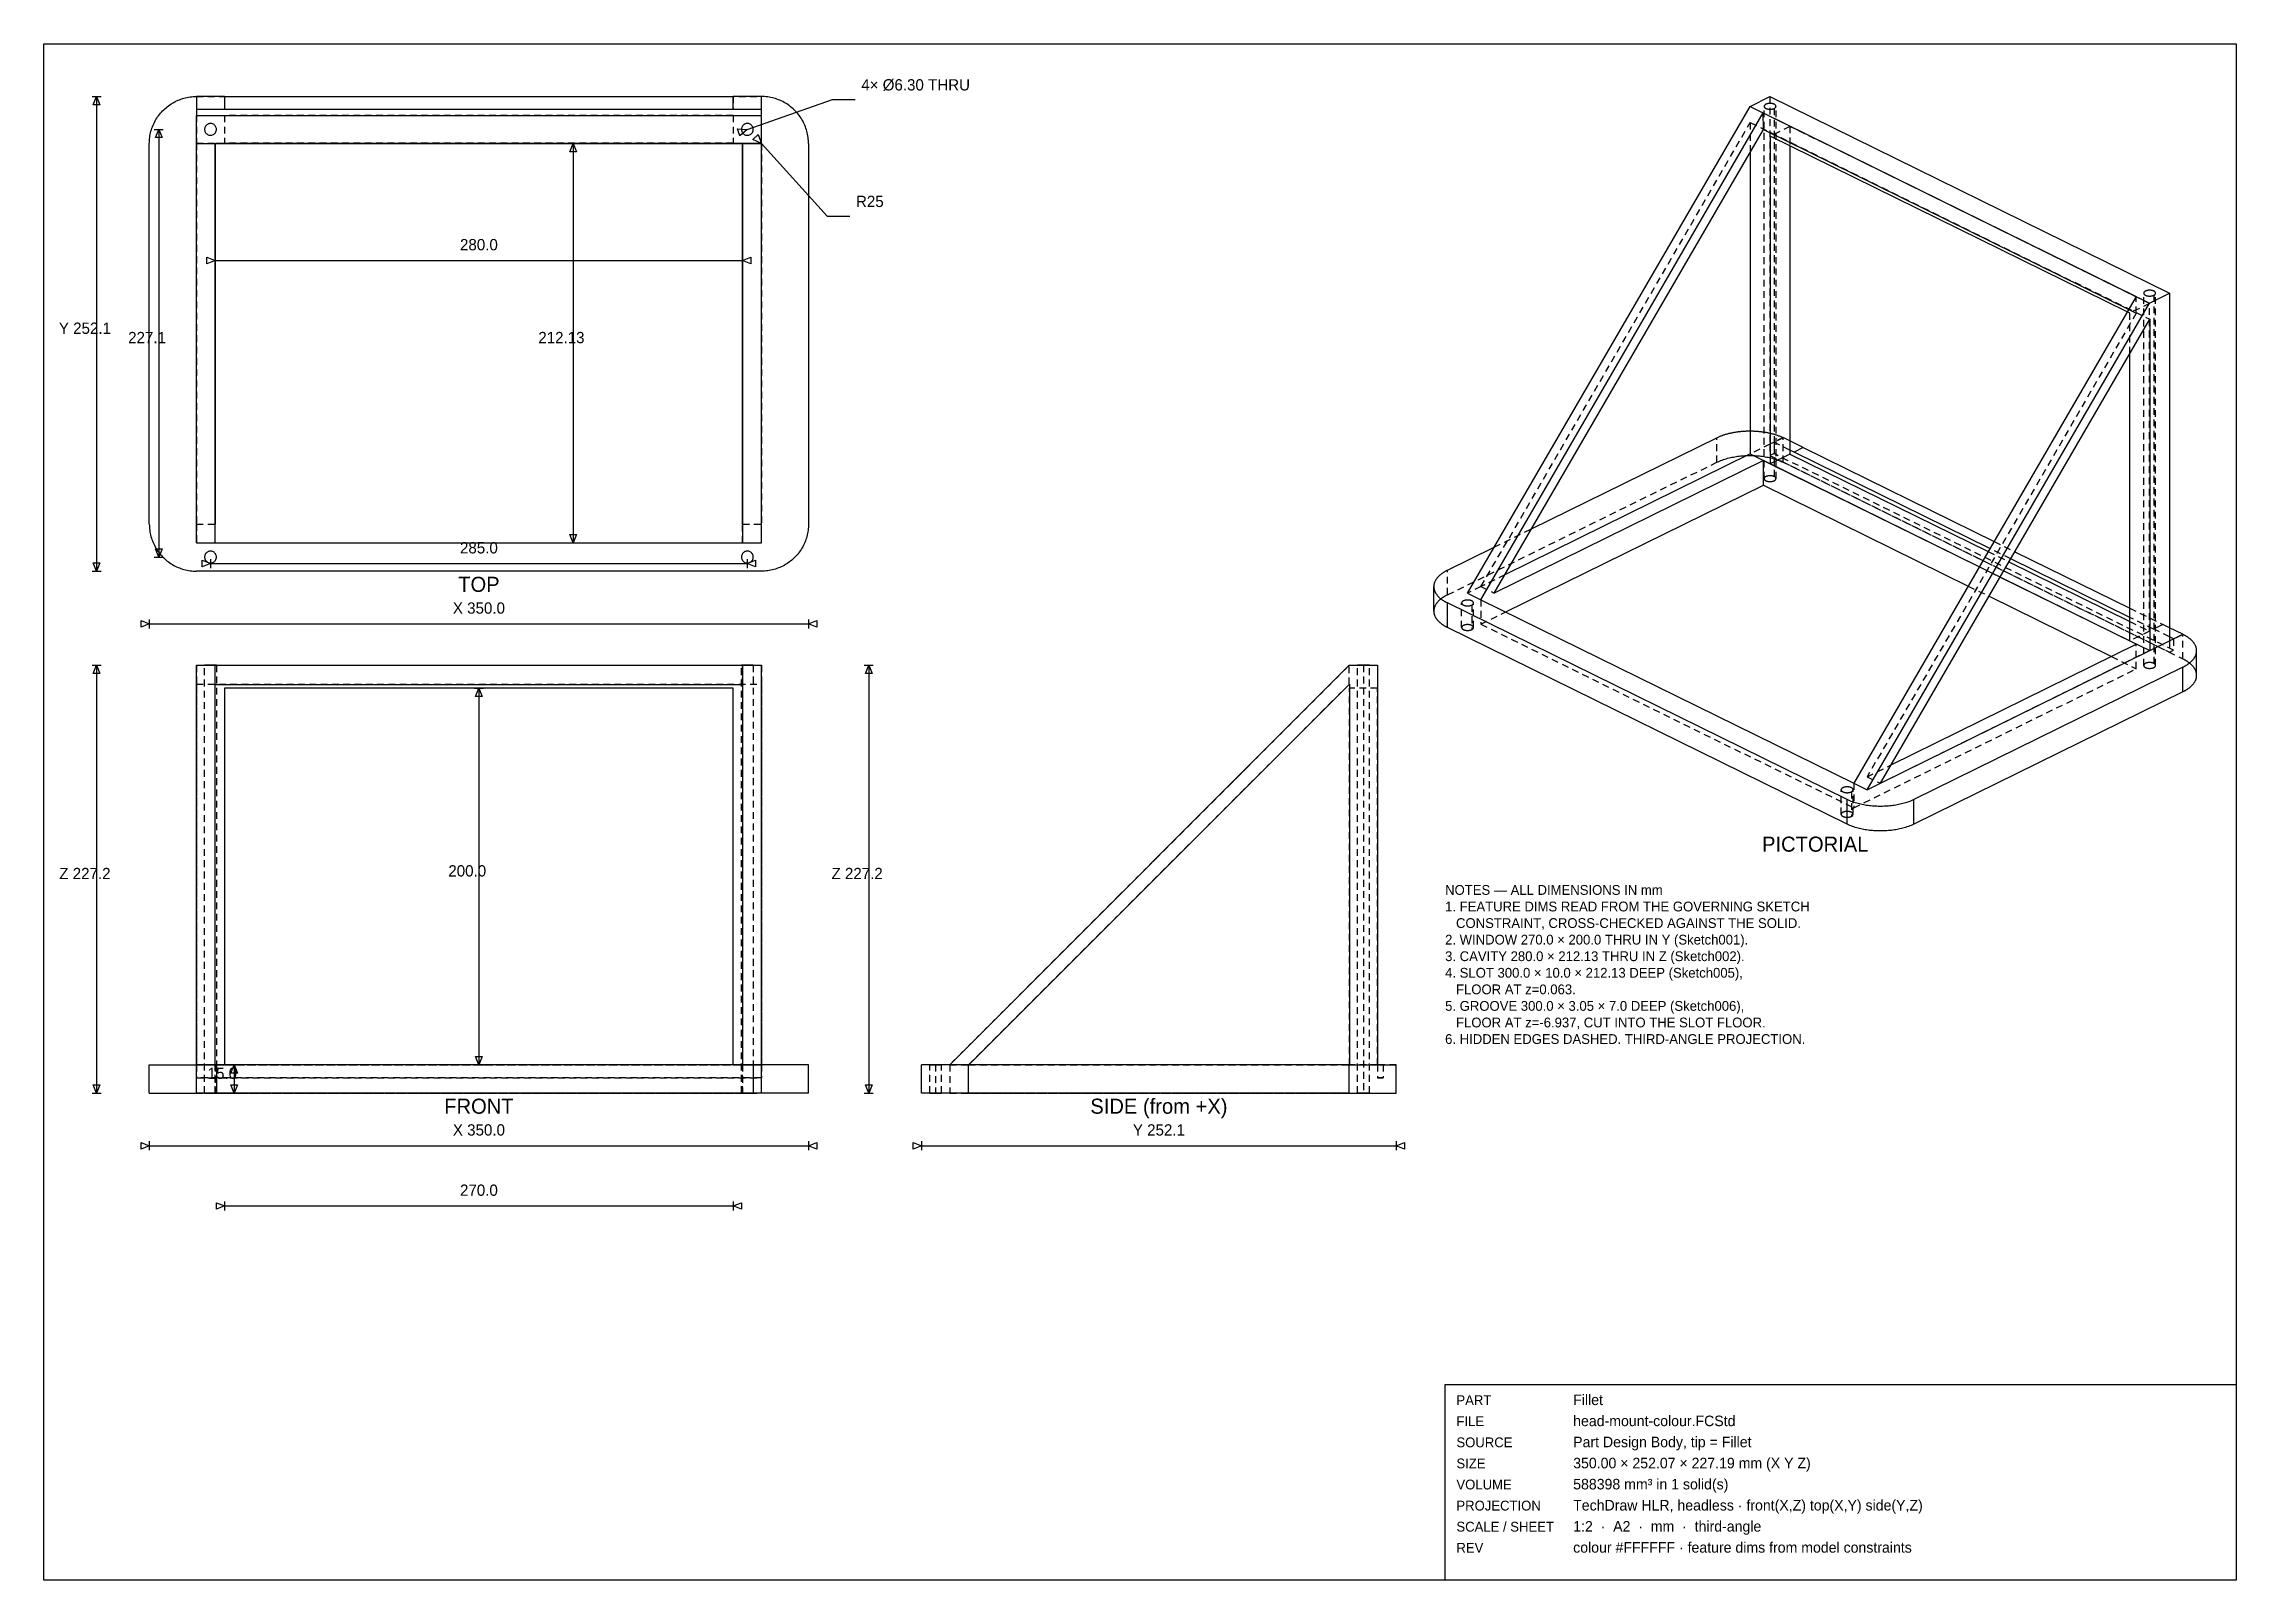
# Model space of a CAD drawing. Extents: x 6 to 588, y 6 to 414.
import ezdxf
from ezdxf.enums import TextEntityAlignment as Align

# ---------------------------------------------------------------- set-up
doc = ezdxf.new("R2010")
doc.units = 0
doc.linetypes.add('DASHED', pattern=[3, 1.8, -1.2])
for name, color, linetype in [('DIMS', 1, 'CONTINUOUS'), ('FRAME', 250, 'CONTINUOUS'), ('HIDDEN', 8, 'DASHED'), ('LABEL', 7, 'CONTINUOUS'), ('TEXT', 7, 'CONTINUOUS'), ('VISIBLE', 7, 'CONTINUOUS')]:
    doc.layers.add(name, color=color, linetype=linetype)

msp = doc.modelspace()

# ---------------------------------------------------------------- texts
at = {"layer": 'LABEL'}
for s, p in [('TOP', (121.5, 268.4646)), ('PICTORIAL', (476.2544, 199.4625)), ('FRONT', (121.5, 129.868)), ('SIDE (from +X)', (302.0177, 129.868))]:
    msp.add_text(s, height=4, dxfattribs=at).set_placement(p, align=Align.CENTER)
at = {"layer": 'TEXT'}
for s, height, p in [('4× Ø6.30 THRU', 3, (223.0026, 401.6101)), ('R25', 3, (221.5895, 370.6617)), ('NOTES — ALL DIMENSIONS IN mm', 2.6, (378, 188)), ('1. FEATURE DIMS READ FROM THE GOVERNING SKETCH', 2.6, (378, 183.6)), ('   CONSTRAINT, CROSS-CHECKED AGAINST THE SOLID.', 2.6, (378, 179.2)), ('2. WINDOW 270.0 × 200.0 THRU IN Y (Sketch001).', 2.6, (378, 174.8)), ('3. CAVITY 280.0 × 212.13 THRU IN Z (Sketch002).', 2.6, (378, 170.4)), ('4. SLOT 300.0 × 10.0 × 212.13 DEEP (Sketch005),', 2.6, (378, 166)), ('   FLOOR AT z=0.063.', 2.6, (378, 161.6)), ('5. GROOVE 300.0 × 3.05 × 7.0 DEEP (Sketch006),', 2.6, (378, 157.2)), ('   FLOOR AT z=-6.937, CUT INTO THE SLOT FLOOR.', 2.6, (378, 152.8)), ('6. HIDDEN EDGES DASHED. THIRD-ANGLE PROJECTION.', 2.6, (378, 148.4)), ('PART', 2.6, (381, 52.5)), ('Fillet', 2.8, (412, 52.5)), ('FILE', 2.6, (381, 46.9)), ('head-mount-colour.FCStd', 2.8, (412, 46.9)), ('SOURCE', 2.6, (381, 41.3)), ('Part Design Body, tip = Fillet', 2.8, (412, 41.3)), ('SIZE', 2.6, (381, 35.7)), ('350.00 × 252.07 × 227.19 mm (X Y Z)', 2.8, (412, 35.7)), ('VOLUME', 2.6, (381, 30.1)), ('588398 mm³ in 1 solid(s)', 2.8, (412, 30.1)), ('PROJECTION', 2.6, (381, 24.5)), ('TechDraw HLR, headless · front(X,Z) top(X,Y) side(Y,Z)', 2.8, (412, 24.5)), ('SCALE / SHEET', 2.6, (381, 18.9)), ('1:2  ·  A2  ·  mm  ·  third-angle', 2.8, (412, 18.9)), ('REV', 2.6, (381, 13.3)), ('colour #FFFFFF · feature dims from model constraints', 2.8, (412, 13.3))]:
    msp.add_text(s, height=height, dxfattribs=at).set_placement(p)
for s, p in [('280.0', (121.5, 359.1646)), ('Y 252.1', (16.9, 336.9823)), ('227.1', (33.4, 334.4981)), ('212.13', (143.4, 334.4971)), ('285.0', (121.5, 278.6646)), ('X 350.0', (121.5, 262.6646)), ('Z 227.2', (16.9, 192.1663)), ('200.0', (118.4, 192.868)), ('Z 227.2', (221.9, 192.1663)), ('15.0', (53.4, 139.118)), ('X 350.0', (121.5, 124.068)), ('Y 252.1', (302.0177, 124.068)), ('270.0', (121.5, 108.068))]:
    msp.add_text(s, height=3, dxfattribs=at).set_placement(p, align=Align.CENTER)

# ---------------------------------------------------------------- linework, layer by layer
at = {"layer": 'DIMS'}
for p, q in [((18.8, 400), (21.2, 400)), ((19.12, 397.8), (20, 400)), ((20.88, 397.8), (19.12, 397.8)), ((20, 400), (20, 273.9646)), ((20, 400), (20.88, 397.8)), ((192.75, 391.2816), (215.4026, 399.2101)), ((215.4026, 399.2101), (221.4026, 399.2101)), ((35.3, 391.2816), (37.7, 391.2816)), ((35.62, 389.0816), (36.5, 391.2816)), ((36.5, 391.2816), (36.5, 277.7146)), ((36.5, 391.2816), (37.38, 389.0816)), ((190.8019, 389.5827), (190.1676, 391.3949)), ((190.1676, 391.3949), (192.75, 391.2816)), ((192.75, 391.2816), (190.8019, 389.5827)), ((37.38, 389.0816), (35.62, 389.0816)), ((145.3, 387.5296), (147.7, 387.5296)), ((145.62, 385.3296), (146.5, 387.5296)), ((147.38, 385.3296), (145.62, 385.3296)), ((146.5, 387.5296), (146.5, 281.4646)), ((146.5, 387.5296), (147.38, 385.3296)), ((194.1752, 388.6302), (195.5959, 389.9218)), ((196.5, 387.5001), (194.1752, 388.6302)), ((195.5959, 389.9218), (196.5, 387.5001)), ((196.5, 387.5001), (213.9895, 368.2617)), ((213.9895, 368.2617), (219.9895, 368.2617)), ((49.3, 355.5846), (49.3, 357.3446)), ((49.3, 357.3446), (51.5, 356.4646)), ((51.5, 356.4646), (49.3, 355.5846)), ((51.5, 357.6646), (51.5, 355.2646)), ((51.5, 356.4646), (191.5, 356.4646)), ((191.5, 357.6646), (191.5, 355.2646)), ((191.5, 356.4646), (193.7, 357.3446)), ((193.7, 355.5846), (191.5, 356.4646)), ((193.7, 357.3446), (193.7, 355.5846)), ((36.5, 277.7146), (35.62, 279.9146)), ((35.62, 279.9146), (37.38, 279.9146)), ((37.38, 279.9146), (36.5, 277.7146)), ((145.3, 281.4646), (147.7, 281.4646)), ((146.5, 281.4646), (145.62, 283.6646)), ((145.62, 283.6646), (147.38, 283.6646)), ((147.38, 283.6646), (146.5, 281.4646)), ((18.8, 273.9646), (21.2, 273.9646)), ((20, 273.9646), (19.12, 276.1646)), ((19.12, 276.1646), (20.88, 276.1646)), ((20.88, 276.1646), (20, 273.9646)), ((35.3, 277.7146), (37.7, 277.7146)), ((48.05, 275.0846), (48.05, 276.8446)), ((48.05, 276.8446), (50.25, 275.9646)), ((50.25, 275.9646), (48.05, 275.0846)), ((50.25, 277.1646), (50.25, 274.7646)), ((50.25, 275.9646), (192.75, 275.9646)), ((192.75, 277.1646), (192.75, 274.7646)), ((192.75, 275.9646), (194.95, 276.8446)), ((194.95, 275.0846), (192.75, 275.9646)), ((194.95, 276.8446), (194.95, 275.0846)), ((31.8, 259.0846), (31.8, 260.8446)), ((31.8, 260.8446), (34, 259.9646)), ((34, 259.9646), (31.8, 259.0846)), ((34, 261.1646), (34, 258.7646)), ((34, 259.9646), (209, 259.9646)), ((209, 261.1646), (209, 258.7646)), ((209, 259.9646), (211.2, 260.8446)), ((211.2, 259.0846), (209, 259.9646)), ((211.2, 260.8446), (211.2, 259.0846)), ((18.8, 248.9646), (21.2, 248.9646)), ((19.12, 246.7646), (20, 248.9646)), ((20.88, 246.7646), (19.12, 246.7646)), ((20, 248.9646), (20, 135.368)), ((20, 248.9646), (20.88, 246.7646)), ((223.8, 248.9646), (226.2, 248.9646)), ((224.12, 246.7646), (225, 248.9646)), ((225.88, 246.7646), (224.12, 246.7646)), ((225, 248.9646), (225, 135.368)), ((225, 248.9646), (225.88, 246.7646)), ((120.3, 242.868), (122.7, 242.868)), ((120.62, 240.668), (121.5, 242.868)), ((122.38, 240.668), (120.62, 240.668)), ((121.5, 242.868), (121.5, 142.868)), ((121.5, 242.868), (122.38, 240.668)), ((55.3, 142.868), (57.7, 142.868)), ((55.62, 140.668), (56.5, 142.868)), ((57.38, 140.668), (55.62, 140.668)), ((56.5, 142.868), (56.5, 135.368)), ((56.5, 142.868), (57.38, 140.668)), ((120.3, 142.868), (122.7, 142.868)), ((121.5, 142.868), (120.62, 145.068)), ((120.62, 145.068), (122.38, 145.068)), ((122.38, 145.068), (121.5, 142.868)), ((18.8, 135.368), (21.2, 135.368)), ((20, 135.368), (19.12, 137.568)), ((19.12, 137.568), (20.88, 137.568)), ((20.88, 137.568), (20, 135.368)), ((55.3, 135.368), (57.7, 135.368)), ((56.5, 135.368), (55.62, 137.568)), ((55.62, 137.568), (57.38, 137.568)), ((57.38, 137.568), (56.5, 135.368)), ((223.8, 135.368), (226.2, 135.368)), ((225, 135.368), (224.12, 137.568)), ((224.12, 137.568), (225.88, 137.568)), ((225.88, 137.568), (225, 135.368)), ((31.8, 120.488), (31.8, 122.248)), ((31.8, 122.248), (34, 121.368)), ((34, 122.568), (34, 120.168)), ((209, 122.568), (209, 120.168)), ((209, 121.368), (211.2, 122.248)), ((211.2, 122.248), (211.2, 120.488)), ((236.8, 120.488), (236.8, 122.248)), ((236.8, 122.248), (239, 121.368)), ((239, 122.568), (239, 120.168)), ((365.0354, 122.568), (365.0354, 120.168)), ((365.0354, 121.368), (367.2354, 122.248)), ((367.2354, 122.248), (367.2354, 120.488)), ((34, 121.368), (31.8, 120.488)), ((34, 121.368), (209, 121.368)), ((211.2, 120.488), (209, 121.368)), ((239, 121.368), (236.8, 120.488)), ((239, 121.368), (365.0354, 121.368)), ((367.2354, 120.488), (365.0354, 121.368)), ((51.8, 104.488), (51.8, 106.248)), ((51.8, 106.248), (54, 105.368)), ((54, 105.368), (51.8, 104.488)), ((54, 106.568), (54, 104.168)), ((54, 105.368), (189, 105.368)), ((189, 106.568), (189, 104.168)), ((189, 105.368), (191.2, 106.248)), ((191.2, 104.488), (189, 105.368)), ((191.2, 106.248), (191.2, 104.488))]:
    msp.add_line(p, q, dxfattribs=at)
at = {"layer": 'FRAME'}
for p, q in [((6, 414), (588, 414)), ((6, 6), (6, 414)), ((588, 414), (588, 6)), ((378, 58), (588, 58)), ((378, 6), (378, 58)), ((588, 58), (588, 6)), ((588, 6), (6, 6)), ((588, 6), (378, 6))]:
    msp.add_line(p, q, dxfattribs=at)
at = {"layer": 'HIDDEN'}
for p, q in [((36.9543, 395.5703), (37.2293, 395.8848)), ((37.2293, 395.8848), (37.5147, 396.1899)), ((37.5147, 396.1899), (37.8101, 396.4853)), ((37.8101, 396.4853), (38.1152, 396.7707)), ((38.1152, 396.7707), (38.4297, 397.0457)), ((38.4297, 397.0457), (38.7531, 397.31)), ((38.7531, 397.31), (39.0853, 397.5634)), ((39.0853, 397.5634), (39.4257, 397.8055)), ((39.4257, 397.8055), (39.774, 398.0362)), ((39.774, 398.0362), (40.1298, 398.255)), ((40.1298, 398.255), (40.4927, 398.4619)), ((40.4927, 398.4619), (40.8624, 398.6565)), ((40.8624, 398.6565), (41.2383, 398.8386)), ((41.2383, 398.8386), (41.6201, 399.0081)), ((41.6201, 399.0081), (42.0074, 399.1648)), ((42.0074, 399.1648), (42.3997, 399.3084)), ((42.3997, 399.3084), (42.7966, 399.4388)), ((42.7966, 399.4388), (43.1976, 399.5559)), ((43.1976, 399.5559), (43.6022, 399.6595)), ((43.6022, 399.6595), (44.0102, 399.7495)), ((44.0102, 399.7495), (44.4209, 399.8259)), ((44.4209, 399.8259), (44.8339, 399.8885)), ((44.8339, 399.8885), (45.2488, 399.9372)), ((45.2488, 399.9372), (45.6651, 399.9721)), ((45.6651, 399.9721), (46.0823, 399.993)), ((46.0823, 399.993), (46.5, 400)), ((46.5, 400), (46.5, 396.525)), ((46.5, 400), (196.5, 400)), ((46.5, 396.525), (46.5, 395)), ((196.5, 396.525), (46.5, 396.525)), ((54, 400), (54, 396.525)), ((189, 400), (189, 396.525)), ((196.5, 396.525), (196.5, 400)), ((196.9177, 399.993), (196.5, 400)), ((196.5, 395), (196.5, 396.525)), ((197.3349, 399.9721), (196.9177, 399.993)), ((197.7512, 399.9372), (197.3349, 399.9721)), ((198.1661, 399.8885), (197.7512, 399.9372)), ((198.5791, 399.8259), (198.1661, 399.8885)), ((198.9898, 399.7495), (198.5791, 399.8259)), ((199.3978, 399.6595), (198.9898, 399.7495)), ((199.8024, 399.5559), (199.3978, 399.6595)), ((200.2034, 399.4388), (199.8024, 399.5559)), ((200.6003, 399.3084), (200.2034, 399.4388)), ((200.9926, 399.1648), (200.6003, 399.3084)), ((201.3799, 399.0081), (200.9926, 399.1648)), ((201.7617, 398.8386), (201.3799, 399.0081)), ((202.1376, 398.6565), (201.7617, 398.8386)), ((202.5073, 398.4619), (202.1376, 398.6565)), ((202.8702, 398.255), (202.5073, 398.4619)), ((203.226, 398.0362), (202.8702, 398.255)), ((203.5743, 397.8055), (203.226, 398.0362)), ((203.9147, 397.5634), (203.5743, 397.8055)), ((204.2469, 397.31), (203.9147, 397.5634)), ((204.5703, 397.0457), (204.2469, 397.31)), ((204.8848, 396.7707), (204.5703, 397.0457)), ((205.1899, 396.4853), (204.8848, 396.7707)), ((205.4853, 396.1899), (205.1899, 396.4853)), ((205.7707, 395.8848), (205.4853, 396.1899)), ((206.0457, 395.5703), (205.7707, 395.8848)), ((462.6936, 298.5267), (462.6936, 397.3999)), ((464.2461, 400), (464.2461, 307.6547)), ((465.3823, 396.8516), (465.3823, 297.9784)), ((465.8436, 298.5267), (465.8436, 397.3999)), ((34.1741, 389.5791), (34.2505, 389.9898)), ((34.2505, 389.9898), (34.3405, 390.3978)), ((34.3405, 390.3978), (34.4441, 390.8024)), ((34.4441, 390.8024), (34.5612, 391.2034)), ((34.5612, 391.2034), (34.6916, 391.6003)), ((34.6916, 391.6003), (34.8352, 391.9926)), ((34.8352, 391.9926), (34.9919, 392.3799)), ((34.9919, 392.3799), (35.1614, 392.7617)), ((35.1614, 392.7617), (35.3435, 393.1376)), ((35.3435, 393.1376), (35.5381, 393.5073)), ((35.5381, 393.5073), (35.745, 393.8702)), ((35.745, 393.8702), (35.9638, 394.226)), ((35.9638, 394.226), (36.1945, 394.5743)), ((36.1945, 394.5743), (36.4366, 394.9147)), ((36.4366, 394.9147), (36.69, 395.2469)), ((36.69, 395.2469), (36.9543, 395.5703)), ((46.5, 395), (46.5, 387.5905)), ((46.5, 395), (196.5, 395)), ((48.7066, 391.5955), (48.6785, 391.387)), ((48.6785, 391.387), (48.6785, 391.1766)), ((48.6785, 391.1766), (48.7066, 390.9681)), ((48.7621, 391.7985), (48.7066, 391.5955)), ((48.7066, 390.9681), (48.7621, 390.7652)), ((48.8443, 391.9922), (48.7621, 391.7985)), ((48.7621, 390.7652), (48.8443, 390.5715)), ((48.9515, 392.1732), (48.8443, 391.9922)), ((48.8443, 390.5715), (48.9515, 390.3905)), ((49.0819, 392.3383), (48.9515, 392.1732)), ((48.9515, 390.3905), (49.0819, 390.2253)), ((49.2331, 392.4846), (49.0819, 392.3383)), ((49.0819, 390.2253), (49.2331, 390.0791)), ((49.4025, 392.6094), (49.2331, 392.4846)), ((49.2331, 390.0791), (49.4025, 389.9543)), ((49.587, 392.7105), (49.4025, 392.6094)), ((49.4025, 389.9543), (49.587, 389.8532)), ((49.7834, 392.7861), (49.587, 392.7105)), ((49.988, 392.8349), (49.7834, 392.7861)), ((50.1974, 392.8559), (49.988, 392.8349)), ((50.4077, 392.8489), (50.1974, 392.8559)), ((50.6151, 392.8139), (50.4077, 392.8489)), ((50.8161, 392.7516), (50.6151, 392.8139)), ((51.0069, 392.663), (50.8161, 392.7516)), ((51.1843, 392.5498), (51.0069, 392.663)), ((51.0069, 389.9006), (51.1843, 390.0138)), ((51.3449, 392.414), (51.1843, 392.5498)), ((51.1843, 390.0138), (51.3449, 390.1497)), ((51.4861, 392.2579), (51.3449, 392.414)), ((51.3449, 390.1497), (51.4861, 390.3057)), ((51.6051, 392.0845), (51.4861, 392.2579)), ((51.4861, 390.3057), (51.6051, 390.4792)), ((51.7, 391.8967), (51.6051, 392.0845)), ((51.6051, 390.4792), (51.7, 390.667)), ((51.769, 391.6979), (51.7, 391.8967)), ((51.7, 390.667), (51.769, 390.8657)), ((51.8109, 391.4917), (51.769, 391.6979)), ((51.769, 390.8657), (51.8109, 391.0719)), ((51.825, 391.2818), (51.8109, 391.4917)), ((51.8109, 391.0719), (51.825, 391.2818)), ((189, 395), (54, 395)), ((54, 395), (189, 395)), ((54, 395), (54, 387.5905)), ((54, 395), (54, 387.5905)), ((189, 395), (189, 387.5905)), ((189, 395), (189, 387.5905)), ((191.2066, 391.5955), (191.1785, 391.387)), ((191.1785, 391.387), (191.1785, 391.1766)), ((191.1785, 391.1766), (191.2066, 390.9681)), ((191.2621, 391.7985), (191.2066, 391.5955)), ((191.2066, 390.9681), (191.2621, 390.7652)), ((191.3443, 391.9922), (191.2621, 391.7985)), ((191.2621, 390.7652), (191.3443, 390.5715)), ((191.4515, 392.1732), (191.3443, 391.9922)), ((191.3443, 390.5715), (191.4515, 390.3905)), ((191.5819, 392.3383), (191.4515, 392.1732)), ((191.4515, 390.3905), (191.5819, 390.2253)), ((191.7331, 392.4846), (191.5819, 392.3383)), ((191.5819, 390.2253), (191.7331, 390.0791)), ((191.9025, 392.6094), (191.7331, 392.4846)), ((191.7331, 390.0791), (191.9025, 389.9543)), ((192.087, 392.7105), (191.9025, 392.6094)), ((191.9025, 389.9543), (192.087, 389.8532)), ((192.2834, 392.7861), (192.087, 392.7105)), ((192.488, 392.8349), (192.2834, 392.7861)), ((192.6974, 392.8559), (192.488, 392.8349)), ((192.9077, 392.8489), (192.6974, 392.8559)), ((193.1151, 392.8139), (192.9077, 392.8489)), ((193.3161, 392.7516), (193.1151, 392.8139)), ((193.5069, 392.663), (193.3161, 392.7516)), ((193.6843, 392.5498), (193.5069, 392.663)), ((193.5069, 389.9006), (193.6843, 390.0138)), ((193.8449, 392.414), (193.6843, 392.5498)), ((193.6843, 390.0138), (193.8449, 390.1497)), ((193.9861, 392.2579), (193.8449, 392.414)), ((193.8449, 390.1497), (193.9861, 390.3057)), ((194.1051, 392.0845), (193.9861, 392.2579)), ((193.9861, 390.3057), (194.1051, 390.4792)), ((194.2, 391.8967), (194.1051, 392.0845)), ((194.1051, 390.4792), (194.2, 390.667)), ((194.269, 391.6979), (194.2, 391.8967)), ((194.2, 390.667), (194.269, 390.8657)), ((194.3109, 391.4917), (194.269, 391.6979)), ((194.269, 390.8657), (194.3109, 391.0719)), ((194.325, 391.2818), (194.3109, 391.4917)), ((194.3109, 391.0719), (194.325, 391.2818)), ((196.5, 387.5905), (196.5, 395)), ((206.31, 395.2469), (206.0457, 395.5703)), ((206.5634, 394.9147), (206.31, 395.2469)), ((206.8055, 394.5743), (206.5634, 394.9147)), ((207.0362, 394.226), (206.8055, 394.5743)), ((207.255, 393.8702), (207.0362, 394.226)), ((207.4619, 393.5073), (207.255, 393.8702)), ((207.6565, 393.1376), (207.4619, 393.5073)), ((207.8386, 392.7617), (207.6565, 393.1376)), ((208.0081, 392.3799), (207.8386, 392.7617)), ((208.1648, 391.9926), (208.0081, 392.3799)), ((208.3084, 391.6003), (208.1648, 391.9926)), ((208.4388, 391.2034), (208.3084, 391.6003)), ((208.5559, 390.8024), (208.4388, 391.2034)), ((208.6595, 390.3978), (208.5559, 390.8024)), ((208.7495, 389.9898), (208.6595, 390.3978)), ((208.8259, 389.5791), (208.7495, 389.9898)), ((387.5206, 269.8777), (459.0068, 393.0684)), ((459.0068, 393.0684), (459.0068, 385.2349)), ((459.0068, 393.0684), (565.0728, 340.8451)), ((469.5494, 392.0824), (464.3101, 389.5027)), ((565.0088, 345.0814), (469.5494, 392.0824)), ((469.5494, 392.0824), (469.5494, 386.923)), ((34, 387.5), (34.007, 387.9177)), ((34, 286.4646), (34, 387.5)), ((34.007, 387.9177), (34.0279, 388.3349)), ((34.0279, 388.3349), (34.0628, 388.7512)), ((34.0628, 388.7512), (34.1115, 389.1661)), ((34.1115, 389.1661), (34.1741, 389.5791)), ((46.5, 387.5905), (46.5, 286.4938)), ((46.5, 286.4938), (46.5, 387.5905)), ((46.5, 387.5905), (46.5, 286.4646)), ((46.5, 387.5905), (54, 387.5905)), ((46.5, 387.5905), (196.5, 387.5905)), ((49.587, 389.8532), (49.7834, 389.7775)), ((49.7834, 389.7775), (49.988, 389.7288)), ((49.988, 389.7288), (50.1974, 389.7077)), ((50.1974, 389.7077), (50.4077, 389.7147)), ((50.4077, 389.7147), (50.6151, 389.7497)), ((50.6151, 389.7497), (50.8161, 389.8121)), ((50.8161, 389.8121), (51.0069, 389.9006)), ((51.5, 387.5318), (191.5, 387.5318)), ((51.5, 281.4646), (51.5, 387.5318)), ((51.5, 387.5318), (51.5, 387.5297)), ((51.5, 387.5297), (51.5, 387.499)), ((191.5, 387.5297), (51.5, 387.5297)), ((51.5, 387.5005), (191.5, 387.5005)), ((51.5, 286.4646), (51.5, 387.5005)), ((51.5, 387.5005), (51.5, 387.499)), ((189, 387.5905), (54, 387.5905)), ((54, 387.5905), (189, 387.5905)), ((189, 387.5905), (196.5, 387.5905)), ((191.5, 281.4646), (191.5, 387.5318)), ((191.5, 387.5318), (191.5, 387.5297)), ((191.5, 387.499), (191.5, 387.5297)), ((191.5, 387.5005), (191.5, 286.4646)), ((191.5, 387.5005), (191.5, 387.499)), ((192.087, 389.8532), (192.2834, 389.7775)), ((192.2834, 389.7775), (192.488, 389.7288)), ((192.488, 389.7288), (192.6974, 389.7077)), ((192.6974, 389.7077), (192.9077, 389.7147)), ((192.9077, 389.7147), (193.1151, 389.7497)), ((193.1151, 389.7497), (193.3161, 389.8121)), ((193.3161, 389.8121), (193.5069, 389.9006)), ((196.5, 286.4938), (196.5, 387.5905)), ((196.5, 286.4938), (196.5, 387.5905)), ((196.5, 387.5905), (196.5, 286.4646)), ((208.8885, 389.1661), (208.8259, 389.5791)), ((208.9372, 388.7512), (208.8885, 389.1661)), ((208.9721, 388.3349), (208.9372, 388.7512)), ((208.993, 387.9177), (208.9721, 388.3349)), ((209, 387.5), (208.993, 387.9177)), ((209, 387.5), (209, 286.4646)), ((559.4745, 343.4604), (561.4736, 342.4762)), ((565.0088, 345.0814), (559.7695, 342.5017)), ((561.4736, 342.4762), (561.4725, 346.9051)), ((563.4563, 248.9146), (563.4563, 347.7878)), ((565.0088, 258.0426), (565.0088, 345.0814)), ((566.145, 347.2394), (566.145, 248.3662)), ((566.6063, 248.9146), (566.6063, 347.7878)), ((561.4736, 342.4762), (490.0304, 219.3595)), ((559.7695, 342.5017), (559.1075, 342.8277)), ((559.7695, 331.706), (559.7695, 342.5017)), ((450.1039, 302.8676), (450.1039, 309.3955)), ((459.0068, 311.198), (459.1989, 311.1968)), ((459.1989, 311.1968), (459.3911, 311.1942)), ((459.3911, 311.1942), (459.5832, 311.19)), ((459.5832, 311.19), (459.7752, 311.1844)), ((459.7752, 311.1844), (459.9672, 311.1774)), ((459.9672, 311.1774), (460.1592, 311.1689)), ((460.1592, 311.1689), (460.3511, 311.1589)), ((460.3511, 311.1589), (460.5429, 311.1475)), ((460.5429, 311.1475), (460.7346, 311.1345)), ((460.7346, 311.1345), (460.9262, 311.1201)), ((460.9262, 311.1201), (461.1177, 311.1042)), ((461.1177, 311.1042), (461.3091, 311.0868)), ((461.3091, 311.0868), (461.5003, 311.0679)), ((461.5003, 311.0679), (461.6914, 311.0475)), ((461.6914, 311.0475), (461.8822, 311.0255)), ((461.8822, 311.0255), (462.0729, 311.002)), ((462.0729, 311.002), (462.2635, 310.977)), ((462.2635, 310.977), (462.4538, 310.9503)), ((462.4538, 310.9503), (462.6438, 310.9222)), ((462.6438, 310.9222), (462.8336, 310.8924)), ((462.8336, 310.8924), (463.0232, 310.861)), ((463.0232, 310.861), (463.2125, 310.8279)), ((463.2125, 310.8279), (463.4015, 310.7933)), ((463.4015, 310.7933), (463.5902, 310.7569)), ((463.5902, 310.7569), (463.7785, 310.7189)), ((463.7785, 310.7189), (463.9665, 310.6792)), ((463.9665, 310.6792), (464.1542, 310.6377)), ((464.1542, 310.6377), (464.3414, 310.5945)), ((464.3414, 310.5945), (464.5282, 310.5495)), ((464.5282, 310.5495), (464.7146, 310.5027)), ((464.7146, 310.5027), (464.9004, 310.4541)), ((464.9004, 310.4541), (465.0858, 310.4036)), ((465.0858, 310.4036), (465.2707, 310.3512)), ((465.2707, 310.3512), (465.455, 310.2969)), ((467.7816, 309.423), (465.3244, 308.2132)), ((467.7816, 309.3955), (465.3244, 308.1856)), ((465.455, 310.2969), (465.6387, 310.2406)), ((465.6387, 310.2406), (465.8218, 310.1823)), ((465.8218, 310.1823), (466.0043, 310.122)), ((466.0043, 310.122), (466.186, 310.0595)), ((466.186, 310.0595), (466.367, 309.995)), ((466.367, 309.995), (466.5471, 309.9282)), ((466.5471, 309.9282), (466.7265, 309.8593)), ((466.7265, 309.8593), (466.9049, 309.788)), ((466.9049, 309.788), (467.0824, 309.7144)), ((467.0824, 309.7144), (467.2589, 309.6384)), ((467.2589, 309.6384), (467.4343, 309.56)), ((467.4343, 309.56), (467.6086, 309.479)), ((467.6086, 309.479), (467.7816, 309.3955)), ((467.7816, 309.423), (467.7816, 309.3955)), ((469.5494, 308.5527), (467.7816, 309.423)), ((467.7816, 302.8676), (467.7816, 309.3955)), ((378.6612, 267.6916), (450.1039, 302.8676)), ((450.1039, 302.8676), (450.4537, 303.0332)), ((450.4537, 303.0332), (450.8081, 303.1886)), ((450.8081, 303.1886), (451.1667, 303.3343)), ((451.1667, 303.3343), (451.5288, 303.4708)), ((451.5288, 303.4708), (451.8942, 303.5984)), ((451.8942, 303.5984), (452.2624, 303.7176)), ((452.2624, 303.7176), (452.6332, 303.8286)), ((452.6332, 303.8286), (453.0062, 303.9318)), ((453.0062, 303.9318), (453.3812, 304.0275)), ((453.3812, 304.0275), (453.758, 304.1158)), ((453.758, 304.1158), (454.1364, 304.197)), ((454.1364, 304.197), (454.5162, 304.2714)), ((454.5162, 304.2714), (454.8973, 304.339)), ((454.8973, 304.339), (455.2794, 304.4)), ((455.2794, 304.4), (455.6626, 304.4545)), ((455.6626, 304.4545), (456.0466, 304.5027)), ((456.0466, 304.5027), (456.4313, 304.5447)), ((456.4313, 304.5447), (456.8167, 304.5805)), ((456.8167, 304.5805), (457.2026, 304.6103)), ((457.2026, 304.6103), (457.5889, 304.634)), ((457.5889, 304.634), (457.9755, 304.6517)), ((457.9755, 304.6517), (458.3623, 304.6636)), ((458.3623, 304.6636), (458.7493, 304.6695)), ((458.7493, 304.6695), (459.1363, 304.6695)), ((464.2461, 307.6547), (459.0068, 305.075)), ((459.1363, 304.6695), (459.5233, 304.6636)), ((459.5233, 304.6636), (459.9101, 304.6517)), ((459.9101, 304.6517), (460.2967, 304.634)), ((460.2967, 304.634), (460.683, 304.6103)), ((460.683, 304.6103), (461.0689, 304.5805)), ((461.0689, 304.5805), (461.4542, 304.5447)), ((461.4542, 304.5447), (461.839, 304.5027)), ((461.839, 304.5027), (462.223, 304.4545)), ((462.223, 304.4545), (462.6061, 304.4)), ((462.6061, 304.4), (462.9883, 304.339)), ((462.9883, 304.339), (463.3694, 304.2714)), ((463.3694, 304.2714), (463.7492, 304.197)), ((463.7492, 304.197), (464.1276, 304.1158)), ((464.1276, 304.1158), (464.5044, 304.0275)), ((465.3244, 308.1856), (464.2461, 307.6547)), ((464.2461, 307.6547), (464.2461, 304.6359)), ((465.3244, 305.1668), (464.2461, 304.6359)), ((464.2461, 304.6359), (570.3121, 252.4126)), ((464.5044, 304.0275), (464.8794, 303.9318)), ((464.8794, 303.9318), (465.2524, 303.8286)), ((465.2524, 303.8286), (465.6231, 303.7176)), ((465.3244, 308.2132), (465.3244, 308.1856)), ((469.5494, 306.133), (465.3244, 308.2132)), ((465.3244, 308.1856), (465.3244, 305.1668)), ((571.3904, 252.9435), (465.3244, 305.1668)), ((465.6231, 303.7176), (465.9914, 303.5984)), ((465.9914, 303.5984), (466.3567, 303.4708)), ((466.3567, 303.4708), (466.7189, 303.3343)), ((466.7189, 303.3343), (467.0774, 303.1886)), ((467.0774, 303.1886), (467.4319, 303.0332)), ((467.4319, 303.0332), (467.7816, 302.8676)), ((467.7816, 302.8676), (573.8476, 250.6443)), ((462.702, 298.607), (462.6936, 298.5267)), ((462.6936, 298.5267), (462.699, 298.4622)), ((462.699, 298.4622), (462.7149, 298.3994)), ((462.7263, 298.6839), (462.702, 298.607)), ((462.7149, 298.3994), (462.74, 298.3398)), ((462.7637, 298.7555), (462.7263, 298.6839)), ((462.74, 298.3398), (462.7728, 298.2839)), ((462.8113, 298.8208), (462.7637, 298.7555)), ((462.7728, 298.2839), (462.8117, 298.2321)), ((462.8664, 298.8799), (462.8113, 298.8208)), ((462.8117, 298.2321), (462.8554, 298.1843)), ((462.8554, 298.1843), (462.903, 298.1403)), ((462.9272, 298.9331), (462.8664, 298.8799)), ((462.903, 298.1403), (462.9536, 298.0999)), ((462.9923, 298.9811), (462.9272, 298.9331)), ((462.9536, 298.0999), (463.0067, 298.0627)), ((463.0606, 299.0243), (462.9923, 298.9811)), ((463.0067, 298.0627), (463.0617, 298.0285)), ((463.1314, 299.0632), (463.0606, 299.0243)), ((463.0617, 298.0285), (463.1183, 297.997)), ((463.1183, 297.997), (463.1763, 297.968)), ((463.2042, 299.0983), (463.1314, 299.0632)), ((463.1763, 297.968), (463.2354, 297.9414)), ((463.2787, 299.1299), (463.2042, 299.0983)), ((463.2354, 297.9414), (463.2954, 297.917)), ((463.3544, 299.1582), (463.2787, 299.1299)), ((463.2954, 297.917), (463.3562, 297.8946)), ((463.4312, 299.1835), (463.3544, 299.1582)), ((463.3562, 297.8946), (463.4177, 297.8741)), ((463.4177, 297.8741), (463.4798, 297.8555)), ((463.5088, 299.206), (463.4312, 299.1835)), ((463.4798, 297.8555), (463.5423, 297.8386)), ((463.5872, 299.2258), (463.5088, 299.206)), ((463.5423, 297.8386), (463.6053, 297.8233)), ((463.6661, 299.2432), (463.5872, 299.2258)), ((463.6053, 297.8233), (463.6687, 297.8097)), ((463.7456, 299.2582), (463.6661, 299.2432)), ((463.6687, 297.8097), (463.7323, 297.7976)), ((463.7323, 297.7976), (463.7962, 297.7869)), ((463.8254, 299.2708), (463.7456, 299.2582)), ((463.7962, 297.7869), (463.8604, 297.7777)), ((463.9056, 299.2813), (463.8254, 299.2708)), ((463.8604, 297.7777), (463.9247, 297.7699)), ((463.986, 299.2896), (463.9056, 299.2813)), ((463.9247, 297.7699), (463.9892, 297.7635)), ((464.0666, 299.2958), (463.986, 299.2896)), ((463.9892, 297.7635), (464.0538, 297.7585)), ((464.0538, 297.7585), (464.1185, 297.7548)), ((464.1473, 299.2999), (464.0666, 299.2958)), ((464.1185, 297.7548), (464.1833, 297.7524)), ((464.2282, 299.3019), (464.1473, 299.2999)), ((464.1833, 297.7524), (464.2481, 297.7513)), ((464.309, 299.3019), (464.2282, 299.3019)), ((464.2481, 297.7513), (464.3129, 297.7515)), ((464.3898, 299.2999), (464.309, 299.3019)), ((464.3129, 297.7515), (464.3777, 297.7531)), ((464.3777, 297.7531), (464.4424, 297.756)), ((464.4706, 299.2958), (464.3898, 299.2999)), ((464.4424, 297.756), (464.5071, 297.7602)), ((464.5512, 299.2896), (464.4706, 299.2958)), ((464.5071, 297.7602), (464.5716, 297.7657)), ((464.6316, 299.2813), (464.5512, 299.2896)), ((464.5716, 297.7657), (464.6361, 297.7726)), ((464.7117, 299.2708), (464.6316, 299.2813)), ((464.6361, 297.7726), (464.7003, 297.7809)), ((464.7003, 297.7809), (464.7644, 297.7907)), ((464.7916, 299.2582), (464.7117, 299.2708)), ((464.7644, 297.7907), (464.8282, 297.8018)), ((464.871, 299.2432), (464.7916, 299.2582)), ((464.8282, 297.8018), (464.8918, 297.8145)), ((464.95, 299.2258), (464.871, 299.2432)), ((464.8918, 297.8145), (464.955, 297.8287)), ((465.0284, 299.206), (464.95, 299.2258)), ((464.955, 297.8287), (465.0178, 297.8446)), ((465.0178, 297.8446), (465.0802, 297.8621)), ((465.106, 299.1835), (465.0284, 299.206)), ((465.0802, 297.8621), (465.1421, 297.8814)), ((465.1828, 299.1582), (465.106, 299.1835)), ((465.1421, 297.8814), (465.2033, 297.9026)), ((465.2585, 299.1299), (465.1828, 299.1582)), ((465.2033, 297.9026), (465.2639, 297.9257)), ((465.3329, 299.0983), (465.2585, 299.1299)), ((465.2639, 297.9257), (465.3236, 297.9509)), ((465.3236, 297.9509), (465.3823, 297.9784)), ((465.4058, 299.0632), (465.3329, 299.0983)), ((465.3823, 297.9784), (465.3966, 297.9855)), ((465.3966, 297.9855), (465.4109, 297.9928)), ((465.4766, 299.0243), (465.4058, 299.0632)), ((465.4109, 297.9928), (465.4251, 298.0003)), ((465.4251, 298.0003), (465.4392, 298.0079)), ((465.4392, 298.0079), (465.4532, 298.0157)), ((465.4532, 298.0157), (465.4672, 298.0236)), ((465.4672, 298.0236), (465.481, 298.0317)), ((465.5449, 298.9811), (465.4766, 299.0243)), ((465.481, 298.0317), (465.4948, 298.04)), ((465.4948, 298.04), (465.5084, 298.0485)), ((465.5084, 298.0485), (465.5219, 298.0571)), ((465.5219, 298.0571), (465.5353, 298.0659)), ((465.5353, 298.0659), (465.5486, 298.0749)), ((465.61, 298.9331), (465.5449, 298.9811)), ((465.5486, 298.0749), (465.5618, 298.084)), ((465.5618, 298.084), (465.5748, 298.0934)), ((465.5748, 298.0934), (465.5877, 298.103)), ((465.5877, 298.103), (465.6004, 298.1127)), ((465.6004, 298.1127), (465.613, 298.1227)), ((465.6708, 298.8799), (465.61, 298.9331)), ((465.613, 298.1227), (465.6254, 298.1329)), ((465.6254, 298.1329), (465.6376, 298.1433)), ((465.6376, 298.1433), (465.6496, 298.1539)), ((465.6496, 298.1539), (465.6615, 298.1647)), ((465.6615, 298.1647), (465.6731, 298.1758)), ((465.7259, 298.8208), (465.6708, 298.8799)), ((465.6731, 298.1758), (465.6845, 298.187)), ((465.6845, 298.187), (465.6956, 298.1986)), ((465.6956, 298.1986), (465.7065, 298.2103)), ((465.7065, 298.2103), (465.7172, 298.2223)), ((465.7172, 298.2223), (465.7276, 298.2346)), ((465.7735, 298.7555), (465.7259, 298.8208)), ((465.7276, 298.2346), (465.7376, 298.2471)), ((465.7376, 298.2471), (465.7474, 298.2598)), ((465.7474, 298.2598), (465.7568, 298.2728)), ((465.7568, 298.2728), (465.7658, 298.286)), ((465.7658, 298.286), (465.7745, 298.2995)), ((465.8109, 298.6839), (465.7735, 298.7555)), ((465.7745, 298.2995), (465.7828, 298.3133)), ((465.7828, 298.3133), (465.7906, 298.3273)), ((465.7906, 298.3273), (465.798, 298.3415)), ((465.798, 298.3415), (465.8049, 298.356)), ((465.8049, 298.356), (465.8114, 298.3706)), ((465.8351, 298.607), (465.8109, 298.6839)), ((465.8114, 298.3706), (465.8173, 298.3856)), ((465.8173, 298.3856), (465.8226, 298.4007)), ((465.8226, 298.4007), (465.8274, 298.416)), ((465.8274, 298.416), (465.8317, 298.4314)), ((465.8317, 298.4314), (465.8353, 298.4471)), ((465.8436, 298.5267), (465.8351, 298.607)), ((465.8353, 298.4471), (465.8382, 298.4628)), ((465.8382, 298.4628), (465.8406, 298.4787)), ((465.8406, 298.4787), (465.8422, 298.4947)), ((465.8422, 298.4947), (465.8432, 298.5107)), ((465.8432, 298.5107), (465.8436, 298.5267)), ((34, 286.4646), (34.007, 286.047)), ((34.007, 286.047), (34.0279, 285.6297)), ((34.0279, 285.6297), (34.0628, 285.2135)), ((34.0628, 285.2135), (34.1115, 284.7986)), ((46.5, 286.4938), (46.5, 281.4646)), ((46.5, 286.4646), (46.5, 286.4938)), ((46.5, 286.4646), (51.5, 286.4646)), ((191.5, 286.4646), (196.5, 286.4646)), ((196.5, 281.4646), (196.5, 286.4938)), ((196.5, 286.4646), (196.5, 286.4938)), ((208.9372, 285.2135), (208.8885, 284.7986)), ((208.9721, 285.6297), (208.9372, 285.2135)), ((208.993, 286.047), (208.9721, 285.6297)), ((209, 286.4646), (208.993, 286.047)), ((391.0314, 280.3102), (400.9556, 285.1965)), ((34.1115, 284.7986), (34.1741, 284.3855)), ((34.1741, 284.3855), (34.2505, 283.9748)), ((34.2505, 283.9748), (34.3405, 283.5669)), ((34.3405, 283.5669), (34.4441, 283.1622)), ((34.4441, 283.1622), (34.5612, 282.7612)), ((34.5612, 282.7612), (34.6916, 282.3643)), ((34.6916, 282.3643), (34.8352, 281.972)), ((34.8352, 281.972), (34.9919, 281.5848)), ((34.9919, 281.5848), (35.1614, 281.203)), ((35.1614, 281.203), (35.3435, 280.827)), ((35.3435, 280.827), (35.5381, 280.4574)), ((35.5381, 280.4574), (35.745, 280.0944)), ((35.745, 280.0944), (35.9638, 279.7386)), ((35.9638, 279.7386), (36.1945, 279.3903)), ((36.1945, 279.3903), (36.4366, 279.0499)), ((51.5, 281.4646), (191.5, 281.4646)), ((206.8055, 279.3903), (206.5634, 279.0499)), ((207.0362, 279.7386), (206.8055, 279.3903)), ((207.255, 280.0944), (207.0362, 279.7386)), ((207.4619, 280.4574), (207.255, 280.0944)), ((207.6565, 280.827), (207.4619, 280.4574)), ((207.8386, 281.203), (207.6565, 280.827)), ((208.0081, 281.5848), (207.8386, 281.203)), ((208.1648, 281.972), (208.0081, 281.5848)), ((208.3084, 282.3643), (208.1648, 281.972)), ((208.4388, 282.7612), (208.3084, 282.3643)), ((208.5559, 283.1622), (208.4388, 282.7612)), ((208.6595, 283.5669), (208.5559, 283.1622)), ((208.7495, 283.9748), (208.6595, 283.5669)), ((208.8259, 284.3855), (208.7495, 283.9748)), ((208.8885, 284.7986), (208.8259, 284.3855)), ((528.1661, 277.2445), (522.6433, 279.9638)), ((523.7351, 281.8459), (529.2582, 279.1265)), ((36.4366, 279.0499), (36.69, 278.7178)), ((36.69, 278.7178), (36.9543, 278.3943)), ((36.9543, 278.3943), (37.2293, 278.0798)), ((37.2293, 278.0798), (37.5147, 277.7747)), ((37.5147, 277.7747), (37.8101, 277.4794)), ((37.8101, 277.4794), (38.1152, 277.194)), ((38.1152, 277.194), (38.4297, 276.919)), ((38.4297, 276.919), (38.7531, 276.6547)), ((38.7531, 276.6547), (39.0853, 276.4013)), ((39.0853, 276.4013), (39.4257, 276.1591)), ((39.4257, 276.1591), (39.774, 275.9285)), ((39.774, 275.9285), (40.1298, 275.7096)), ((40.1298, 275.7096), (40.4927, 275.5028)), ((40.4927, 275.5028), (40.8624, 275.3082)), ((40.8624, 275.3082), (41.2383, 275.126)), ((41.2383, 275.126), (41.6201, 274.9565)), ((41.6201, 274.9565), (42.0074, 274.7999)), ((42.0074, 274.7999), (42.3997, 274.6563)), ((42.3997, 274.6563), (42.7966, 274.5259)), ((42.7966, 274.5259), (43.1976, 274.4088)), ((43.1976, 274.4088), (43.6022, 274.3052)), ((43.6022, 274.3052), (44.0102, 274.2151)), ((44.0102, 274.2151), (44.4209, 274.1388)), ((44.4209, 274.1388), (44.8339, 274.0762)), ((44.8339, 274.0762), (45.2488, 274.0274)), ((45.2488, 274.0274), (45.6651, 273.9926)), ((45.6651, 273.9926), (46.0823, 273.9716)), ((46.0823, 273.9716), (46.5, 273.9646)), ((196.5, 273.9646), (46.5, 273.9646)), ((48.7066, 278.0284), (48.6785, 277.8198)), ((48.6785, 277.8198), (48.6785, 277.6094)), ((48.6785, 277.6094), (48.7066, 277.4009)), ((48.7621, 278.2313), (48.7066, 278.0284)), ((48.7066, 277.4009), (48.7621, 277.198)), ((48.8443, 278.425), (48.7621, 278.2313)), ((48.7621, 277.198), (48.8443, 277.0043)), ((48.9515, 278.606), (48.8443, 278.425)), ((48.8443, 277.0043), (48.9515, 276.8233)), ((49.0819, 278.7711), (48.9515, 278.606)), ((48.9515, 276.8233), (49.0819, 276.6582)), ((49.2331, 278.9174), (49.0819, 278.7711)), ((49.0819, 276.6582), (49.2331, 276.5119)), ((49.4025, 279.0422), (49.2331, 278.9174)), ((49.2331, 276.5119), (49.4025, 276.3871)), ((49.587, 279.1433), (49.4025, 279.0422)), ((49.4025, 276.3871), (49.587, 276.286)), ((49.7834, 279.2189), (49.587, 279.1433)), ((49.587, 276.286), (49.7834, 276.2104)), ((49.988, 279.2677), (49.7834, 279.2189)), ((49.7834, 276.2104), (49.988, 276.1616)), ((50.1974, 279.2888), (49.988, 279.2677)), ((49.988, 276.1616), (50.1974, 276.1405)), ((50.4077, 279.2817), (50.1974, 279.2888)), ((50.1974, 276.1405), (50.4077, 276.1476)), ((50.6151, 279.2467), (50.4077, 279.2817)), ((50.4077, 276.1476), (50.6151, 276.1826)), ((50.8161, 279.1844), (50.6151, 279.2467)), ((50.6151, 276.1826), (50.8161, 276.2449)), ((51.0069, 279.0958), (50.8161, 279.1844)), ((50.8161, 276.2449), (51.0069, 276.3335)), ((51.1843, 278.9826), (51.0069, 279.0958)), ((51.0069, 276.3335), (51.1843, 276.4467)), ((51.3449, 278.8468), (51.1843, 278.9826)), ((51.1843, 276.4467), (51.3449, 276.5825)), ((51.4861, 278.6908), (51.3449, 278.8468)), ((51.3449, 276.5825), (51.4861, 276.7385)), ((51.6051, 278.5173), (51.4861, 278.6908)), ((51.4861, 276.7385), (51.6051, 276.912)), ((51.7, 278.3295), (51.6051, 278.5173)), ((51.6051, 276.912), (51.7, 277.0998)), ((51.769, 278.1308), (51.7, 278.3295)), ((51.7, 277.0998), (51.769, 277.2985)), ((51.8109, 277.9246), (51.769, 278.1308)), ((51.769, 277.2985), (51.8109, 277.5047)), ((51.825, 277.7146), (51.8109, 277.9246)), ((51.8109, 277.5047), (51.825, 277.7146)), ((191.2066, 278.0284), (191.1785, 277.8198)), ((191.1785, 277.8198), (191.1785, 277.6094)), ((191.1785, 277.6094), (191.2066, 277.4009)), ((191.2621, 278.2313), (191.2066, 278.0284)), ((191.2066, 277.4009), (191.2621, 277.198)), ((191.3443, 278.425), (191.2621, 278.2313)), ((191.2621, 277.198), (191.3443, 277.0043)), ((191.4515, 278.606), (191.3443, 278.425)), ((191.3443, 277.0043), (191.4515, 276.8233)), ((191.5819, 278.7711), (191.4515, 278.606)), ((191.4515, 276.8233), (191.5819, 276.6582)), ((191.7331, 278.9174), (191.5819, 278.7711)), ((191.5819, 276.6582), (191.7331, 276.5119)), ((191.9025, 279.0422), (191.7331, 278.9174)), ((191.7331, 276.5119), (191.9025, 276.3871)), ((192.087, 279.1433), (191.9025, 279.0422)), ((191.9025, 276.3871), (192.087, 276.286)), ((192.2834, 279.2189), (192.087, 279.1433)), ((192.087, 276.286), (192.2834, 276.2104)), ((192.488, 279.2677), (192.2834, 279.2189)), ((192.2834, 276.2104), (192.488, 276.1616)), ((192.6974, 279.2888), (192.488, 279.2677)), ((192.488, 276.1616), (192.6974, 276.1405)), ((192.9077, 279.2817), (192.6974, 279.2888)), ((192.6974, 276.1405), (192.9077, 276.1476)), ((193.1151, 279.2467), (192.9077, 279.2817)), ((192.9077, 276.1476), (193.1151, 276.1826)), ((193.3161, 279.1844), (193.1151, 279.2467)), ((193.1151, 276.1826), (193.3161, 276.2449)), ((193.5069, 279.0958), (193.3161, 279.1844)), ((193.3161, 276.2449), (193.5069, 276.3335)), ((193.6843, 278.9826), (193.5069, 279.0958)), ((193.5069, 276.3335), (193.6843, 276.4467)), ((193.8449, 278.8468), (193.6843, 278.9826)), ((193.6843, 276.4467), (193.8449, 276.5825)), ((193.9861, 278.6908), (193.8449, 278.8468)), ((193.8449, 276.5825), (193.9861, 276.7385)), ((194.1051, 278.5173), (193.9861, 278.6908)), ((193.9861, 276.7385), (194.1051, 276.912)), ((194.2, 278.3295), (194.1051, 278.5173)), ((194.1051, 276.912), (194.2, 277.0998)), ((194.269, 278.1308), (194.2, 278.3295)), ((194.2, 277.0998), (194.269, 277.2985)), ((194.3109, 277.9246), (194.269, 278.1308)), ((194.269, 277.2985), (194.3109, 277.5047)), ((194.325, 277.7146), (194.3109, 277.9246)), ((194.3109, 277.5047), (194.325, 277.7146)), ((196.9177, 273.9716), (196.5, 273.9646)), ((197.3349, 273.9926), (196.9177, 273.9716)), ((197.7512, 274.0274), (197.3349, 273.9926)), ((198.1661, 274.0762), (197.7512, 274.0274)), ((198.5791, 274.1388), (198.1661, 274.0762)), ((198.9898, 274.2151), (198.5791, 274.1388)), ((199.3978, 274.3052), (198.9898, 274.2151)), ((199.8024, 274.4088), (199.3978, 274.3052)), ((200.2034, 274.5259), (199.8024, 274.4088)), ((200.6003, 274.6563), (200.2034, 274.5259)), ((200.9926, 274.7999), (200.6003, 274.6563)), ((201.3799, 274.9565), (200.9926, 274.7999)), ((201.7617, 275.126), (201.3799, 274.9565)), ((202.1376, 275.3082), (201.7617, 275.126)), ((202.5073, 275.5028), (202.1376, 275.3082)), ((202.8702, 275.7096), (202.5073, 275.5028)), ((203.226, 275.9285), (202.8702, 275.7096)), ((203.5743, 276.1591), (203.226, 275.9285)), ((203.9147, 276.4013), (203.5743, 276.1591)), ((204.2469, 276.6547), (203.9147, 276.4013)), ((204.5703, 276.919), (204.2469, 276.6547)), ((204.8848, 277.194), (204.5703, 276.919)), ((205.1899, 277.4794), (204.8848, 277.194)), ((205.4853, 277.7747), (205.1899, 277.4794)), ((205.7707, 278.0798), (205.4853, 277.7747)), ((206.0457, 278.3943), (205.7707, 278.0798)), ((206.31, 278.7178), (206.0457, 278.3943)), ((206.5634, 279.0499), (206.31, 278.7178)), ((378.6612, 267.6916), (378.6612, 274.2195)), ((525.3391, 272.3729), (519.8173, 275.0916)), ((519.8364, 275.1246), (525.3583, 272.4058)), ((522.1642, 279.1378), (527.6868, 276.4186)), ((387.5206, 269.8777), (383.9645, 268.1268)), ((393.8657, 272.9786), (387.4999, 269.8421)), ((387.4999, 269.8421), (387.5206, 269.8777)), ((387.4999, 269.8421), (391.0355, 268.1013)), ((393.8846, 273.0111), (387.5206, 269.8777)), ((516.8726, 270.0151), (522.3935, 267.2968)), ((375.0027, 263.4669), (375, 263.3396)), ((375.0107, 263.5939), (375.0027, 263.4669)), ((375.024, 263.7205), (375.0107, 263.5939)), ((375.0425, 263.8465), (375.024, 263.7205)), ((375.0661, 263.9716), (375.0425, 263.8465)), ((375.0947, 264.0956), (375.0661, 263.9716)), ((375.1281, 264.2184), (375.0947, 264.0956)), ((375.1662, 264.3399), (375.1281, 264.2184)), ((375.2088, 264.4598), (375.1662, 264.3399)), ((375.2557, 264.5782), (375.2088, 264.4598)), ((375.3068, 264.6948), (375.2557, 264.5782)), ((375.3618, 264.8096), (375.3068, 264.6948)), ((375.4205, 264.9225), (375.3618, 264.8096)), ((375.4828, 265.0335), (375.4205, 264.9225)), ((375.5484, 265.1426), (375.4828, 265.0335)), ((375.6172, 265.2497), (375.5484, 265.1426)), ((375.689, 265.3548), (375.6172, 265.2497)), ((375.7637, 265.4579), (375.689, 265.3548)), ((375.841, 265.559), (375.7637, 265.4579)), ((375.9209, 265.6582), (375.841, 265.559)), ((376.0031, 265.7553), (375.9209, 265.6582)), ((376.0876, 265.8506), (376.0031, 265.7553)), ((376.1742, 265.9439), (376.0876, 265.8506)), ((376.2628, 266.0353), (376.1742, 265.9439)), ((376.3532, 266.1249), (376.2628, 266.0353)), ((376.4455, 266.2126), (376.3532, 266.1249)), ((376.5394, 266.2985), (376.4455, 266.2126)), ((376.6349, 266.3827), (376.5394, 266.2985)), ((376.7319, 266.4652), (376.6349, 266.3827)), ((376.8303, 266.5459), (376.7319, 266.4652)), ((376.93, 266.6251), (376.8303, 266.5459)), ((377.031, 266.7025), (376.93, 266.6251)), ((377.1332, 266.7784), (377.031, 266.7025)), ((377.2366, 266.8528), (377.1332, 266.7784)), ((377.341, 266.9256), (377.2366, 266.8528)), ((377.4464, 266.9969), (377.341, 266.9256)), ((377.5528, 267.0668), (377.4464, 266.9969)), ((377.6602, 267.1352), (377.5528, 267.0668)), ((377.7684, 267.2023), (377.6602, 267.1352)), ((377.8774, 267.268), (377.7684, 267.2023)), ((377.9873, 267.3323), (377.8774, 267.268)), ((378.0979, 267.3953), (377.9873, 267.3323)), ((378.2092, 267.457), (378.0979, 267.3953)), ((378.3212, 267.5175), (378.2092, 267.457)), ((378.4339, 267.5767), (378.3212, 267.5175)), ((378.5472, 267.6347), (378.4339, 267.5767)), ((378.6612, 267.6916), (378.5472, 267.6347)), ((382.3895, 258.9877), (382.3895, 265.5156)), ((385.0782, 264.9673), (385.0782, 258.4393)), ((385.5395, 258.9877), (385.5395, 265.5156)), ((387.5, 266.386), (387.5, 259.8581)), ((387.5, 259.8581), (394.1291, 263.122)), ((559.7695, 264.1038), (568.5443, 259.7833)), ((382.3979, 259.0679), (382.3895, 258.9877)), ((382.3895, 258.9877), (382.3949, 258.9232)), ((382.3949, 258.9232), (382.4108, 258.8604)), ((382.4222, 259.1449), (382.3979, 259.0679)), ((382.4108, 258.8604), (382.4359, 258.8007)), ((382.4596, 259.2165), (382.4222, 259.1449)), ((382.4359, 258.8007), (382.4687, 258.7449)), ((382.5071, 259.2818), (382.4596, 259.2165)), ((382.4687, 258.7449), (382.5076, 258.6931)), ((382.5623, 259.3409), (382.5071, 259.2818)), ((382.5076, 258.6931), (382.5513, 258.6453)), ((382.5513, 258.6453), (382.5989, 258.6013)), ((382.6231, 259.3941), (382.5623, 259.3409)), ((382.5989, 258.6013), (382.6495, 258.5609)), ((382.6882, 259.4421), (382.6231, 259.3941)), ((382.6495, 258.5609), (382.7026, 258.5237)), ((382.7565, 259.4853), (382.6882, 259.4421)), ((382.7026, 258.5237), (382.7576, 258.4894)), ((382.8273, 259.5242), (382.7565, 259.4853)), ((382.7576, 258.4894), (382.8142, 258.458)), ((382.8142, 258.458), (382.8722, 258.429)), ((382.9001, 259.5593), (382.8273, 259.5242)), ((382.8722, 258.429), (382.9313, 258.4024)), ((382.9746, 259.5908), (382.9001, 259.5593)), ((382.9313, 258.4024), (382.9913, 258.378)), ((383.0503, 259.6192), (382.9746, 259.5908)), ((382.9913, 258.378), (383.0521, 258.3556)), ((383.1271, 259.6445), (383.0503, 259.6192)), ((383.0521, 258.3556), (383.1136, 258.3351)), ((383.1136, 258.3351), (383.1757, 258.3165)), ((383.2047, 259.667), (383.1271, 259.6445)), ((383.1757, 258.3165), (383.2382, 258.2996)), ((383.2831, 259.6868), (383.2047, 259.667)), ((383.2382, 258.2996), (383.3012, 258.2843)), ((383.362, 259.7042), (383.2831, 259.6868)), ((383.3012, 258.2843), (383.3645, 258.2707)), ((383.4415, 259.7192), (383.362, 259.7042)), ((383.3645, 258.2707), (383.4282, 258.2585)), ((383.4282, 258.2585), (383.4921, 258.2479)), ((383.5213, 259.7318), (383.4415, 259.7192)), ((383.4921, 258.2479), (383.5563, 258.2387)), ((383.6015, 259.7423), (383.5213, 259.7318)), ((383.5563, 258.2387), (383.6206, 258.2309)), ((383.6819, 259.7506), (383.6015, 259.7423)), ((383.6206, 258.2309), (383.6851, 258.2245)), ((383.7625, 259.7568), (383.6819, 259.7506)), ((383.6851, 258.2245), (383.7497, 258.2195)), ((383.7497, 258.2195), (383.8144, 258.2157)), ((383.8432, 259.7609), (383.7625, 259.7568)), ((383.8144, 258.2157), (383.8792, 258.2133)), ((383.924, 259.7629), (383.8432, 259.7609)), ((383.8792, 258.2133), (383.944, 258.2123)), ((384.0049, 259.7629), (383.924, 259.7629)), ((383.944, 258.2123), (384.0088, 258.2125)), ((384.0857, 259.7609), (384.0049, 259.7629)), ((384.0088, 258.2125), (384.0735, 258.2141)), ((384.0735, 258.2141), (384.1383, 258.2169)), ((384.1664, 259.7568), (384.0857, 259.7609)), ((384.1383, 258.2169), (384.2029, 258.2212)), ((384.247, 259.7506), (384.1664, 259.7568)), ((384.2029, 258.2212), (384.2675, 258.2267)), ((384.3275, 259.7423), (384.247, 259.7506)), ((384.2675, 258.2267), (384.3319, 258.2336)), ((384.4076, 259.7318), (384.3275, 259.7423)), ((384.3319, 258.2336), (384.3962, 258.2419)), ((384.3962, 258.2419), (384.4603, 258.2516)), ((384.4875, 259.7192), (384.4076, 259.7318)), ((384.4603, 258.2516), (384.5241, 258.2628)), ((384.5669, 259.7042), (384.4875, 259.7192)), ((384.5241, 258.2628), (384.5877, 258.2755)), ((384.6459, 259.6868), (384.5669, 259.7042)), ((384.5877, 258.2755), (384.6509, 258.2897)), ((384.7242, 259.667), (384.6459, 259.6868)), ((384.6509, 258.2897), (384.7137, 258.3056)), ((384.7137, 258.3056), (384.7761, 258.3231)), ((384.8019, 259.6445), (384.7242, 259.667)), ((384.7761, 258.3231), (384.838, 258.3424)), ((384.8787, 259.6192), (384.8019, 259.6445)), ((384.838, 258.3424), (384.8992, 258.3636)), ((384.9544, 259.5908), (384.8787, 259.6192)), ((384.8992, 258.3636), (384.9598, 258.3867)), ((385.0288, 259.5593), (384.9544, 259.5908)), ((384.9598, 258.3867), (385.0195, 258.4119)), ((385.0195, 258.4119), (385.0782, 258.4393)), ((385.1016, 259.5242), (385.0288, 259.5593)), ((385.0782, 258.4393), (385.0925, 258.4465)), ((385.0925, 258.4465), (385.1068, 258.4538)), ((385.1725, 259.4853), (385.1016, 259.5242)), ((385.1068, 258.4538), (385.121, 258.4613)), ((385.121, 258.4613), (385.1351, 258.4689)), ((385.1351, 258.4689), (385.1491, 258.4767)), ((385.1491, 258.4767), (385.1631, 258.4846)), ((385.1631, 258.4846), (385.1769, 258.4927)), ((385.2408, 259.4421), (385.1725, 259.4853)), ((385.1769, 258.4927), (385.1907, 258.501)), ((385.1907, 258.501), (385.2043, 258.5094)), ((385.2043, 258.5094), (385.2178, 258.5181)), ((385.2178, 258.5181), (385.2312, 258.5269)), ((385.2312, 258.5269), (385.2445, 258.5359)), ((385.3058, 259.3941), (385.2408, 259.4421)), ((385.2445, 258.5359), (385.2577, 258.545)), ((385.2577, 258.545), (385.2707, 258.5544)), ((385.2707, 258.5544), (385.2836, 258.564)), ((385.2836, 258.564), (385.2963, 258.5737)), ((385.2963, 258.5737), (385.3089, 258.5837)), ((385.3666, 259.3409), (385.3058, 259.3941)), ((385.3089, 258.5837), (385.3212, 258.5939)), ((385.3212, 258.5939), (385.3335, 258.6043)), ((385.3335, 258.6043), (385.3455, 258.6149)), ((385.3455, 258.6149), (385.3573, 258.6257)), ((385.3573, 258.6257), (385.369, 258.6367)), ((385.4218, 259.2818), (385.3666, 259.3409)), ((385.369, 258.6367), (385.3804, 258.648)), ((385.3804, 258.648), (385.3915, 258.6596)), ((385.3915, 258.6596), (385.4024, 258.6713)), ((385.4024, 258.6713), (385.4131, 258.6833)), ((385.4131, 258.6833), (385.4234, 258.6956)), ((385.4693, 259.2165), (385.4218, 259.2818)), ((385.4234, 258.6956), (385.4335, 258.708)), ((385.4335, 258.708), (385.4432, 258.7208)), ((385.4432, 258.7208), (385.4526, 258.7338)), ((385.4526, 258.7338), (385.4617, 258.747)), ((385.4617, 258.747), (385.4704, 258.7605)), ((385.5067, 259.1449), (385.4693, 259.2165)), ((385.4704, 258.7605), (385.4786, 258.7743)), ((385.4786, 258.7743), (385.4865, 258.7882)), ((385.4865, 258.7882), (385.4939, 258.8025)), ((385.4939, 258.8025), (385.5008, 258.8169)), ((385.5008, 258.8169), (385.5072, 258.8316)), ((385.531, 259.0679), (385.5067, 259.1449)), ((385.5072, 258.8316), (385.5132, 258.8465)), ((385.5132, 258.8465), (385.5185, 258.8617)), ((385.5185, 258.8617), (385.5233, 258.877)), ((385.5233, 258.877), (385.5275, 258.8924)), ((385.5275, 258.8924), (385.5311, 258.9081)), ((385.5395, 258.9877), (385.531, 259.0679)), ((385.5311, 258.9081), (385.5341, 258.9238)), ((385.5341, 258.9238), (385.5364, 258.9397)), ((385.5364, 258.9397), (385.5381, 258.9556)), ((385.5381, 258.9556), (385.5391, 258.9717)), ((385.5391, 258.9717), (385.5395, 258.9877)), ((387.5, 259.8581), (486.4949, 211.1163)), ((566.0871, 258.5735), (559.7695, 261.6841)), ((559.7695, 260.6222), (565.0088, 258.0426)), ((565.0088, 258.0426), (559.7695, 255.4629)), ((566.0871, 258.6011), (568.5443, 259.8109)), ((568.5443, 259.7833), (566.0871, 258.5735)), ((570.3121, 256.5208), (566.0871, 258.6011)), ((566.0871, 258.6011), (566.0871, 258.5735)), ((570.3121, 258.9405), (568.5443, 259.8109)), ((568.5443, 259.7833), (568.5443, 259.8109)), ((573.8476, 250.6443), (573.8476, 257.1722)), ((565.0728, 252.8517), (493.566, 217.6188)), ((554.869, 251.307), (561.4958, 248.0442)), ((561.4958, 248.0442), (561.4942, 254.5713)), ((570.3121, 255.4314), (570.3121, 252.4126)), ((570.3121, 252.4126), (571.3904, 252.9435)), ((571.3904, 255.9623), (571.3904, 252.9435)), ((573.9616, 250.5874), (573.8476, 250.6443)), ((574.0749, 250.5294), (573.9616, 250.5874)), ((574.1876, 250.4702), (574.0749, 250.5294)), ((574.2996, 250.4097), (574.1876, 250.4702)), ((574.4109, 250.348), (574.2996, 250.4097)), ((574.5215, 250.285), (574.4109, 250.348)), ((574.6314, 250.2207), (574.5215, 250.285)), ((46.5, 248.9646), (46.5, 142.868)), ((46.5, 248.9646), (196.5, 248.9646)), ((48.742, 248.9646), (48.675, 248.9646)), ((48.675, 248.9646), (48.742, 248.9646)), ((48.675, 135.368), (48.675, 248.9646)), ((48.809, 248.9646), (48.742, 248.9646)), ((48.742, 248.9646), (48.809, 248.9646)), ((48.8761, 248.9646), (48.809, 248.9646)), ((48.809, 248.9646), (48.8761, 248.9646)), ((48.9431, 248.9646), (48.8761, 248.9646)), ((48.8761, 248.9646), (48.9431, 248.9646)), ((49.0101, 248.9646), (48.9431, 248.9646)), ((48.9431, 248.9646), (49.0101, 248.9646)), ((49.0771, 248.9646), (49.0101, 248.9646)), ((49.0101, 248.9646), (49.0771, 248.9646)), ((49.1441, 248.9646), (49.0771, 248.9646)), ((49.0771, 248.9646), (49.1441, 248.9646)), ((49.2112, 248.9646), (49.1441, 248.9646)), ((49.1441, 248.9646), (49.2112, 248.9646)), ((49.2782, 248.9646), (49.2112, 248.9646)), ((49.2112, 248.9646), (49.2782, 248.9646)), ((49.3452, 248.9646), (49.2782, 248.9646)), ((49.2782, 248.9646), (49.3452, 248.9646)), ((49.4122, 248.9646), (49.3452, 248.9646)), ((49.3452, 248.9646), (49.4122, 248.9646)), ((49.4793, 248.9646), (49.4122, 248.9646)), ((49.4122, 248.9646), (49.4793, 248.9646)), ((49.5463, 248.9646), (49.4793, 248.9646)), ((49.4793, 248.9646), (49.5463, 248.9646)), ((49.6133, 248.9646), (49.5463, 248.9646)), ((49.5463, 248.9646), (49.6133, 248.9646)), ((49.6803, 248.9646), (49.6133, 248.9646)), ((49.6133, 248.9646), (49.6803, 248.9646)), ((49.7473, 248.9646), (49.6803, 248.9646)), ((49.6803, 248.9646), (49.7473, 248.9646)), ((49.8144, 248.9646), (49.7473, 248.9646)), ((49.7473, 248.9646), (49.8144, 248.9646)), ((49.8814, 248.9646), (49.8144, 248.9646)), ((49.8144, 248.9646), (49.8814, 248.9646)), ((49.9484, 248.9646), (49.8814, 248.9646)), ((49.8814, 248.9646), (49.9484, 248.9646)), ((50.0154, 248.9646), (49.9484, 248.9646)), ((49.9484, 248.9646), (50.0154, 248.9646)), ((50.0824, 248.9646), (50.0154, 248.9646)), ((50.0154, 248.9646), (50.0824, 248.9646)), ((50.1495, 248.9646), (50.0824, 248.9646)), ((50.0824, 248.9646), (50.1495, 248.9646)), ((50.2165, 248.9646), (50.1495, 248.9646)), ((50.1495, 248.9646), (50.2165, 248.9646)), ((50.2835, 248.9646), (50.2165, 248.9646)), ((50.2165, 248.9646), (50.2835, 248.9646)), ((50.3505, 248.9646), (50.2835, 248.9646)), ((50.2835, 248.9646), (50.3505, 248.9646)), ((50.4176, 248.9646), (50.3505, 248.9646)), ((50.3505, 248.9646), (50.4176, 248.9646)), ((50.4846, 248.9646), (50.4176, 248.9646)), ((50.4176, 248.9646), (50.4846, 248.9646)), ((50.5516, 248.9646), (50.4846, 248.9646)), ((50.4846, 248.9646), (50.5516, 248.9646)), ((50.6186, 248.9646), (50.5516, 248.9646)), ((50.5516, 248.9646), (50.6186, 248.9646)), ((50.6856, 248.9646), (50.6186, 248.9646)), ((50.6186, 248.9646), (50.6856, 248.9646)), ((50.7527, 248.9646), (50.6856, 248.9646)), ((50.6856, 248.9646), (50.7527, 248.9646)), ((50.8197, 248.9646), (50.7527, 248.9646)), ((50.7527, 248.9646), (50.8197, 248.9646)), ((50.8867, 248.9646), (50.8197, 248.9646)), ((50.8197, 248.9646), (50.8867, 248.9646)), ((50.9537, 248.9646), (50.8867, 248.9646)), ((50.8867, 248.9646), (50.9537, 248.9646)), ((51.0207, 248.9646), (50.9537, 248.9646)), ((50.9537, 248.9646), (51.0207, 248.9646)), ((51.0878, 248.9646), (51.0207, 248.9646)), ((51.0207, 248.9646), (51.0878, 248.9646)), ((51.1548, 248.9646), (51.0878, 248.9646)), ((51.0878, 248.9646), (51.1548, 248.9646)), ((51.2218, 248.9646), (51.1548, 248.9646)), ((51.1548, 248.9646), (51.2218, 248.9646)), ((51.2888, 248.9646), (51.2218, 248.9646)), ((51.2218, 248.9646), (51.2888, 248.9646)), ((51.3559, 248.9646), (51.2888, 248.9646)), ((51.2888, 248.9646), (51.3559, 248.9646)), ((51.4229, 248.9646), (51.3559, 248.9646)), ((51.3559, 248.9646), (51.4229, 248.9646)), ((51.4899, 248.9646), (51.4229, 248.9646)), ((51.4229, 248.9646), (51.4899, 248.9646)), ((51.5569, 248.9646), (51.4899, 248.9646)), ((51.4899, 248.9646), (51.5569, 248.9646)), ((51.5, 243.8746), (51.5, 248.9636)), ((51.6239, 248.9646), (51.5569, 248.9646)), ((51.5569, 248.9646), (51.6239, 248.9646)), ((51.691, 248.9646), (51.6239, 248.9646)), ((51.6239, 248.9646), (51.691, 248.9646)), ((51.758, 248.9646), (51.691, 248.9646)), ((51.691, 248.9646), (51.758, 248.9646)), ((51.825, 248.9646), (51.758, 248.9646)), ((51.758, 248.9646), (51.825, 248.9646)), ((51.825, 248.9646), (51.825, 135.368)), ((191.242, 248.9646), (191.175, 248.9646)), ((191.175, 248.9646), (191.242, 248.9646)), ((191.175, 135.368), (191.175, 248.9646)), ((191.309, 248.9646), (191.242, 248.9646)), ((191.242, 248.9646), (191.309, 248.9646)), ((191.3761, 248.9646), (191.309, 248.9646)), ((191.309, 248.9646), (191.3761, 248.9646)), ((191.4431, 248.9646), (191.3761, 248.9646)), ((191.3761, 248.9646), (191.4431, 248.9646)), ((191.5101, 248.9646), (191.4431, 248.9646)), ((191.4431, 248.9646), (191.5101, 248.9646)), ((191.5, 243.8746), (191.5, 248.9636)), ((191.5771, 248.9646), (191.5101, 248.9646)), ((191.5101, 248.9646), (191.5771, 248.9646)), ((191.6441, 248.9646), (191.5771, 248.9646)), ((191.5771, 248.9646), (191.6441, 248.9646)), ((191.7112, 248.9646), (191.6441, 248.9646)), ((191.6441, 248.9646), (191.7112, 248.9646)), ((191.7782, 248.9646), (191.7112, 248.9646)), ((191.7112, 248.9646), (191.7782, 248.9646)), ((191.8452, 248.9646), (191.7782, 248.9646)), ((191.7782, 248.9646), (191.8452, 248.9646)), ((191.9122, 248.9646), (191.8452, 248.9646)), ((191.8452, 248.9646), (191.9122, 248.9646)), ((191.9793, 248.9646), (191.9122, 248.9646)), ((191.9122, 248.9646), (191.9793, 248.9646)), ((192.0463, 248.9646), (191.9793, 248.9646)), ((191.9793, 248.9646), (192.0463, 248.9646)), ((192.1133, 248.9646), (192.0463, 248.9646)), ((192.0463, 248.9646), (192.1133, 248.9646)), ((192.1803, 248.9646), (192.1133, 248.9646)), ((192.1133, 248.9646), (192.1803, 248.9646)), ((192.2473, 248.9646), (192.1803, 248.9646)), ((192.1803, 248.9646), (192.2473, 248.9646)), ((192.3144, 248.9646), (192.2473, 248.9646)), ((192.2473, 248.9646), (192.3144, 248.9646)), ((192.3814, 248.9646), (192.3144, 248.9646)), ((192.3144, 248.9646), (192.3814, 248.9646)), ((192.4484, 248.9646), (192.3814, 248.9646)), ((192.3814, 248.9646), (192.4484, 248.9646)), ((192.5154, 248.9646), (192.4484, 248.9646)), ((192.4484, 248.9646), (192.5154, 248.9646)), ((192.5824, 248.9646), (192.5154, 248.9646)), ((192.5154, 248.9646), (192.5824, 248.9646)), ((192.6495, 248.9646), (192.5824, 248.9646)), ((192.5824, 248.9646), (192.6495, 248.9646)), ((192.7165, 248.9646), (192.6495, 248.9646)), ((192.6495, 248.9646), (192.7165, 248.9646)), ((192.7835, 248.9646), (192.7165, 248.9646)), ((192.7165, 248.9646), (192.7835, 248.9646)), ((192.8505, 248.9646), (192.7835, 248.9646)), ((192.7835, 248.9646), (192.8505, 248.9646)), ((192.9176, 248.9646), (192.8505, 248.9646)), ((192.8505, 248.9646), (192.9176, 248.9646)), ((192.9846, 248.9646), (192.9176, 248.9646)), ((192.9176, 248.9646), (192.9846, 248.9646)), ((193.0516, 248.9646), (192.9846, 248.9646)), ((192.9846, 248.9646), (193.0516, 248.9646)), ((193.1186, 248.9646), (193.0516, 248.9646)), ((193.0516, 248.9646), (193.1186, 248.9646)), ((193.1856, 248.9646), (193.1186, 248.9646)), ((193.1186, 248.9646), (193.1856, 248.9646)), ((193.2527, 248.9646), (193.1856, 248.9646)), ((193.1856, 248.9646), (193.2527, 248.9646)), ((193.3197, 248.9646), (193.2527, 248.9646)), ((193.2527, 248.9646), (193.3197, 248.9646)), ((193.3867, 248.9646), (193.3197, 248.9646)), ((193.3197, 248.9646), (193.3867, 248.9646)), ((193.4537, 248.9646), (193.3867, 248.9646)), ((193.3867, 248.9646), (193.4537, 248.9646)), ((193.5207, 248.9646), (193.4537, 248.9646)), ((193.4537, 248.9646), (193.5207, 248.9646)), ((193.5878, 248.9646), (193.5207, 248.9646)), ((193.5207, 248.9646), (193.5878, 248.9646)), ((193.6548, 248.9646), (193.5878, 248.9646)), ((193.5878, 248.9646), (193.6548, 248.9646)), ((193.7218, 248.9646), (193.6548, 248.9646)), ((193.6548, 248.9646), (193.7218, 248.9646)), ((193.7888, 248.9646), (193.7218, 248.9646)), ((193.7218, 248.9646), (193.7888, 248.9646)), ((193.8559, 248.9646), (193.7888, 248.9646)), ((193.7888, 248.9646), (193.8559, 248.9646)), ((193.9229, 248.9646), (193.8559, 248.9646)), ((193.8559, 248.9646), (193.9229, 248.9646)), ((193.9899, 248.9646), (193.9229, 248.9646)), ((193.9229, 248.9646), (193.9899, 248.9646)), ((194.0569, 248.9646), (193.9899, 248.9646)), ((193.9899, 248.9646), (194.0569, 248.9646)), ((194.1239, 248.9646), (194.0569, 248.9646)), ((194.0569, 248.9646), (194.1239, 248.9646)), ((194.191, 248.9646), (194.1239, 248.9646)), ((194.1239, 248.9646), (194.191, 248.9646)), ((194.258, 248.9646), (194.191, 248.9646)), ((194.191, 248.9646), (194.258, 248.9646)), ((194.325, 248.9646), (194.258, 248.9646)), ((194.258, 248.9646), (194.325, 248.9646)), ((194.325, 248.9646), (194.325, 135.368)), ((196.5, 248.9646), (196.5, 142.868)), ((246.5, 142.868), (352.5354, 248.9646)), ((352.5343, 248.9636), (246.5, 142.868)), ((246.5, 142.868), (352.5343, 248.9636)), ((352.5358, 243.8746), (352.5343, 248.9636)), ((352.5358, 243.8746), (352.5343, 248.9636)), ((352.5354, 248.9646), (360.0354, 248.9646)), ((354.8092, 248.9646), (354.7422, 248.9646)), ((354.7422, 248.9646), (354.7757, 248.9646)), ((354.8092, 248.9646), (354.7422, 248.9646)), ((354.7422, 248.9646), (354.7757, 248.9646)), ((354.7422, 135.368), (354.7422, 248.9646)), ((354.7422, 135.368), (354.7422, 248.9646)), ((354.7757, 248.9646), (354.8092, 248.9646)), ((354.7757, 248.9646), (354.8092, 248.9646)), ((354.8762, 248.9646), (354.8092, 248.9646)), ((354.8092, 248.9646), (354.8427, 248.9646)), ((354.8762, 248.9646), (354.8092, 248.9646)), ((354.8092, 248.9646), (354.8427, 248.9646)), ((354.8427, 248.9646), (354.8762, 248.9646)), ((354.8427, 248.9646), (354.8762, 248.9646)), ((354.9432, 248.9646), (354.8762, 248.9646)), ((354.8762, 248.9646), (354.9097, 248.9646)), ((354.9432, 248.9646), (354.8762, 248.9646)), ((354.8762, 248.9646), (354.9097, 248.9646)), ((354.9097, 248.9646), (354.9432, 248.9646)), ((354.9097, 248.9646), (354.9432, 248.9646)), ((355.0103, 248.9646), (354.9432, 248.9646)), ((354.9432, 248.9646), (354.9767, 248.9646)), ((355.0103, 248.9646), (354.9432, 248.9646)), ((354.9432, 248.9646), (354.9767, 248.9646)), ((354.9767, 248.9646), (355.0103, 248.9646)), ((354.9767, 248.9646), (355.0103, 248.9646)), ((355.0773, 248.9646), (355.0103, 248.9646)), ((355.0103, 248.9646), (355.0438, 248.9646)), ((355.0773, 248.9646), (355.0103, 248.9646)), ((355.0103, 248.9646), (355.0438, 248.9646)), ((355.0438, 248.9646), (355.0773, 248.9646)), ((355.0438, 248.9646), (355.0773, 248.9646)), ((355.1443, 248.9646), (355.0773, 248.9646)), ((355.0773, 248.9646), (355.1108, 248.9646)), ((355.1443, 248.9646), (355.0773, 248.9646)), ((355.0773, 248.9646), (355.1108, 248.9646)), ((355.1108, 248.9646), (355.1443, 248.9646)), ((355.1108, 248.9646), (355.1443, 248.9646)), ((355.2113, 248.9646), (355.1443, 248.9646)), ((355.1443, 248.9646), (355.1778, 248.9646)), ((355.2113, 248.9646), (355.1443, 248.9646)), ((355.1443, 248.9646), (355.1778, 248.9646)), ((355.1778, 248.9646), (355.2113, 248.9646)), ((355.1778, 248.9646), (355.2113, 248.9646)), ((355.2783, 248.9646), (355.2113, 248.9646)), ((355.2113, 248.9646), (355.2448, 248.9646)), ((355.2783, 248.9646), (355.2113, 248.9646)), ((355.2113, 248.9646), (355.2448, 248.9646)), ((355.2448, 248.9646), (355.2783, 248.9646)), ((355.2448, 248.9646), (355.2783, 248.9646)), ((355.3454, 248.9646), (355.2783, 248.9646)), ((355.2783, 248.9646), (355.3119, 248.9646)), ((355.3454, 248.9646), (355.2783, 248.9646)), ((355.2783, 248.9646), (355.3119, 248.9646)), ((355.3119, 248.9646), (355.3454, 248.9646)), ((355.3119, 248.9646), (355.3454, 248.9646)), ((355.4124, 248.9646), (355.3454, 248.9646)), ((355.3454, 248.9646), (355.3789, 248.9646)), ((355.4124, 248.9646), (355.3454, 248.9646)), ((355.3454, 248.9646), (355.3789, 248.9646)), ((355.3789, 248.9646), (355.4124, 248.9646)), ((355.3789, 248.9646), (355.4124, 248.9646)), ((355.4794, 248.9646), (355.4124, 248.9646)), ((355.4124, 248.9646), (355.4459, 248.9646)), ((355.4794, 248.9646), (355.4124, 248.9646)), ((355.4124, 248.9646), (355.4459, 248.9646)), ((355.4459, 248.9646), (355.4794, 248.9646)), ((355.4459, 248.9646), (355.4794, 248.9646)), ((355.5464, 248.9646), (355.4794, 248.9646)), ((355.4794, 248.9646), (355.5129, 248.9646)), ((355.5464, 248.9646), (355.4794, 248.9646)), ((355.4794, 248.9646), (355.5129, 248.9646)), ((355.5129, 248.9646), (355.5464, 248.9646)), ((355.5129, 248.9646), (355.5464, 248.9646)), ((355.6134, 248.9646), (355.5464, 248.9646)), ((355.5464, 248.9646), (355.5799, 248.9646)), ((355.6134, 248.9646), (355.5464, 248.9646)), ((355.5464, 248.9646), (355.5799, 248.9646)), ((355.5799, 248.9646), (355.6134, 248.9646)), ((355.5799, 248.9646), (355.6134, 248.9646)), ((355.6805, 248.9646), (355.6134, 248.9646)), ((355.6134, 248.9646), (355.647, 248.9646)), ((355.6805, 248.9646), (355.6134, 248.9646)), ((355.6134, 248.9646), (355.647, 248.9646)), ((355.647, 248.9646), (355.6805, 248.9646)), ((355.647, 248.9646), (355.6805, 248.9646)), ((355.7475, 248.9646), (355.6805, 248.9646)), ((355.6805, 248.9646), (355.714, 248.9646)), ((355.7475, 248.9646), (355.6805, 248.9646)), ((355.6805, 248.9646), (355.714, 248.9646)), ((355.714, 248.9646), (355.7475, 248.9646)), ((355.714, 248.9646), (355.7475, 248.9646)), ((355.8145, 248.9646), (355.7475, 248.9646)), ((355.7475, 248.9646), (355.781, 248.9646)), ((355.8145, 248.9646), (355.7475, 248.9646)), ((355.7475, 248.9646), (355.781, 248.9646)), ((355.781, 248.9646), (355.8145, 248.9646)), ((355.781, 248.9646), (355.8145, 248.9646)), ((355.8815, 248.9646), (355.8145, 248.9646)), ((355.8145, 248.9646), (355.848, 248.9646)), ((355.8815, 248.9646), (355.8145, 248.9646)), ((355.8145, 248.9646), (355.848, 248.9646)), ((355.848, 248.9646), (355.8815, 248.9646)), ((355.848, 248.9646), (355.8815, 248.9646)), ((355.9486, 248.9646), (355.8815, 248.9646)), ((355.8815, 248.9646), (355.915, 248.9646)), ((355.9486, 248.9646), (355.8815, 248.9646)), ((355.8815, 248.9646), (355.915, 248.9646)), ((355.915, 248.9646), (355.9486, 248.9646)), ((355.915, 248.9646), (355.9486, 248.9646)), ((356.0156, 248.9646), (355.9486, 248.9646)), ((355.9486, 248.9646), (355.9821, 248.9646)), ((356.0156, 248.9646), (355.9486, 248.9646)), ((355.9486, 248.9646), (355.9821, 248.9646)), ((355.9821, 248.9646), (356.0156, 248.9646)), ((355.9821, 248.9646), (356.0156, 248.9646)), ((356.0826, 248.9646), (356.0156, 248.9646)), ((356.0156, 248.9646), (356.0491, 248.9646)), ((356.0826, 248.9646), (356.0156, 248.9646)), ((356.0156, 248.9646), (356.0491, 248.9646)), ((356.0491, 248.9646), (356.0826, 248.9646)), ((356.0491, 248.9646), (356.0826, 248.9646)), ((356.1496, 248.9646), (356.0826, 248.9646)), ((356.0826, 248.9646), (356.1161, 248.9646)), ((356.1496, 248.9646), (356.0826, 248.9646)), ((356.0826, 248.9646), (356.1161, 248.9646)), ((356.1161, 248.9646), (356.1496, 248.9646)), ((356.1161, 248.9646), (356.1496, 248.9646)), ((356.2166, 248.9646), (356.1496, 248.9646)), ((356.1496, 248.9646), (356.1831, 248.9646)), ((356.2166, 248.9646), (356.1496, 248.9646)), ((356.1496, 248.9646), (356.1831, 248.9646)), ((356.1831, 248.9646), (356.2166, 248.9646)), ((356.1831, 248.9646), (356.2166, 248.9646)), ((356.2837, 248.9646), (356.2166, 248.9646)), ((356.2166, 248.9646), (356.2502, 248.9646)), ((356.2837, 248.9646), (356.2166, 248.9646)), ((356.2166, 248.9646), (356.2502, 248.9646)), ((356.2502, 248.9646), (356.2837, 248.9646)), ((356.2502, 248.9646), (356.2837, 248.9646)), ((356.3507, 248.9646), (356.2837, 248.9646)), ((356.2837, 248.9646), (356.3172, 248.9646)), ((356.3507, 248.9646), (356.2837, 248.9646)), ((356.2837, 248.9646), (356.3172, 248.9646)), ((356.3172, 248.9646), (356.3507, 248.9646)), ((356.3172, 248.9646), (356.3507, 248.9646)), ((356.3172, 248.9646), (356.3172, 135.368)), ((356.3172, 248.9646), (356.3172, 135.368)), ((356.3507, 248.9646), (356.3842, 248.9646)), ((356.4177, 248.9646), (356.3507, 248.9646)), ((356.3507, 248.9646), (356.3842, 248.9646)), ((356.4177, 248.9646), (356.3507, 248.9646)), ((356.3842, 248.9646), (356.4177, 248.9646)), ((356.3842, 248.9646), (356.4177, 248.9646)), ((356.4177, 248.9646), (356.4512, 248.9646)), ((356.4847, 248.9646), (356.4177, 248.9646)), ((356.4177, 248.9646), (356.4512, 248.9646)), ((356.4847, 248.9646), (356.4177, 248.9646)), ((356.4512, 248.9646), (356.4847, 248.9646)), ((356.4512, 248.9646), (356.4847, 248.9646)), ((356.4847, 248.9646), (356.5182, 248.9646)), ((356.5517, 248.9646), (356.4847, 248.9646)), ((356.4847, 248.9646), (356.5182, 248.9646)), ((356.5517, 248.9646), (356.4847, 248.9646)), ((356.5182, 248.9646), (356.5517, 248.9646)), ((356.5182, 248.9646), (356.5517, 248.9646)), ((356.5517, 248.9646), (356.5853, 248.9646)), ((356.6188, 248.9646), (356.5517, 248.9646)), ((356.5517, 248.9646), (356.5853, 248.9646)), ((356.6188, 248.9646), (356.5517, 248.9646)), ((356.5853, 248.9646), (356.6188, 248.9646)), ((356.5853, 248.9646), (356.6188, 248.9646)), ((356.6188, 248.9646), (356.6523, 248.9646)), ((356.6858, 248.9646), (356.6188, 248.9646)), ((356.6188, 248.9646), (356.6523, 248.9646)), ((356.6858, 248.9646), (356.6188, 248.9646)), ((356.6523, 248.9646), (356.6858, 248.9646)), ((356.6523, 248.9646), (356.6858, 248.9646)), ((356.6858, 248.9646), (356.7193, 248.9646)), ((356.7528, 248.9646), (356.6858, 248.9646)), ((356.6858, 248.9646), (356.7193, 248.9646)), ((356.7528, 248.9646), (356.6858, 248.9646)), ((356.7193, 248.9646), (356.7528, 248.9646)), ((356.7193, 248.9646), (356.7528, 248.9646)), ((356.7528, 248.9646), (356.7863, 248.9646)), ((356.8198, 248.9646), (356.7528, 248.9646)), ((356.7528, 248.9646), (356.7863, 248.9646)), ((356.8198, 248.9646), (356.7528, 248.9646)), ((356.7863, 248.9646), (356.8198, 248.9646)), ((356.7863, 248.9646), (356.8198, 248.9646)), ((356.8198, 248.9646), (356.8533, 248.9646)), ((356.8869, 248.9646), (356.8198, 248.9646)), ((356.8198, 248.9646), (356.8533, 248.9646)), ((356.8869, 248.9646), (356.8198, 248.9646)), ((356.8533, 248.9646), (356.8869, 248.9646)), ((356.8533, 248.9646), (356.8869, 248.9646)), ((356.8869, 248.9646), (356.9204, 248.9646)), ((356.9539, 248.9646), (356.8869, 248.9646)), ((356.8869, 248.9646), (356.9204, 248.9646)), ((356.9539, 248.9646), (356.8869, 248.9646)), ((356.9204, 248.9646), (356.9539, 248.9646)), ((356.9204, 248.9646), (356.9539, 248.9646)), ((356.9539, 248.9646), (356.9874, 248.9646)), ((357.0209, 248.9646), (356.9539, 248.9646)), ((356.9539, 248.9646), (356.9874, 248.9646)), ((357.0209, 248.9646), (356.9539, 248.9646)), ((356.9874, 248.9646), (357.0209, 248.9646)), ((356.9874, 248.9646), (357.0209, 248.9646)), ((357.0209, 248.9646), (357.0544, 248.9646)), ((357.0879, 248.9646), (357.0209, 248.9646)), ((357.0209, 248.9646), (357.0544, 248.9646)), ((357.0879, 248.9646), (357.0209, 248.9646)), ((357.0544, 248.9646), (357.0879, 248.9646)), ((357.0544, 248.9646), (357.0879, 248.9646)), ((357.0879, 248.9646), (357.1214, 248.9646)), ((357.1549, 248.9646), (357.0879, 248.9646)), ((357.0879, 248.9646), (357.1214, 248.9646)), ((357.1549, 248.9646), (357.0879, 248.9646)), ((357.1214, 248.9646), (357.1549, 248.9646)), ((357.1214, 248.9646), (357.1549, 248.9646)), ((357.1549, 248.9646), (357.1884, 248.9646)), ((357.222, 248.9646), (357.1549, 248.9646)), ((357.1549, 248.9646), (357.1884, 248.9646)), ((357.222, 248.9646), (357.1549, 248.9646)), ((357.1884, 248.9646), (357.222, 248.9646)), ((357.1884, 248.9646), (357.222, 248.9646)), ((357.222, 248.9646), (357.2555, 248.9646)), ((357.289, 248.9646), (357.222, 248.9646)), ((357.222, 248.9646), (357.2555, 248.9646)), ((357.289, 248.9646), (357.222, 248.9646)), ((357.2555, 248.9646), (357.289, 248.9646)), ((357.2555, 248.9646), (357.289, 248.9646)), ((357.289, 248.9646), (357.3225, 248.9646)), ((357.356, 248.9646), (357.289, 248.9646)), ((357.289, 248.9646), (357.3225, 248.9646)), ((357.356, 248.9646), (357.289, 248.9646)), ((357.3225, 248.9646), (357.356, 248.9646)), ((357.3225, 248.9646), (357.356, 248.9646)), ((357.356, 248.9646), (357.3895, 248.9646)), ((357.423, 248.9646), (357.356, 248.9646)), ((357.356, 248.9646), (357.3895, 248.9646)), ((357.423, 248.9646), (357.356, 248.9646)), ((357.3895, 248.9646), (357.423, 248.9646)), ((357.3895, 248.9646), (357.423, 248.9646)), ((357.423, 248.9646), (357.4565, 248.9646)), ((357.49, 248.9646), (357.423, 248.9646)), ((357.423, 248.9646), (357.4565, 248.9646)), ((357.49, 248.9646), (357.423, 248.9646)), ((357.4565, 248.9646), (357.49, 248.9646)), ((357.4565, 248.9646), (357.49, 248.9646)), ((357.49, 248.9646), (357.5236, 248.9646)), ((357.5571, 248.9646), (357.49, 248.9646)), ((357.49, 248.9646), (357.5236, 248.9646)), ((357.5571, 248.9646), (357.49, 248.9646)), ((357.5236, 248.9646), (357.5571, 248.9646)), ((357.5236, 248.9646), (357.5571, 248.9646)), ((357.5571, 248.9646), (357.5906, 248.9646)), ((357.6241, 248.9646), (357.5571, 248.9646)), ((357.5571, 248.9646), (357.5906, 248.9646)), ((357.6241, 248.9646), (357.5571, 248.9646)), ((357.5906, 248.9646), (357.6241, 248.9646)), ((357.5906, 248.9646), (357.6241, 248.9646)), ((357.6241, 248.9646), (357.6576, 248.9646)), ((357.6911, 248.9646), (357.6241, 248.9646)), ((357.6241, 248.9646), (357.6576, 248.9646)), ((357.6911, 248.9646), (357.6241, 248.9646)), ((357.6576, 248.9646), (357.6911, 248.9646)), ((357.6576, 248.9646), (357.6911, 248.9646)), ((357.6911, 248.9646), (357.7246, 248.9646)), ((357.7581, 248.9646), (357.6911, 248.9646)), ((357.6911, 248.9646), (357.7246, 248.9646)), ((357.7581, 248.9646), (357.6911, 248.9646)), ((357.7246, 248.9646), (357.7581, 248.9646)), ((357.7246, 248.9646), (357.7581, 248.9646)), ((357.7581, 248.9646), (357.7916, 248.9646)), ((357.8252, 248.9646), (357.7581, 248.9646)), ((357.7581, 248.9646), (357.7916, 248.9646)), ((357.8252, 248.9646), (357.7581, 248.9646)), ((357.7916, 248.9646), (357.8252, 248.9646)), ((357.7916, 248.9646), (357.8252, 248.9646)), ((357.8252, 248.9646), (357.8587, 248.9646)), ((357.8922, 248.9646), (357.8252, 248.9646)), ((357.8252, 248.9646), (357.8587, 248.9646)), ((357.8922, 248.9646), (357.8252, 248.9646)), ((357.8587, 248.9646), (357.8922, 248.9646)), ((357.8587, 248.9646), (357.8922, 248.9646)), ((357.8922, 135.368), (357.8922, 248.9646)), ((357.8922, 135.368), (357.8922, 248.9646)), ((360.0354, 248.9646), (360.0354, 142.868)), ((486.4949, 211.1163), (561.4958, 248.0442)), ((563.4648, 248.9948), (563.4563, 248.9146)), ((563.4563, 248.9146), (563.4618, 248.8501)), ((563.4618, 248.8501), (563.4777, 248.7873)), ((563.489, 249.0718), (563.4648, 248.9948)), ((563.4777, 248.7873), (563.5027, 248.7276)), ((563.5264, 249.1434), (563.489, 249.0718)), ((563.5027, 248.7276), (563.5355, 248.6718)), ((563.574, 249.2087), (563.5264, 249.1434)), ((563.5355, 248.6718), (563.5744, 248.62)), ((563.6291, 249.2677), (563.574, 249.2087)), ((563.5744, 248.62), (563.6181, 248.5722)), ((563.6181, 248.5722), (563.6657, 248.5282)), ((563.6899, 249.321), (563.6291, 249.2677)), ((563.6657, 248.5282), (563.7163, 248.4877)), ((563.755, 249.3689), (563.6899, 249.321)), ((563.7163, 248.4877), (563.7694, 248.4505)), ((563.8233, 249.4122), (563.755, 249.3689)), ((563.7694, 248.4505), (563.8244, 248.4163)), ((563.8941, 249.4511), (563.8233, 249.4122)), ((563.8244, 248.4163), (563.881, 248.3848)), ((563.881, 248.3848), (563.939, 248.3559)), ((563.967, 249.4862), (563.8941, 249.4511)), ((563.939, 248.3559), (563.9981, 248.3293)), ((564.0414, 249.5177), (563.967, 249.4862)), ((563.9981, 248.3293), (564.0581, 248.3048)), ((564.1171, 249.546), (564.0414, 249.5177)), ((564.0581, 248.3048), (564.1189, 248.2825)), ((564.1939, 249.5713), (564.1171, 249.546)), ((564.1189, 248.2825), (564.1804, 248.262)), ((564.1804, 248.262), (564.2425, 248.2434)), ((564.2715, 249.5939), (564.1939, 249.5713)), ((564.2425, 248.2434), (564.305, 248.2265)), ((564.3499, 249.6137), (564.2715, 249.5939)), ((564.305, 248.2265), (564.368, 248.2112)), ((564.4289, 249.6311), (564.3499, 249.6137)), ((564.368, 248.2112), (564.4314, 248.1976)), ((564.5083, 249.646), (564.4289, 249.6311)), ((564.4314, 248.1976), (564.495, 248.1854)), ((564.495, 248.1854), (564.559, 248.1748)), ((564.5881, 249.6587), (564.5083, 249.646)), ((564.559, 248.1748), (564.6231, 248.1656)), ((564.6683, 249.6692), (564.5881, 249.6587)), ((564.6231, 248.1656), (564.6874, 248.1578)), ((564.7487, 249.6775), (564.6683, 249.6692)), ((564.6874, 248.1578), (564.7519, 248.1514)), ((564.8293, 249.6836), (564.7487, 249.6775)), ((564.7519, 248.1514), (564.8165, 248.1463)), ((564.8165, 248.1463), (564.8812, 248.1426)), ((564.9101, 249.6877), (564.8293, 249.6836)), ((564.8812, 248.1426), (564.946, 248.1402)), ((564.9909, 249.6898), (564.9101, 249.6877)), ((564.946, 248.1402), (565.0108, 248.1392)), ((565.0717, 249.6898), (564.9909, 249.6898)), ((565.0108, 248.1392), (565.0756, 248.1394)), ((565.1525, 249.6877), (565.0717, 249.6898)), ((565.0756, 248.1394), (565.1404, 248.141)), ((565.1404, 248.141), (565.2051, 248.1438)), ((565.2333, 249.6836), (565.1525, 249.6877)), ((565.2051, 248.1438), (565.2698, 248.148)), ((565.3139, 249.6775), (565.2333, 249.6836)), ((565.2698, 248.148), (565.3343, 248.1536)), ((565.3943, 249.6692), (565.3139, 249.6775)), ((565.3343, 248.1536), (565.3988, 248.1605)), ((565.4745, 249.6587), (565.3943, 249.6692)), ((565.3988, 248.1605), (565.4631, 248.1688)), ((565.4631, 248.1688), (565.5271, 248.1785)), ((565.5543, 249.646), (565.4745, 249.6587)), ((565.5271, 248.1785), (565.591, 248.1897)), ((565.6337, 249.6311), (565.5543, 249.646)), ((565.591, 248.1897), (565.6545, 248.2024)), ((565.7127, 249.6137), (565.6337, 249.6311)), ((565.6545, 248.2024), (565.7177, 248.2166)), ((565.7911, 249.5939), (565.7127, 249.6137)), ((565.7177, 248.2166), (565.7806, 248.2325)), ((565.7806, 248.2325), (565.8429, 248.25)), ((565.8687, 249.5713), (565.7911, 249.5939)), ((565.8429, 248.25), (565.9048, 248.2693)), ((565.9455, 249.546), (565.8687, 249.5713)), ((565.9048, 248.2693), (565.9661, 248.2904)), ((566.0212, 249.5177), (565.9455, 249.546)), ((565.9661, 248.2904), (566.0266, 248.3136)), ((566.0956, 249.4862), (566.0212, 249.5177)), ((566.0266, 248.3136), (566.0863, 248.3388)), ((566.0863, 248.3388), (566.145, 248.3662)), ((566.1685, 249.4511), (566.0956, 249.4862)), ((566.145, 248.3662), (566.1593, 248.3734)), ((566.1593, 248.3734), (566.1736, 248.3807)), ((566.2393, 249.4122), (566.1685, 249.4511)), ((566.1736, 248.3807), (566.1878, 248.3882)), ((566.1878, 248.3882), (566.2019, 248.3958)), ((566.2019, 248.3958), (566.216, 248.4036)), ((566.216, 248.4036), (566.2299, 248.4115)), ((566.2299, 248.4115), (566.2437, 248.4196)), ((566.3076, 249.3689), (566.2393, 249.4122)), ((566.2437, 248.4196), (566.2575, 248.4279)), ((566.2575, 248.4279), (566.2711, 248.4363)), ((566.2711, 248.4363), (566.2846, 248.4449)), ((566.2846, 248.4449), (566.2981, 248.4537)), ((566.2981, 248.4537), (566.3113, 248.4627)), ((566.3727, 249.321), (566.3076, 249.3689)), ((566.3113, 248.4627), (566.3245, 248.4719)), ((566.3245, 248.4719), (566.3375, 248.4813)), ((566.3375, 248.4813), (566.3504, 248.4908)), ((566.3504, 248.4908), (566.3631, 248.5006)), ((566.3631, 248.5006), (566.3757, 248.5106)), ((566.4335, 249.2677), (566.3727, 249.321)), ((566.3757, 248.5106), (566.3881, 248.5207)), ((566.3881, 248.5207), (566.4003, 248.5311)), ((566.4003, 248.5311), (566.4123, 248.5417)), ((566.4123, 248.5417), (566.4242, 248.5526)), ((566.4242, 248.5526), (566.4358, 248.5636)), ((566.4886, 249.2087), (566.4335, 249.2677)), ((566.4358, 248.5636), (566.4472, 248.5749)), ((566.4472, 248.5749), (566.4584, 248.5864)), ((566.4584, 248.5864), (566.4693, 248.5982)), ((566.4693, 248.5982), (566.4799, 248.6102)), ((566.4799, 248.6102), (566.4903, 248.6224)), ((566.5362, 249.1434), (566.4886, 249.2087)), ((566.4903, 248.6224), (566.5003, 248.6349)), ((566.5003, 248.6349), (566.5101, 248.6477)), ((566.5101, 248.6477), (566.5195, 248.6607)), ((566.5195, 248.6607), (566.5285, 248.6739)), ((566.5285, 248.6739), (566.5372, 248.6874)), ((566.5736, 249.0718), (566.5362, 249.1434)), ((566.5372, 248.6874), (566.5455, 248.7011)), ((566.5455, 248.7011), (566.5533, 248.7151)), ((566.5533, 248.7151), (566.5607, 248.7294)), ((566.5607, 248.7294), (566.5676, 248.7438)), ((566.5676, 248.7438), (566.5741, 248.7585)), ((566.5978, 248.9948), (566.5736, 249.0718)), ((566.5741, 248.7585), (566.58, 248.7734)), ((566.58, 248.7734), (566.5854, 248.7885)), ((566.5854, 248.7885), (566.5902, 248.8038)), ((566.5902, 248.8038), (566.5944, 248.8193)), ((566.5944, 248.8193), (566.598, 248.8349)), ((566.6063, 248.9146), (566.5978, 248.9948)), ((566.598, 248.8349), (566.601, 248.8507)), ((566.601, 248.8507), (566.6033, 248.8666)), ((566.6033, 248.8666), (566.605, 248.8825)), ((566.605, 248.8825), (566.606, 248.8985)), ((566.606, 248.8985), (566.6063, 248.9146)), ((574.7404, 250.155), (574.6314, 250.2207)), ((574.8486, 250.0879), (574.7404, 250.155)), ((574.956, 250.0195), (574.8486, 250.0879)), ((575.0624, 249.9496), (574.956, 250.0195)), ((575.1678, 249.8783), (575.0624, 249.9496)), ((575.2722, 249.8055), (575.1678, 249.8783)), ((575.3756, 249.7311), (575.2722, 249.8055)), ((575.4778, 249.6552), (575.3756, 249.7311)), ((575.5788, 249.5778), (575.4778, 249.6552)), ((575.6785, 249.4986), (575.5788, 249.5778)), ((575.7769, 249.4179), (575.6785, 249.4986)), ((575.8739, 249.3354), (575.7769, 249.4179)), ((575.9694, 249.2512), (575.8739, 249.3354)), ((576.0633, 249.1653), (575.9694, 249.2512)), ((576.1556, 249.0776), (576.0633, 249.1653)), ((576.246, 248.988), (576.1556, 249.0776)), ((576.3346, 248.8966), (576.246, 248.988)), ((576.4212, 248.8033), (576.3346, 248.8966)), ((576.5057, 248.708), (576.4212, 248.8033)), ((576.5879, 248.6109), (576.5057, 248.708)), ((576.6678, 248.5117), (576.5879, 248.6109)), ((576.7451, 248.4106), (576.6678, 248.5117)), ((576.8198, 248.3075), (576.7451, 248.4106)), ((576.8916, 248.2024), (576.8198, 248.3075)), ((576.9604, 248.0953), (576.8916, 248.2024)), ((577.026, 247.9862), (576.9604, 248.0953)), ((577.0883, 247.8752), (577.026, 247.9862)), ((577.147, 247.7623), (577.0883, 247.8752)), ((577.202, 247.6475), (577.147, 247.7623)), ((577.2531, 247.5309), (577.202, 247.6475)), ((577.3, 247.4125), (577.2531, 247.5309)), ((577.3426, 247.2926), (577.3, 247.4125)), ((577.3807, 247.1711), (577.3426, 247.2926)), ((577.4141, 247.0483), (577.3807, 247.1711)), ((577.4427, 246.9243), (577.4141, 247.0483)), ((577.4663, 246.7992), (577.4427, 246.9243)), ((577.4848, 246.6732), (577.4663, 246.7992)), ((577.4981, 246.5466), (577.4848, 246.6732)), ((577.5061, 246.4196), (577.4981, 246.5466)), ((577.5088, 246.2923), (577.5061, 246.4196)), ((46.5, 243.9646), (46.5, 142.868)), ((46.5, 142.868), (46.5, 243.9646)), ((46.5, 243.9646), (196.5, 243.9646)), ((51.5, 142.8387), (51.5, 243.8746)), ((189, 242.868), (54, 242.868)), ((54, 242.868), (54, 142.868)), ((189, 142.868), (189, 242.868)), ((191.5, 243.8746), (191.5, 142.8387)), ((196.5, 243.9646), (196.5, 142.868)), ((196.5, 142.868), (196.5, 243.9646)), ((352.5358, 243.8746), (251.4999, 142.8387)), ((251.4999, 142.8387), (352.5358, 243.8746)), ((251.5291, 142.868), (352.6259, 243.9646)), ((352.6259, 243.9646), (352.6259, 142.868)), ((352.6259, 242.868), (352.6259, 142.868)), ((352.6259, 142.868), (352.6259, 242.868)), ((360.0354, 242.868), (352.6259, 242.868)), ((360.0354, 242.868), (352.6259, 242.868)), ((360.0354, 142.868), (360.0354, 242.868)), ((360.0354, 242.868), (360.0354, 142.868)), ((490.0304, 219.3595), (496.3962, 222.4961)), ((483.1522, 209.3756), (483.1522, 215.9035)), ((485.8409, 215.3551), (485.8409, 208.8272)), ((486.3022, 209.3756), (486.3022, 215.9035)), ((486.4949, 217.6442), (486.4949, 211.1163)), ((490.0304, 219.3595), (493.566, 217.6188)), ((493.566, 217.6188), (493.5866, 217.6544)), ((483.1849, 209.5328), (483.1606, 209.4558)), ((483.2223, 209.6044), (483.1849, 209.5328)), ((483.2699, 209.6697), (483.2223, 209.6044)), ((483.325, 209.7287), (483.2699, 209.6697)), ((483.3858, 209.782), (483.325, 209.7287)), ((483.4509, 209.8299), (483.3858, 209.782)), ((483.5192, 209.8731), (483.4509, 209.8299)), ((483.59, 209.9121), (483.5192, 209.8731)), ((483.6628, 209.9472), (483.59, 209.9121)), ((483.7373, 209.9787), (483.6628, 209.9472)), ((483.813, 210.007), (483.7373, 209.9787)), ((483.8898, 210.0323), (483.813, 210.007)), ((483.9674, 210.0548), (483.8898, 210.0323)), ((484.0458, 210.0747), (483.9674, 210.0548)), ((484.1247, 210.0921), (484.0458, 210.0747)), ((484.2042, 210.107), (484.1247, 210.0921)), ((484.284, 210.1197), (484.2042, 210.107)), ((484.3642, 210.1302), (484.284, 210.1197)), ((484.4446, 210.1384), (484.3642, 210.1302)), ((484.5252, 210.1446), (484.4446, 210.1384)), ((484.6059, 210.1487), (484.5252, 210.1446)), ((484.6868, 210.1508), (484.6059, 210.1487)), ((484.7676, 210.1508), (484.6868, 210.1508)), ((484.8484, 210.1487), (484.7676, 210.1508)), ((484.9292, 210.1446), (484.8484, 210.1487)), ((485.0098, 210.1384), (484.9292, 210.1446)), ((485.0902, 210.1302), (485.0098, 210.1384)), ((485.1703, 210.1197), (485.0902, 210.1302)), ((485.2502, 210.107), (485.1703, 210.1197)), ((485.3296, 210.0921), (485.2502, 210.107)), ((485.4086, 210.0747), (485.3296, 210.0921)), ((485.487, 210.0548), (485.4086, 210.0747)), ((485.5646, 210.0323), (485.487, 210.0548)), ((485.6414, 210.007), (485.5646, 210.0323)), ((485.7171, 209.9787), (485.6414, 210.007)), ((485.7915, 209.9472), (485.7171, 209.9787)), ((485.8644, 209.9121), (485.7915, 209.9472)), ((485.9352, 209.8731), (485.8644, 209.9121)), ((486.0035, 209.8299), (485.9352, 209.8731)), ((486.0686, 209.782), (486.0035, 209.8299)), ((486.1294, 209.7287), (486.0686, 209.782)), ((486.1845, 209.6697), (486.1294, 209.7287)), ((486.2321, 209.6044), (486.1845, 209.6697)), ((486.2695, 209.5328), (486.2321, 209.6044)), ((486.2937, 209.4558), (486.2695, 209.5328)), ((483.1606, 209.4558), (483.1522, 209.3756)), ((483.1522, 209.3756), (483.1576, 209.3111)), ((483.1576, 209.3111), (483.1735, 209.2483)), ((483.1735, 209.2483), (483.1986, 209.1886)), ((483.1986, 209.1886), (483.2314, 209.1327)), ((483.2314, 209.1327), (483.2703, 209.0809)), ((483.2703, 209.0809), (483.314, 209.0332)), ((483.314, 209.0332), (483.3616, 208.9892)), ((483.3616, 208.9892), (483.4122, 208.9487)), ((483.4122, 208.9487), (483.4653, 208.9115)), ((483.4653, 208.9115), (483.5203, 208.8773)), ((483.5203, 208.8773), (483.5769, 208.8458)), ((483.5769, 208.8458), (483.6349, 208.8169)), ((483.6349, 208.8169), (483.694, 208.7903)), ((483.694, 208.7903), (483.754, 208.7658)), ((483.754, 208.7658), (483.8148, 208.7434)), ((483.8148, 208.7434), (483.8763, 208.723)), ((483.8763, 208.723), (483.9384, 208.7043)), ((483.9384, 208.7043), (484.0009, 208.6874)), ((484.0009, 208.6874), (484.0639, 208.6722)), ((484.0639, 208.6722), (484.1273, 208.6585)), ((484.1273, 208.6585), (484.1909, 208.6464)), ((484.1909, 208.6464), (484.2548, 208.6358)), ((484.2548, 208.6358), (484.319, 208.6266)), ((484.319, 208.6266), (484.3833, 208.6188)), ((484.3833, 208.6188), (484.4478, 208.6124)), ((484.4478, 208.6124), (484.5124, 208.6073)), ((484.5124, 208.6073), (484.5771, 208.6036)), ((484.5771, 208.6036), (484.6419, 208.6012)), ((484.6419, 208.6012), (484.7067, 208.6001)), ((484.7067, 208.6001), (484.7715, 208.6004)), ((484.7715, 208.6004), (484.8363, 208.6019)), ((484.8363, 208.6019), (484.901, 208.6048)), ((484.901, 208.6048), (484.9657, 208.609)), ((484.9657, 208.609), (485.0302, 208.6146)), ((485.0302, 208.6146), (485.0947, 208.6215)), ((485.0947, 208.6215), (485.1589, 208.6298)), ((485.1589, 208.6298), (485.223, 208.6395)), ((485.223, 208.6395), (485.2868, 208.6507)), ((485.2868, 208.6507), (485.3504, 208.6634)), ((485.3504, 208.6634), (485.4136, 208.6776)), ((485.4136, 208.6776), (485.4764, 208.6934)), ((485.4764, 208.6934), (485.5388, 208.711)), ((485.5388, 208.711), (485.6007, 208.7303)), ((485.6007, 208.7303), (485.6619, 208.7514)), ((485.6619, 208.7514), (485.7225, 208.7745)), ((485.7225, 208.7745), (485.7822, 208.7998)), ((485.7822, 208.7998), (485.8409, 208.8272)), ((485.8409, 208.8272), (485.8552, 208.8344)), ((485.8552, 208.8344), (485.8695, 208.8417)), ((485.8695, 208.8417), (485.8837, 208.8491)), ((485.8837, 208.8491), (485.8978, 208.8568)), ((485.8978, 208.8568), (485.9118, 208.8645)), ((485.9118, 208.8645), (485.9258, 208.8725)), ((485.9258, 208.8725), (485.9396, 208.8806)), ((485.9396, 208.8806), (485.9534, 208.8889)), ((485.9534, 208.8889), (485.967, 208.8973)), ((485.967, 208.8973), (485.9805, 208.9059)), ((485.9805, 208.9059), (485.9939, 208.9147)), ((485.9939, 208.9147), (486.0072, 208.9237)), ((486.0072, 208.9237), (486.0204, 208.9329)), ((486.0204, 208.9329), (486.0334, 208.9423)), ((486.0334, 208.9423), (486.0463, 208.9518)), ((486.0463, 208.9518), (486.059, 208.9616)), ((486.059, 208.9616), (486.0716, 208.9716)), ((486.0716, 208.9716), (486.084, 208.9817)), ((486.084, 208.9817), (486.0962, 208.9921)), ((486.0962, 208.9921), (486.1082, 209.0027)), ((486.1082, 209.0027), (486.1201, 209.0136)), ((486.1201, 209.0136), (486.1317, 209.0246)), ((486.1317, 209.0246), (486.1431, 209.0359)), ((486.1431, 209.0359), (486.1542, 209.0474)), ((486.1542, 209.0474), (486.1651, 209.0592)), ((486.1651, 209.0592), (486.1758, 209.0712)), ((486.1758, 209.0712), (486.1861, 209.0834)), ((486.1861, 209.0834), (486.1962, 209.0959)), ((486.1962, 209.0959), (486.206, 209.1087)), ((486.206, 209.1087), (486.2154, 209.1216)), ((486.2154, 209.1216), (486.2244, 209.1349)), ((486.2244, 209.1349), (486.2331, 209.1484)), ((486.2331, 209.1484), (486.2414, 209.1621)), ((486.2414, 209.1621), (486.2492, 209.1761)), ((486.2492, 209.1761), (486.2566, 209.1903)), ((486.2566, 209.1903), (486.2635, 209.2048)), ((486.2635, 209.2048), (486.27, 209.2195)), ((486.27, 209.2195), (486.2759, 209.2344)), ((486.2759, 209.2344), (486.2812, 209.2495)), ((486.2812, 209.2495), (486.286, 209.2648)), ((486.286, 209.2648), (486.2903, 209.2803)), ((486.2903, 209.2803), (486.2939, 209.2959)), ((486.3022, 209.3756), (486.2937, 209.4558)), ((486.2939, 209.2959), (486.2968, 209.3117)), ((486.2968, 209.3117), (486.2992, 209.3276)), ((486.2992, 209.3276), (486.3008, 209.3435)), ((486.3008, 209.3435), (486.3018, 209.3595)), ((486.3018, 209.3595), (486.3022, 209.3756)), ((34, 142.868), (34.266, 142.868)), ((34, 135.368), (34, 142.868)), ((34.266, 142.868), (34.5319, 142.868)), ((34.5319, 142.868), (34.7979, 142.868)), ((34.7979, 142.868), (35.0638, 142.868)), ((35.0638, 142.868), (35.3298, 142.868)), ((35.3298, 142.868), (35.5957, 142.868)), ((35.5957, 142.868), (35.8617, 142.868)), ((35.8617, 142.868), (36.1277, 142.868)), ((36.1277, 142.868), (36.3936, 142.868)), ((36.3936, 142.868), (36.6596, 142.868)), ((36.6596, 142.868), (36.9255, 142.868)), ((36.9255, 142.868), (37.1915, 142.868)), ((37.1915, 142.868), (37.4574, 142.868)), ((37.4574, 142.868), (37.7234, 142.868)), ((37.7234, 142.868), (37.9894, 142.868)), ((37.9894, 142.868), (38.2553, 142.868)), ((38.2553, 142.868), (38.5213, 142.868)), ((38.5213, 142.868), (38.7872, 142.868)), ((38.7872, 142.868), (39.0532, 142.868)), ((39.0532, 142.868), (39.3191, 142.868)), ((39.3191, 142.868), (39.5851, 142.868)), ((39.5851, 142.868), (39.8511, 142.868)), ((39.8511, 142.868), (40.117, 142.868)), ((40.117, 142.868), (40.383, 142.868)), ((40.383, 142.868), (40.6489, 142.868)), ((40.6489, 142.868), (40.9149, 142.868)), ((40.9149, 142.868), (41.1809, 142.868)), ((41.1809, 142.868), (41.4468, 142.868)), ((41.4468, 142.868), (41.7128, 142.868)), ((41.7128, 142.868), (41.9787, 142.868)), ((41.9787, 142.868), (42.2447, 142.868)), ((42.2447, 142.868), (42.5106, 142.868)), ((42.5106, 142.868), (42.7766, 142.868)), ((42.7766, 142.868), (43.0426, 142.868)), ((43.0426, 142.868), (43.3085, 142.868)), ((43.3085, 142.868), (43.5745, 142.868)), ((43.5745, 142.868), (43.8404, 142.868)), ((43.8404, 142.868), (44.1064, 142.868)), ((44.1064, 142.868), (44.3723, 142.868)), ((44.3723, 142.868), (44.6383, 142.868)), ((44.6383, 142.868), (44.9043, 142.868)), ((44.9043, 142.868), (45.1702, 142.868)), ((45.1702, 142.868), (45.4362, 142.868)), ((45.4362, 142.868), (45.7021, 142.868)), ((45.7021, 142.868), (45.9681, 142.868)), ((45.9681, 142.868), (46.234, 142.868)), ((46.234, 142.868), (46.5, 142.868)), ((46.5, 142.8996), (46.5, 142.868)), ((46.5, 142.8996), (46.5, 142.868)), ((54, 142.8996), (46.5, 142.8996)), ((54, 142.8996), (46.5, 142.8996)), ((46.5, 142.868), (51.5, 142.868)), ((46.5, 142.868), (46.5, 139.3996)), ((46.5, 142.868), (46.5, 139.3996)), ((46.5, 142.868), (46.5, 142.8387)), ((46.5, 142.8387), (46.5, 142.868)), ((46.5, 142.868), (54, 142.868)), ((46.5, 135.368), (46.5, 142.868)), ((46.5, 142.8387), (51.5, 142.8387)), ((48.742, 142.868), (48.675, 142.868)), ((48.675, 142.868), (48.742, 142.868)), ((48.675, 135.368), (48.675, 142.868)), ((48.809, 142.868), (48.742, 142.868)), ((48.742, 142.868), (48.809, 142.868)), ((48.8761, 142.868), (48.809, 142.868)), ((48.809, 142.868), (48.8761, 142.868)), ((48.9431, 142.868), (48.8761, 142.868)), ((48.8761, 142.868), (48.9431, 142.868)), ((49.0101, 142.868), (48.9431, 142.868)), ((48.9431, 142.868), (49.0101, 142.868)), ((49.0771, 142.868), (49.0101, 142.868)), ((49.0101, 142.868), (49.0771, 142.868)), ((49.1441, 142.868), (49.0771, 142.868)), ((49.0771, 142.868), (49.1441, 142.868)), ((49.2112, 142.868), (49.1441, 142.868)), ((49.1441, 142.868), (49.2112, 142.868)), ((49.2782, 142.868), (49.2112, 142.868)), ((49.2112, 142.868), (49.2782, 142.868)), ((49.3452, 142.868), (49.2782, 142.868)), ((49.2782, 142.868), (49.3452, 142.868)), ((49.4122, 142.868), (49.3452, 142.868)), ((49.3452, 142.868), (49.4122, 142.868)), ((49.4793, 142.868), (49.4122, 142.868)), ((49.4122, 142.868), (49.4793, 142.868)), ((49.5463, 142.868), (49.4793, 142.868)), ((49.4793, 142.868), (49.5463, 142.868)), ((49.6133, 142.868), (49.5463, 142.868)), ((49.5463, 142.868), (49.6133, 142.868)), ((49.6803, 142.868), (49.6133, 142.868)), ((49.6133, 142.868), (49.6803, 142.868)), ((49.7473, 142.868), (49.6803, 142.868)), ((49.6803, 142.868), (49.7473, 142.868)), ((49.8144, 142.868), (49.7473, 142.868)), ((49.7473, 142.868), (49.8144, 142.868)), ((49.8814, 142.868), (49.8144, 142.868)), ((49.8144, 142.868), (49.8814, 142.868)), ((49.9484, 142.868), (49.8814, 142.868)), ((49.8814, 142.868), (49.9484, 142.868)), ((50.0154, 142.868), (49.9484, 142.868)), ((49.9484, 142.868), (50.0154, 142.868)), ((50.0824, 142.868), (50.0154, 142.868)), ((50.0154, 142.868), (50.0824, 142.868)), ((50.1495, 142.868), (50.0824, 142.868)), ((50.0824, 142.868), (50.1495, 142.868)), ((50.2165, 142.868), (50.1495, 142.868)), ((50.1495, 142.868), (50.2165, 142.868)), ((50.2835, 142.868), (50.2165, 142.868)), ((50.2165, 142.868), (50.2835, 142.868)), ((50.3505, 142.868), (50.2835, 142.868)), ((50.2835, 142.868), (50.3505, 142.868)), ((50.4176, 142.868), (50.3505, 142.868)), ((50.3505, 142.868), (50.4176, 142.868)), ((50.4846, 142.868), (50.4176, 142.868)), ((50.4176, 142.868), (50.4846, 142.868)), ((50.5516, 142.868), (50.4846, 142.868)), ((50.4846, 142.868), (50.5516, 142.868)), ((50.6186, 142.868), (50.5516, 142.868)), ((50.5516, 142.868), (50.6186, 142.868)), ((50.6856, 142.868), (50.6186, 142.868)), ((50.6186, 142.868), (50.6856, 142.868)), ((50.7527, 142.868), (50.6856, 142.868)), ((50.6856, 142.868), (50.7527, 142.868)), ((50.8197, 142.868), (50.7527, 142.868)), ((50.7527, 142.868), (50.8197, 142.868)), ((50.8867, 142.868), (50.8197, 142.868)), ((50.8197, 142.868), (50.8867, 142.868)), ((50.9537, 142.868), (50.8867, 142.868)), ((50.8867, 142.868), (50.9537, 142.868)), ((51.0207, 142.868), (50.9537, 142.868)), ((50.9537, 142.868), (51.0207, 142.868)), ((51.0878, 142.868), (51.0207, 142.868)), ((51.0207, 142.868), (51.0878, 142.868)), ((51.1548, 142.868), (51.0878, 142.868)), ((51.0878, 142.868), (51.1548, 142.868)), ((51.2218, 142.868), (51.1548, 142.868)), ((51.1548, 142.868), (51.2218, 142.868)), ((51.2888, 142.868), (51.2218, 142.868)), ((51.2218, 142.868), (51.2888, 142.868)), ((51.3559, 142.868), (51.2888, 142.868)), ((51.2888, 142.868), (51.3559, 142.868)), ((51.4229, 142.868), (51.3559, 142.868)), ((51.3559, 142.868), (51.4229, 142.868)), ((51.4899, 142.868), (51.4229, 142.868)), ((51.4229, 142.868), (51.4899, 142.868)), ((51.5569, 142.868), (51.4899, 142.868)), ((51.4899, 142.868), (51.5569, 142.868)), ((51.5, 142.868), (191.5, 142.868)), ((51.5, 142.868), (51.5, 135.368)), ((51.5, 142.868), (51.5, 142.8387)), ((191.5, 142.868), (51.5, 142.868)), ((51.5, 135.368), (51.5, 142.868)), ((51.6239, 142.868), (51.5569, 142.868)), ((51.5569, 142.868), (51.6239, 142.868)), ((51.691, 142.868), (51.6239, 142.868)), ((51.6239, 142.868), (51.691, 142.868)), ((51.758, 142.868), (51.691, 142.868)), ((51.691, 142.868), (51.758, 142.868)), ((51.825, 142.868), (51.758, 142.868)), ((51.758, 142.868), (51.825, 142.868)), ((51.825, 142.868), (51.825, 135.368)), ((54, 142.8996), (54, 142.868)), ((54, 142.868), (54, 142.8996)), ((54, 142.868), (189, 142.868)), ((189, 142.868), (54, 142.868)), ((54, 142.868), (189, 142.868)), ((54, 142.868), (189, 142.868)), ((196.5, 142.8996), (189, 142.8996)), ((189, 142.868), (189, 142.8996)), ((196.5, 142.8996), (189, 142.8996)), ((189, 142.8996), (189, 142.868)), ((189, 142.868), (196.5, 142.868)), ((191.242, 142.868), (191.175, 142.868)), ((191.175, 142.868), (191.242, 142.868)), ((191.175, 135.368), (191.175, 142.868)), ((191.309, 142.868), (191.242, 142.868)), ((191.242, 142.868), (191.309, 142.868)), ((191.3761, 142.868), (191.309, 142.868)), ((191.309, 142.868), (191.3761, 142.868)), ((191.4431, 142.868), (191.3761, 142.868)), ((191.3761, 142.868), (191.4431, 142.868)), ((191.5101, 142.868), (191.4431, 142.868)), ((191.4431, 142.868), (191.5101, 142.868)), ((191.5, 142.868), (196.5, 142.868)), ((191.5, 142.868), (191.5, 135.368)), ((191.5, 142.8387), (191.5, 142.868)), ((191.5, 135.368), (191.5, 142.868)), ((191.5, 142.8387), (196.5, 142.8387)), ((191.5771, 142.868), (191.5101, 142.868)), ((191.5101, 142.868), (191.5771, 142.868)), ((191.6441, 142.868), (191.5771, 142.868)), ((191.5771, 142.868), (191.6441, 142.868)), ((191.7112, 142.868), (191.6441, 142.868)), ((191.6441, 142.868), (191.7112, 142.868)), ((191.7782, 142.868), (191.7112, 142.868)), ((191.7112, 142.868), (191.7782, 142.868)), ((191.8452, 142.868), (191.7782, 142.868)), ((191.7782, 142.868), (191.8452, 142.868)), ((191.9122, 142.868), (191.8452, 142.868)), ((191.8452, 142.868), (191.9122, 142.868)), ((191.9793, 142.868), (191.9122, 142.868)), ((191.9122, 142.868), (191.9793, 142.868)), ((192.0463, 142.868), (191.9793, 142.868)), ((191.9793, 142.868), (192.0463, 142.868)), ((192.1133, 142.868), (192.0463, 142.868)), ((192.0463, 142.868), (192.1133, 142.868)), ((192.1803, 142.868), (192.1133, 142.868)), ((192.1133, 142.868), (192.1803, 142.868)), ((192.2473, 142.868), (192.1803, 142.868)), ((192.1803, 142.868), (192.2473, 142.868)), ((192.3144, 142.868), (192.2473, 142.868)), ((192.2473, 142.868), (192.3144, 142.868)), ((192.3814, 142.868), (192.3144, 142.868)), ((192.3144, 142.868), (192.3814, 142.868)), ((192.4484, 142.868), (192.3814, 142.868)), ((192.3814, 142.868), (192.4484, 142.868)), ((192.5154, 142.868), (192.4484, 142.868)), ((192.4484, 142.868), (192.5154, 142.868)), ((192.5824, 142.868), (192.5154, 142.868)), ((192.5154, 142.868), (192.5824, 142.868)), ((192.6495, 142.868), (192.5824, 142.868)), ((192.5824, 142.868), (192.6495, 142.868)), ((192.7165, 142.868), (192.6495, 142.868)), ((192.6495, 142.868), (192.7165, 142.868)), ((192.7835, 142.868), (192.7165, 142.868)), ((192.7165, 142.868), (192.7835, 142.868)), ((192.8505, 142.868), (192.7835, 142.868)), ((192.7835, 142.868), (192.8505, 142.868)), ((192.9176, 142.868), (192.8505, 142.868)), ((192.8505, 142.868), (192.9176, 142.868)), ((192.9846, 142.868), (192.9176, 142.868)), ((192.9176, 142.868), (192.9846, 142.868)), ((193.0516, 142.868), (192.9846, 142.868)), ((192.9846, 142.868), (193.0516, 142.868)), ((193.1186, 142.868), (193.0516, 142.868)), ((193.0516, 142.868), (193.1186, 142.868)), ((193.1856, 142.868), (193.1186, 142.868)), ((193.1186, 142.868), (193.1856, 142.868)), ((193.2527, 142.868), (193.1856, 142.868)), ((193.1856, 142.868), (193.2527, 142.868)), ((193.3197, 142.868), (193.2527, 142.868)), ((193.2527, 142.868), (193.3197, 142.868)), ((193.3867, 142.868), (193.3197, 142.868)), ((193.3197, 142.868), (193.3867, 142.868)), ((193.4537, 142.868), (193.3867, 142.868)), ((193.3867, 142.868), (193.4537, 142.868)), ((193.5207, 142.868), (193.4537, 142.868)), ((193.4537, 142.868), (193.5207, 142.868)), ((193.5878, 142.868), (193.5207, 142.868)), ((193.5207, 142.868), (193.5878, 142.868)), ((193.6548, 142.868), (193.5878, 142.868)), ((193.5878, 142.868), (193.6548, 142.868)), ((193.7218, 142.868), (193.6548, 142.868)), ((193.6548, 142.868), (193.7218, 142.868)), ((193.7888, 142.868), (193.7218, 142.868)), ((193.7218, 142.868), (193.7888, 142.868)), ((193.8559, 142.868), (193.7888, 142.868)), ((193.7888, 142.868), (193.8559, 142.868)), ((193.9229, 142.868), (193.8559, 142.868)), ((193.8559, 142.868), (193.9229, 142.868)), ((193.9899, 142.868), (193.9229, 142.868)), ((193.9229, 142.868), (193.9899, 142.868)), ((194.0569, 142.868), (193.9899, 142.868)), ((193.9899, 142.868), (194.0569, 142.868)), ((194.1239, 142.868), (194.0569, 142.868)), ((194.0569, 142.868), (194.1239, 142.868)), ((194.191, 142.868), (194.1239, 142.868)), ((194.1239, 142.868), (194.191, 142.868)), ((194.258, 142.868), (194.191, 142.868)), ((194.191, 142.868), (194.258, 142.868)), ((194.325, 142.868), (194.258, 142.868)), ((194.258, 142.868), (194.325, 142.868)), ((194.325, 142.868), (194.325, 135.368)), ((196.5, 142.8996), (196.5, 142.868)), ((196.5, 142.8996), (196.5, 142.868)), ((196.766, 142.868), (196.5, 142.868)), ((196.5, 142.868), (196.5, 139.3996)), ((196.5, 142.868), (196.5, 139.3996)), ((196.5, 142.8387), (196.5, 142.868)), ((196.5, 142.868), (196.5, 142.8387)), ((196.5, 135.368), (196.5, 142.868)), ((197.0319, 142.868), (196.766, 142.868)), ((197.2979, 142.868), (197.0319, 142.868)), ((197.5638, 142.868), (197.2979, 142.868)), ((197.8298, 142.868), (197.5638, 142.868)), ((198.0957, 142.868), (197.8298, 142.868)), ((198.3617, 142.868), (198.0957, 142.868)), ((198.6277, 142.868), (198.3617, 142.868)), ((198.8936, 142.868), (198.6277, 142.868)), ((199.1596, 142.868), (198.8936, 142.868)), ((199.4255, 142.868), (199.1596, 142.868)), ((199.6915, 142.868), (199.4255, 142.868)), ((199.9574, 142.868), (199.6915, 142.868)), ((200.2234, 142.868), (199.9574, 142.868)), ((200.4894, 142.868), (200.2234, 142.868)), ((200.7553, 142.868), (200.4894, 142.868)), ((201.0213, 142.868), (200.7553, 142.868)), ((201.2872, 142.868), (201.0213, 142.868)), ((201.5532, 142.868), (201.2872, 142.868)), ((201.8191, 142.868), (201.5532, 142.868)), ((202.0851, 142.868), (201.8191, 142.868)), ((202.3511, 142.868), (202.0851, 142.868)), ((202.617, 142.868), (202.3511, 142.868)), ((202.883, 142.868), (202.617, 142.868)), ((203.1489, 142.868), (202.883, 142.868)), ((203.4149, 142.868), (203.1489, 142.868)), ((203.6809, 142.868), (203.4149, 142.868)), ((203.9468, 142.868), (203.6809, 142.868)), ((204.2128, 142.868), (203.9468, 142.868)), ((204.4787, 142.868), (204.2128, 142.868)), ((204.7447, 142.868), (204.4787, 142.868)), ((205.0106, 142.868), (204.7447, 142.868)), ((205.2766, 142.868), (205.0106, 142.868)), ((205.5426, 142.868), (205.2766, 142.868)), ((205.8085, 142.868), (205.5426, 142.868)), ((206.0745, 142.868), (205.8085, 142.868)), ((206.3404, 142.868), (206.0745, 142.868)), ((206.6064, 142.868), (206.3404, 142.868)), ((206.8723, 142.868), (206.6064, 142.868)), ((207.1383, 142.868), (206.8723, 142.868)), ((207.4043, 142.868), (207.1383, 142.868)), ((207.6702, 142.868), (207.4043, 142.868)), ((207.9362, 142.868), (207.6702, 142.868)), ((208.2021, 142.868), (207.9362, 142.868)), ((208.4681, 142.868), (208.2021, 142.868)), ((208.734, 142.868), (208.4681, 142.868)), ((209, 142.868), (208.734, 142.868)), ((239.266, 142.868), (239, 142.868)), ((239, 135.368), (239, 142.868)), ((239.5319, 142.868), (239.266, 142.868)), ((239.7979, 142.868), (239.5319, 142.868)), ((240.0638, 142.868), (239.7979, 142.868)), ((240.3298, 142.868), (240.0638, 142.868)), ((240.5957, 142.868), (240.3298, 142.868)), ((240.8617, 142.868), (240.5957, 142.868)), ((241.1277, 142.868), (240.8617, 142.868)), ((241.3936, 142.868), (241.1277, 142.868)), ((241.242, 142.868), (241.175, 142.868)), ((241.175, 142.868), (241.2085, 142.868)), ((241.242, 142.868), (241.175, 142.868)), ((241.175, 142.868), (241.2085, 142.868)), ((241.175, 135.368), (241.175, 142.868)), ((241.175, 135.368), (241.175, 142.868)), ((241.2085, 142.868), (241.242, 142.868)), ((241.2085, 142.868), (241.242, 142.868)), ((241.309, 142.868), (241.242, 142.868)), ((241.242, 142.868), (241.2755, 142.868)), ((241.309, 142.868), (241.242, 142.868)), ((241.242, 142.868), (241.2755, 142.868)), ((241.2755, 142.868), (241.309, 142.868)), ((241.2755, 142.868), (241.309, 142.868)), ((241.3761, 142.868), (241.309, 142.868)), ((241.309, 142.868), (241.3426, 142.868)), ((241.3761, 142.868), (241.309, 142.868)), ((241.309, 142.868), (241.3426, 142.868)), ((241.3426, 142.868), (241.3761, 142.868)), ((241.3426, 142.868), (241.3761, 142.868)), ((241.4431, 142.868), (241.3761, 142.868)), ((241.3761, 142.868), (241.4096, 142.868)), ((241.4431, 142.868), (241.3761, 142.868)), ((241.3761, 142.868), (241.4096, 142.868)), ((241.6596, 142.868), (241.3936, 142.868)), ((241.4096, 142.868), (241.4431, 142.868)), ((241.4096, 142.868), (241.4431, 142.868)), ((241.5101, 142.868), (241.4431, 142.868)), ((241.4431, 142.868), (241.4766, 142.868)), ((241.5101, 142.868), (241.4431, 142.868)), ((241.4431, 142.868), (241.4766, 142.868)), ((241.4766, 142.868), (241.5101, 142.868)), ((241.4766, 142.868), (241.5101, 142.868)), ((241.5771, 142.868), (241.5101, 142.868)), ((241.5101, 142.868), (241.5436, 142.868)), ((241.5771, 142.868), (241.5101, 142.868)), ((241.5101, 142.868), (241.5436, 142.868)), ((241.5436, 142.868), (241.5771, 142.868)), ((241.5436, 142.868), (241.5771, 142.868)), ((241.6441, 142.868), (241.5771, 142.868)), ((241.5771, 142.868), (241.6106, 142.868)), ((241.6441, 142.868), (241.5771, 142.868)), ((241.5771, 142.868), (241.6106, 142.868)), ((241.6106, 142.868), (241.6441, 142.868)), ((241.6106, 142.868), (241.6441, 142.868)), ((241.7112, 142.868), (241.6441, 142.868)), ((241.6441, 142.868), (241.6777, 142.868)), ((241.7112, 142.868), (241.6441, 142.868)), ((241.6441, 142.868), (241.6777, 142.868)), ((241.9255, 142.868), (241.6596, 142.868)), ((241.6777, 142.868), (241.7112, 142.868)), ((241.6777, 142.868), (241.7112, 142.868)), ((241.7782, 142.868), (241.7112, 142.868)), ((241.7112, 142.868), (241.7447, 142.868)), ((241.7782, 142.868), (241.7112, 142.868)), ((241.7112, 142.868), (241.7447, 142.868)), ((241.7447, 142.868), (241.7782, 142.868)), ((241.7447, 142.868), (241.7782, 142.868)), ((241.8452, 142.868), (241.7782, 142.868)), ((241.7782, 142.868), (241.8117, 142.868)), ((241.8452, 142.868), (241.7782, 142.868)), ((241.7782, 142.868), (241.8117, 142.868)), ((241.8117, 142.868), (241.8452, 142.868)), ((241.8117, 142.868), (241.8452, 142.868)), ((241.9122, 142.868), (241.8452, 142.868)), ((241.8452, 142.868), (241.8787, 142.868)), ((241.9122, 142.868), (241.8452, 142.868)), ((241.8452, 142.868), (241.8787, 142.868)), ((241.8787, 142.868), (241.9122, 142.868)), ((241.8787, 142.868), (241.9122, 142.868)), ((241.9793, 142.868), (241.9122, 142.868)), ((241.9122, 142.868), (241.9457, 142.868)), ((241.9793, 142.868), (241.9122, 142.868)), ((241.9122, 142.868), (241.9457, 142.868)), ((242.1915, 142.868), (241.9255, 142.868)), ((241.9457, 142.868), (241.9793, 142.868)), ((241.9457, 142.868), (241.9793, 142.868)), ((242.0463, 142.868), (241.9793, 142.868)), ((241.9793, 142.868), (242.0128, 142.868)), ((242.0463, 142.868), (241.9793, 142.868)), ((241.9793, 142.868), (242.0128, 142.868)), ((242.0128, 142.868), (242.0463, 142.868)), ((242.0128, 142.868), (242.0463, 142.868)), ((242.1133, 142.868), (242.0463, 142.868)), ((242.0463, 142.868), (242.0798, 142.868)), ((242.1133, 142.868), (242.0463, 142.868)), ((242.0463, 142.868), (242.0798, 142.868)), ((242.0798, 142.868), (242.1133, 142.868)), ((242.0798, 142.868), (242.1133, 142.868)), ((242.1803, 142.868), (242.1133, 142.868)), ((242.1133, 142.868), (242.1468, 142.868)), ((242.1803, 142.868), (242.1133, 142.868)), ((242.1133, 142.868), (242.1468, 142.868)), ((242.1468, 142.868), (242.1803, 142.868)), ((242.1468, 142.868), (242.1803, 142.868)), ((242.2473, 142.868), (242.1803, 142.868)), ((242.1803, 142.868), (242.2138, 142.868)), ((242.2473, 142.868), (242.1803, 142.868)), ((242.1803, 142.868), (242.2138, 142.868)), ((242.4574, 142.868), (242.1915, 142.868)), ((242.2138, 142.868), (242.2473, 142.868)), ((242.2138, 142.868), (242.2473, 142.868)), ((242.3144, 142.868), (242.2473, 142.868)), ((242.2473, 142.868), (242.2809, 142.868)), ((242.3144, 142.868), (242.2473, 142.868)), ((242.2473, 142.868), (242.2809, 142.868)), ((242.2809, 142.868), (242.3144, 142.868)), ((242.2809, 142.868), (242.3144, 142.868)), ((242.3814, 142.868), (242.3144, 142.868)), ((242.3144, 142.868), (242.3479, 142.868)), ((242.3814, 142.868), (242.3144, 142.868)), ((242.3144, 142.868), (242.3479, 142.868)), ((242.3479, 142.868), (242.3814, 142.868)), ((242.3479, 142.868), (242.3814, 142.868)), ((242.4484, 142.868), (242.3814, 142.868)), ((242.3814, 142.868), (242.4149, 142.868)), ((242.4484, 142.868), (242.3814, 142.868)), ((242.3814, 142.868), (242.4149, 142.868)), ((242.4149, 142.868), (242.4484, 142.868)), ((242.4149, 142.868), (242.4484, 142.868)), ((242.5154, 142.868), (242.4484, 142.868)), ((242.4484, 142.868), (242.4819, 142.868)), ((242.5154, 142.868), (242.4484, 142.868)), ((242.4484, 142.868), (242.4819, 142.868)), ((242.7234, 142.868), (242.4574, 142.868)), ((242.4819, 142.868), (242.5154, 142.868)), ((242.4819, 142.868), (242.5154, 142.868)), ((242.5824, 142.868), (242.5154, 142.868)), ((242.5154, 142.868), (242.5489, 142.868)), ((242.5824, 142.868), (242.5154, 142.868)), ((242.5154, 142.868), (242.5489, 142.868)), ((242.5489, 142.868), (242.5824, 142.868)), ((242.5489, 142.868), (242.5824, 142.868)), ((242.6495, 142.868), (242.5824, 142.868)), ((242.5824, 142.868), (242.616, 142.868)), ((242.6495, 142.868), (242.5824, 142.868)), ((242.5824, 142.868), (242.616, 142.868)), ((242.616, 142.868), (242.6495, 142.868)), ((242.616, 142.868), (242.6495, 142.868)), ((242.7165, 142.868), (242.6495, 142.868)), ((242.6495, 142.868), (242.683, 142.868)), ((242.7165, 142.868), (242.6495, 142.868)), ((242.6495, 142.868), (242.683, 142.868)), ((242.683, 142.868), (242.7165, 142.868)), ((242.683, 142.868), (242.7165, 142.868)), ((242.7835, 142.868), (242.7165, 142.868)), ((242.7165, 142.868), (242.75, 142.868)), ((242.7835, 142.868), (242.7165, 142.868)), ((242.7165, 142.868), (242.75, 142.868)), ((242.9894, 142.868), (242.7234, 142.868)), ((242.75, 142.868), (242.7835, 142.868)), ((242.75, 142.868), (242.7835, 142.868)), ((242.75, 142.868), (242.75, 135.368)), ((242.75, 142.868), (242.75, 135.368)), ((242.7835, 142.868), (242.817, 142.868)), ((242.8505, 142.868), (242.7835, 142.868)), ((242.7835, 142.868), (242.817, 142.868)), ((242.8505, 142.868), (242.7835, 142.868)), ((242.817, 142.868), (242.8505, 142.868)), ((242.817, 142.868), (242.8505, 142.868)), ((242.8505, 142.868), (242.884, 142.868)), ((242.9176, 142.868), (242.8505, 142.868)), ((242.8505, 142.868), (242.884, 142.868)), ((242.9176, 142.868), (242.8505, 142.868)), ((242.884, 142.868), (242.9176, 142.868)), ((242.884, 142.868), (242.9176, 142.868)), ((242.9176, 142.868), (242.9511, 142.868)), ((242.9846, 142.868), (242.9176, 142.868)), ((242.9176, 142.868), (242.9511, 142.868)), ((242.9846, 142.868), (242.9176, 142.868)), ((242.9511, 142.868), (242.9846, 142.868)), ((242.9511, 142.868), (242.9846, 142.868)), ((242.9846, 142.868), (243.0181, 142.868)), ((243.0516, 142.868), (242.9846, 142.868)), ((242.9846, 142.868), (243.0181, 142.868)), ((243.0516, 142.868), (242.9846, 142.868)), ((243.2553, 142.868), (242.9894, 142.868)), ((243.0181, 142.868), (243.0516, 142.868)), ((243.0181, 142.868), (243.0516, 142.868)), ((243.0516, 142.868), (243.0851, 142.868)), ((243.1186, 142.868), (243.0516, 142.868)), ((243.0516, 142.868), (243.0851, 142.868)), ((243.1186, 142.868), (243.0516, 142.868)), ((243.0851, 142.868), (243.1186, 142.868)), ((243.0851, 142.868), (243.1186, 142.868)), ((243.1186, 142.868), (243.1521, 142.868)), ((243.1856, 142.868), (243.1186, 142.868)), ((243.1186, 142.868), (243.1521, 142.868)), ((243.1856, 142.868), (243.1186, 142.868)), ((243.1521, 142.868), (243.1856, 142.868)), ((243.1521, 142.868), (243.1856, 142.868)), ((243.1856, 142.868), (243.2191, 142.868)), ((243.2527, 142.868), (243.1856, 142.868)), ((243.1856, 142.868), (243.2191, 142.868)), ((243.2527, 142.868), (243.1856, 142.868)), ((243.2191, 142.868), (243.2527, 142.868)), ((243.2191, 142.868), (243.2527, 142.868)), ((243.2527, 142.868), (243.2862, 142.868)), ((243.3197, 142.868), (243.2527, 142.868)), ((243.2527, 142.868), (243.2862, 142.868)), ((243.3197, 142.868), (243.2527, 142.868)), ((243.5213, 142.868), (243.2553, 142.868)), ((243.2862, 142.868), (243.3197, 142.868)), ((243.2862, 142.868), (243.3197, 142.868)), ((243.3197, 142.868), (243.3532, 142.868)), ((243.3867, 142.868), (243.3197, 142.868)), ((243.3197, 142.868), (243.3532, 142.868)), ((243.3867, 142.868), (243.3197, 142.868)), ((243.3532, 142.868), (243.3867, 142.868)), ((243.3532, 142.868), (243.3867, 142.868)), ((243.3867, 142.868), (243.4202, 142.868)), ((243.4537, 142.868), (243.3867, 142.868)), ((243.3867, 142.868), (243.4202, 142.868)), ((243.4537, 142.868), (243.3867, 142.868)), ((243.4202, 142.868), (243.4537, 142.868)), ((243.4202, 142.868), (243.4537, 142.868)), ((243.4537, 142.868), (243.4872, 142.868)), ((243.5207, 142.868), (243.4537, 142.868)), ((243.4537, 142.868), (243.4872, 142.868)), ((243.5207, 142.868), (243.4537, 142.868)), ((243.4872, 142.868), (243.5207, 142.868)), ((243.4872, 142.868), (243.5207, 142.868)), ((243.5207, 142.868), (243.5543, 142.868)), ((243.5878, 142.868), (243.5207, 142.868)), ((243.5207, 142.868), (243.5543, 142.868)), ((243.5878, 142.868), (243.5207, 142.868)), ((243.7872, 142.868), (243.5213, 142.868)), ((243.5543, 142.868), (243.5878, 142.868)), ((243.5543, 142.868), (243.5878, 142.868)), ((243.5878, 142.868), (243.6213, 142.868)), ((243.6548, 142.868), (243.5878, 142.868)), ((243.5878, 142.868), (243.6213, 142.868)), ((243.6548, 142.868), (243.5878, 142.868)), ((243.6213, 142.868), (243.6548, 142.868)), ((243.6213, 142.868), (243.6548, 142.868)), ((243.6548, 142.868), (243.6883, 142.868)), ((243.7218, 142.868), (243.6548, 142.868)), ((243.6548, 142.868), (243.6883, 142.868)), ((243.7218, 142.868), (243.6548, 142.868)), ((243.6883, 142.868), (243.7218, 142.868)), ((243.6883, 142.868), (243.7218, 142.868)), ((243.7218, 142.868), (243.7553, 142.868)), ((243.7888, 142.868), (243.7218, 142.868)), ((243.7218, 142.868), (243.7553, 142.868)), ((243.7888, 142.868), (243.7218, 142.868)), ((243.7553, 142.868), (243.7888, 142.868)), ((243.7553, 142.868), (243.7888, 142.868)), ((244.0532, 142.868), (243.7872, 142.868)), ((243.7888, 142.868), (243.8223, 142.868)), ((243.8559, 142.868), (243.7888, 142.868)), ((243.7888, 142.868), (243.8223, 142.868)), ((243.8559, 142.868), (243.7888, 142.868)), ((243.8223, 142.868), (243.8559, 142.868)), ((243.8223, 142.868), (243.8559, 142.868)), ((243.8559, 142.868), (243.8894, 142.868)), ((243.9229, 142.868), (243.8559, 142.868)), ((243.8559, 142.868), (243.8894, 142.868)), ((243.9229, 142.868), (243.8559, 142.868)), ((243.8894, 142.868), (243.9229, 142.868)), ((243.8894, 142.868), (243.9229, 142.868)), ((243.9229, 142.868), (243.9564, 142.868)), ((243.9899, 142.868), (243.9229, 142.868)), ((243.9229, 142.868), (243.9564, 142.868)), ((243.9899, 142.868), (243.9229, 142.868)), ((243.9564, 142.868), (243.9899, 142.868)), ((243.9564, 142.868), (243.9899, 142.868)), ((243.9899, 142.868), (244.0234, 142.868)), ((244.0569, 142.868), (243.9899, 142.868)), ((243.9899, 142.868), (244.0234, 142.868)), ((244.0569, 142.868), (243.9899, 142.868)), ((244.0234, 142.868), (244.0569, 142.868)), ((244.0234, 142.868), (244.0569, 142.868)), ((244.3191, 142.868), (244.0532, 142.868)), ((244.0569, 142.868), (244.0904, 142.868)), ((244.1239, 142.868), (244.0569, 142.868)), ((244.0569, 142.868), (244.0904, 142.868)), ((244.1239, 142.868), (244.0569, 142.868)), ((244.0904, 142.868), (244.1239, 142.868)), ((244.0904, 142.868), (244.1239, 142.868)), ((244.1239, 142.868), (244.1574, 142.868)), ((244.191, 142.868), (244.1239, 142.868)), ((244.1239, 142.868), (244.1574, 142.868)), ((244.191, 142.868), (244.1239, 142.868)), ((244.1574, 142.868), (244.191, 142.868)), ((244.1574, 142.868), (244.191, 142.868)), ((244.191, 142.868), (244.2245, 142.868)), ((244.258, 142.868), (244.191, 142.868)), ((244.191, 142.868), (244.2245, 142.868)), ((244.258, 142.868), (244.191, 142.868)), ((244.2245, 142.868), (244.258, 142.868)), ((244.2245, 142.868), (244.258, 142.868)), ((244.258, 142.868), (244.2915, 142.868)), ((244.325, 142.868), (244.258, 142.868)), ((244.258, 142.868), (244.2915, 142.868)), ((244.325, 142.868), (244.258, 142.868)), ((244.2915, 142.868), (244.325, 142.868)), ((244.2915, 142.868), (244.325, 142.868)), ((244.5851, 142.868), (244.3191, 142.868)), ((244.325, 135.368), (244.325, 142.868)), ((244.325, 135.368), (244.325, 142.868)), ((244.8511, 142.868), (244.5851, 142.868)), ((245.117, 142.868), (244.8511, 142.868)), ((245.383, 142.868), (245.117, 142.868)), ((245.6489, 142.868), (245.383, 142.868)), ((245.9149, 142.868), (245.6489, 142.868)), ((246.1809, 142.868), (245.9149, 142.868)), ((246.4468, 142.868), (246.1809, 142.868)), ((246.7128, 142.868), (246.4468, 142.868)), ((251.5291, 142.868), (246.5, 142.868)), ((246.5, 142.868), (251.5291, 142.868)), ((246.5, 142.868), (246.5, 135.368)), ((246.5, 142.868), (246.5, 135.368)), ((246.9787, 142.868), (246.7128, 142.868)), ((247.2447, 142.868), (246.9787, 142.868)), ((247.5106, 142.868), (247.2447, 142.868)), ((247.7766, 142.868), (247.5106, 142.868)), ((248.0426, 142.868), (247.7766, 142.868)), ((248.3085, 142.868), (248.0426, 142.868)), ((248.5745, 142.868), (248.3085, 142.868)), ((248.8404, 142.868), (248.5745, 142.868)), ((249.1064, 142.868), (248.8404, 142.868)), ((249.3723, 142.868), (249.1064, 142.868)), ((249.6383, 142.868), (249.3723, 142.868)), ((249.9043, 142.868), (249.6383, 142.868)), ((250.1702, 142.868), (249.9043, 142.868)), ((250.4362, 142.868), (250.1702, 142.868)), ((250.7021, 142.868), (250.4362, 142.868)), ((250.9681, 142.868), (250.7021, 142.868)), ((251.234, 142.868), (250.9681, 142.868)), ((251.5, 142.868), (251.234, 142.868)), ((352.6259, 142.868), (251.4999, 142.8387)), ((251.4999, 142.8387), (251.5291, 142.868)), ((251.4999, 142.8387), (251.5291, 142.868)), ((352.6259, 142.868), (251.4999, 142.8387)), ((352.565, 142.868), (251.4999, 142.8387)), ((251.4999, 142.8387), (352.565, 142.868)), ((251.5, 142.868), (352.5354, 142.868)), ((251.5, 135.368), (251.5, 142.868)), ((352.6259, 142.868), (251.5291, 142.868)), ((251.5291, 142.868), (352.6259, 142.868)), ((352.5354, 142.868), (352.8013, 142.868)), ((352.5354, 135.368), (352.5354, 142.868)), ((352.5672, 135.368), (352.565, 142.868)), ((352.5672, 135.368), (352.565, 142.868)), ((360.0354, 142.868), (352.6259, 142.868)), ((352.6259, 142.868), (360.0354, 142.868)), ((360.0354, 142.868), (352.6259, 142.868)), ((360.0354, 142.868), (352.6259, 142.868)), ((352.8013, 142.868), (353.0673, 142.868)), ((353.0673, 142.868), (353.3332, 142.868)), ((353.3332, 142.868), (353.5992, 142.868)), ((353.5992, 142.868), (353.8651, 142.868)), ((353.8651, 142.868), (354.1311, 142.868)), ((354.1311, 142.868), (354.3971, 142.868)), ((354.3971, 142.868), (354.663, 142.868)), ((354.663, 142.868), (354.929, 142.868)), ((354.929, 142.868), (355.1949, 142.868)), ((355.1949, 142.868), (355.4609, 142.868)), ((355.4609, 142.868), (355.7268, 142.868)), ((355.7268, 142.868), (355.9928, 142.868)), ((355.9928, 142.868), (356.2588, 142.868)), ((356.2588, 142.868), (356.5247, 142.868)), ((356.5247, 142.868), (356.7907, 142.868)), ((356.7907, 142.868), (357.0566, 142.868)), ((357.0566, 142.868), (357.3226, 142.868)), ((357.3226, 142.868), (357.5885, 142.868)), ((357.5885, 142.868), (357.8545, 142.868)), ((357.8545, 142.868), (358.1205, 142.868)), ((358.1205, 142.868), (358.3864, 142.868)), ((358.3864, 142.868), (358.6524, 142.868)), ((358.6524, 142.868), (358.9183, 142.868)), ((358.9183, 142.868), (359.1843, 142.868)), ((359.1843, 142.868), (359.4502, 142.868)), ((359.4502, 142.868), (359.7162, 142.868)), ((359.7162, 142.868), (359.9822, 142.868)), ((359.9822, 142.868), (360.2481, 142.868)), ((361.5604, 142.868), (360.0354, 142.868)), ((360.0354, 142.868), (361.5604, 142.868)), ((360.0354, 142.868), (360.0354, 139.3996)), ((360.0354, 142.868), (360.0354, 139.3996)), ((360.2481, 142.868), (360.5141, 142.868)), ((360.5141, 142.868), (360.78, 142.868)), ((360.78, 142.868), (361.046, 142.868)), ((361.046, 142.868), (361.3119, 142.868)), ((361.3119, 142.868), (361.5779, 142.868)), ((361.5604, 142.8996), (361.5604, 142.868)), ((365.0354, 142.8996), (361.5604, 142.8996)), ((361.5604, 142.8996), (361.5604, 142.868)), ((361.5604, 142.868), (361.5604, 142.8996)), ((365.0354, 142.8996), (361.5604, 142.8996)), ((361.5604, 142.8996), (365.0354, 142.8996)), ((365.0354, 142.868), (361.5604, 142.868)), ((361.5604, 142.868), (365.0354, 142.868)), ((361.5604, 142.868), (361.5604, 139.3996)), ((361.5604, 142.868), (361.5604, 139.3996)), ((365.0354, 142.868), (361.5604, 142.868)), ((365.0354, 142.868), (361.5604, 142.868)), ((361.5779, 142.868), (361.8439, 142.868)), ((361.8439, 142.868), (362.1098, 142.868)), ((362.1098, 142.868), (362.3758, 142.868)), ((362.3758, 142.868), (362.6417, 142.868)), ((362.6417, 142.868), (362.9077, 142.868)), ((362.9077, 142.868), (363.1737, 142.868)), ((363.1737, 142.868), (363.4396, 142.868)), ((363.4396, 142.868), (363.7056, 142.868)), ((363.7056, 142.868), (363.9715, 142.868)), ((363.9715, 142.868), (364.2375, 142.868)), ((364.2375, 142.868), (364.5034, 142.868)), ((364.5034, 142.868), (364.7694, 142.868)), ((364.7694, 142.868), (365.0354, 142.868)), ((365.0354, 142.8996), (365.0354, 142.868)), ((365.0354, 142.8996), (365.0354, 142.868)), ((365.0354, 142.868), (365.0354, 142.8996)), ((365.0354, 135.368), (365.0354, 142.868)), ((34, 135.368), (34.266, 135.368)), ((34.266, 135.368), (34.5319, 135.368)), ((34.5319, 135.368), (34.7979, 135.368)), ((34.7979, 135.368), (35.0638, 135.368)), ((35.0638, 135.368), (35.3298, 135.368)), ((35.3298, 135.368), (35.5957, 135.368)), ((35.5957, 135.368), (35.8617, 135.368)), ((35.8617, 135.368), (36.1277, 135.368)), ((36.1277, 135.368), (36.3936, 135.368)), ((36.3936, 135.368), (36.6596, 135.368)), ((36.6596, 135.368), (36.9255, 135.368)), ((36.9255, 135.368), (37.1915, 135.368)), ((37.1915, 135.368), (37.4574, 135.368)), ((37.4574, 135.368), (37.7234, 135.368)), ((37.7234, 135.368), (37.9894, 135.368)), ((37.9894, 135.368), (38.2553, 135.368)), ((38.2553, 135.368), (38.5213, 135.368)), ((38.5213, 135.368), (38.7872, 135.368)), ((38.7872, 135.368), (39.0532, 135.368)), ((39.0532, 135.368), (39.3191, 135.368)), ((39.3191, 135.368), (39.5851, 135.368)), ((39.5851, 135.368), (39.8511, 135.368)), ((39.8511, 135.368), (40.117, 135.368)), ((40.117, 135.368), (40.383, 135.368)), ((40.383, 135.368), (40.6489, 135.368)), ((40.6489, 135.368), (40.9149, 135.368)), ((40.9149, 135.368), (41.1809, 135.368)), ((41.1809, 135.368), (41.4468, 135.368)), ((41.4468, 135.368), (41.7128, 135.368)), ((41.7128, 135.368), (41.9787, 135.368)), ((41.9787, 135.368), (42.2447, 135.368)), ((42.2447, 135.368), (42.5106, 135.368)), ((42.5106, 135.368), (42.7766, 135.368)), ((42.7766, 135.368), (43.0426, 135.368)), ((43.0426, 135.368), (43.3085, 135.368)), ((43.3085, 135.368), (43.5745, 135.368)), ((43.5745, 135.368), (43.8404, 135.368)), ((43.8404, 135.368), (44.1064, 135.368)), ((44.1064, 135.368), (44.3723, 135.368)), ((44.3723, 135.368), (44.6383, 135.368)), ((44.6383, 135.368), (44.9043, 135.368)), ((44.9043, 135.368), (45.1702, 135.368)), ((45.1702, 135.368), (45.4362, 135.368)), ((45.4362, 135.368), (45.7021, 135.368)), ((45.7021, 135.368), (45.9681, 135.368)), ((45.9681, 135.368), (46.234, 135.368)), ((46.234, 135.368), (46.5, 135.368)), ((196.5, 139.3996), (46.5, 139.3996)), ((46.5, 139.3996), (196.5, 139.3996)), ((46.5, 135.368), (196.5, 135.368)), ((48.742, 135.368), (48.675, 135.368)), ((48.675, 135.368), (48.742, 135.368)), ((48.742, 135.368), (48.675, 135.368)), ((48.675, 135.368), (48.742, 135.368)), ((48.809, 135.368), (48.742, 135.368)), ((48.742, 135.368), (48.809, 135.368)), ((48.809, 135.368), (48.742, 135.368)), ((48.742, 135.368), (48.809, 135.368)), ((48.8761, 135.368), (48.809, 135.368)), ((48.809, 135.368), (48.8761, 135.368)), ((48.8761, 135.368), (48.809, 135.368)), ((48.809, 135.368), (48.8761, 135.368)), ((48.9431, 135.368), (48.8761, 135.368)), ((48.8761, 135.368), (48.9431, 135.368)), ((48.9431, 135.368), (48.8761, 135.368)), ((48.8761, 135.368), (48.9431, 135.368)), ((49.0101, 135.368), (48.9431, 135.368)), ((48.9431, 135.368), (49.0101, 135.368)), ((49.0101, 135.368), (48.9431, 135.368)), ((48.9431, 135.368), (49.0101, 135.368)), ((49.0771, 135.368), (49.0101, 135.368)), ((49.0101, 135.368), (49.0771, 135.368)), ((49.0771, 135.368), (49.0101, 135.368)), ((49.0101, 135.368), (49.0771, 135.368)), ((49.1441, 135.368), (49.0771, 135.368)), ((49.0771, 135.368), (49.1441, 135.368)), ((49.1441, 135.368), (49.0771, 135.368)), ((49.0771, 135.368), (49.1441, 135.368)), ((49.2112, 135.368), (49.1441, 135.368)), ((49.1441, 135.368), (49.2112, 135.368)), ((49.2112, 135.368), (49.1441, 135.368)), ((49.1441, 135.368), (49.2112, 135.368)), ((49.2782, 135.368), (49.2112, 135.368)), ((49.2112, 135.368), (49.2782, 135.368)), ((49.2782, 135.368), (49.2112, 135.368)), ((49.2112, 135.368), (49.2782, 135.368)), ((49.3452, 135.368), (49.2782, 135.368)), ((49.2782, 135.368), (49.3452, 135.368)), ((49.3452, 135.368), (49.2782, 135.368)), ((49.2782, 135.368), (49.3452, 135.368)), ((49.4122, 135.368), (49.3452, 135.368)), ((49.3452, 135.368), (49.4122, 135.368)), ((49.4122, 135.368), (49.3452, 135.368)), ((49.3452, 135.368), (49.4122, 135.368)), ((49.4793, 135.368), (49.4122, 135.368)), ((49.4122, 135.368), (49.4793, 135.368)), ((49.4793, 135.368), (49.4122, 135.368)), ((49.4122, 135.368), (49.4793, 135.368)), ((49.5463, 135.368), (49.4793, 135.368)), ((49.4793, 135.368), (49.5463, 135.368)), ((49.5463, 135.368), (49.4793, 135.368)), ((49.4793, 135.368), (49.5463, 135.368)), ((49.6133, 135.368), (49.5463, 135.368)), ((49.5463, 135.368), (49.6133, 135.368)), ((49.6133, 135.368), (49.5463, 135.368)), ((49.5463, 135.368), (49.6133, 135.368)), ((49.6803, 135.368), (49.6133, 135.368)), ((49.6133, 135.368), (49.6803, 135.368)), ((49.6803, 135.368), (49.6133, 135.368)), ((49.6133, 135.368), (49.6803, 135.368)), ((49.7473, 135.368), (49.6803, 135.368)), ((49.6803, 135.368), (49.7473, 135.368)), ((49.7473, 135.368), (49.6803, 135.368)), ((49.6803, 135.368), (49.7473, 135.368)), ((49.8144, 135.368), (49.7473, 135.368)), ((49.7473, 135.368), (49.8144, 135.368)), ((49.8144, 135.368), (49.7473, 135.368)), ((49.7473, 135.368), (49.8144, 135.368)), ((49.8814, 135.368), (49.8144, 135.368)), ((49.8144, 135.368), (49.8814, 135.368)), ((49.8814, 135.368), (49.8144, 135.368)), ((49.8144, 135.368), (49.8814, 135.368)), ((49.9484, 135.368), (49.8814, 135.368)), ((49.8814, 135.368), (49.9484, 135.368)), ((49.9484, 135.368), (49.8814, 135.368)), ((49.8814, 135.368), (49.9484, 135.368)), ((50.0154, 135.368), (49.9484, 135.368)), ((49.9484, 135.368), (50.0154, 135.368)), ((50.0154, 135.368), (49.9484, 135.368)), ((49.9484, 135.368), (50.0154, 135.368)), ((50.0824, 135.368), (50.0154, 135.368)), ((50.0154, 135.368), (50.0824, 135.368)), ((50.0824, 135.368), (50.0154, 135.368)), ((50.0154, 135.368), (50.0824, 135.368)), ((50.1495, 135.368), (50.0824, 135.368)), ((50.0824, 135.368), (50.1495, 135.368)), ((50.1495, 135.368), (50.0824, 135.368)), ((50.0824, 135.368), (50.1495, 135.368)), ((50.2165, 135.368), (50.1495, 135.368)), ((50.1495, 135.368), (50.2165, 135.368)), ((50.2165, 135.368), (50.1495, 135.368)), ((50.1495, 135.368), (50.2165, 135.368)), ((50.2835, 135.368), (50.2165, 135.368)), ((50.2165, 135.368), (50.2835, 135.368)), ((50.2835, 135.368), (50.2165, 135.368)), ((50.2165, 135.368), (50.2835, 135.368)), ((50.3505, 135.368), (50.2835, 135.368)), ((50.2835, 135.368), (50.3505, 135.368)), ((50.3505, 135.368), (50.2835, 135.368)), ((50.2835, 135.368), (50.3505, 135.368)), ((50.4176, 135.368), (50.3505, 135.368)), ((50.3505, 135.368), (50.4176, 135.368)), ((50.4176, 135.368), (50.3505, 135.368)), ((50.3505, 135.368), (50.4176, 135.368)), ((50.4846, 135.368), (50.4176, 135.368)), ((50.4176, 135.368), (50.4846, 135.368)), ((50.4846, 135.368), (50.4176, 135.368)), ((50.4176, 135.368), (50.4846, 135.368)), ((50.5516, 135.368), (50.4846, 135.368)), ((50.4846, 135.368), (50.5516, 135.368)), ((50.5516, 135.368), (50.4846, 135.368)), ((50.4846, 135.368), (50.5516, 135.368)), ((50.6186, 135.368), (50.5516, 135.368)), ((50.5516, 135.368), (50.6186, 135.368)), ((50.6186, 135.368), (50.5516, 135.368)), ((50.5516, 135.368), (50.6186, 135.368)), ((50.6856, 135.368), (50.6186, 135.368)), ((50.6186, 135.368), (50.6856, 135.368)), ((50.6856, 135.368), (50.6186, 135.368)), ((50.6186, 135.368), (50.6856, 135.368)), ((50.7527, 135.368), (50.6856, 135.368)), ((50.6856, 135.368), (50.7527, 135.368)), ((50.7527, 135.368), (50.6856, 135.368)), ((50.6856, 135.368), (50.7527, 135.368)), ((50.8197, 135.368), (50.7527, 135.368)), ((50.7527, 135.368), (50.8197, 135.368)), ((50.8197, 135.368), (50.7527, 135.368)), ((50.7527, 135.368), (50.8197, 135.368)), ((50.8867, 135.368), (50.8197, 135.368)), ((50.8197, 135.368), (50.8867, 135.368)), ((50.8867, 135.368), (50.8197, 135.368)), ((50.8197, 135.368), (50.8867, 135.368)), ((50.9537, 135.368), (50.8867, 135.368)), ((50.8867, 135.368), (50.9537, 135.368)), ((50.9537, 135.368), (50.8867, 135.368)), ((50.8867, 135.368), (50.9537, 135.368)), ((51.0207, 135.368), (50.9537, 135.368)), ((50.9537, 135.368), (51.0207, 135.368)), ((51.0207, 135.368), (50.9537, 135.368)), ((50.9537, 135.368), (51.0207, 135.368)), ((51.0878, 135.368), (51.0207, 135.368)), ((51.0207, 135.368), (51.0878, 135.368)), ((51.0878, 135.368), (51.0207, 135.368)), ((51.0207, 135.368), (51.0878, 135.368)), ((51.1548, 135.368), (51.0878, 135.368)), ((51.0878, 135.368), (51.1548, 135.368)), ((51.1548, 135.368), (51.0878, 135.368)), ((51.0878, 135.368), (51.1548, 135.368)), ((51.2218, 135.368), (51.1548, 135.368)), ((51.1548, 135.368), (51.2218, 135.368)), ((51.2218, 135.368), (51.1548, 135.368)), ((51.1548, 135.368), (51.2218, 135.368)), ((51.2888, 135.368), (51.2218, 135.368)), ((51.2218, 135.368), (51.2888, 135.368)), ((51.2888, 135.368), (51.2218, 135.368)), ((51.2218, 135.368), (51.2888, 135.368)), ((51.3559, 135.368), (51.2888, 135.368)), ((51.2888, 135.368), (51.3559, 135.368)), ((51.3559, 135.368), (51.2888, 135.368)), ((51.2888, 135.368), (51.3559, 135.368)), ((51.4229, 135.368), (51.3559, 135.368)), ((51.3559, 135.368), (51.4229, 135.368)), ((51.4229, 135.368), (51.3559, 135.368)), ((51.3559, 135.368), (51.4229, 135.368)), ((51.4899, 135.368), (51.4229, 135.368)), ((51.4229, 135.368), (51.4899, 135.368)), ((51.4899, 135.368), (51.4229, 135.368)), ((51.4229, 135.368), (51.4899, 135.368)), ((51.5569, 135.368), (51.4899, 135.368)), ((51.4899, 135.368), (51.5569, 135.368)), ((51.5569, 135.368), (51.4899, 135.368)), ((51.4899, 135.368), (51.5569, 135.368)), ((51.5, 135.368), (191.5, 135.368)), ((51.5, 135.368), (191.5, 135.368)), ((51.6239, 135.368), (51.5569, 135.368)), ((51.5569, 135.368), (51.6239, 135.368)), ((51.6239, 135.368), (51.5569, 135.368)), ((51.5569, 135.368), (51.6239, 135.368)), ((51.691, 135.368), (51.6239, 135.368)), ((51.6239, 135.368), (51.691, 135.368)), ((51.691, 135.368), (51.6239, 135.368)), ((51.6239, 135.368), (51.691, 135.368)), ((51.758, 135.368), (51.691, 135.368)), ((51.691, 135.368), (51.758, 135.368)), ((51.758, 135.368), (51.691, 135.368)), ((51.691, 135.368), (51.758, 135.368)), ((51.825, 135.368), (51.758, 135.368)), ((51.758, 135.368), (51.825, 135.368)), ((51.825, 135.368), (51.758, 135.368)), ((51.758, 135.368), (51.825, 135.368)), ((191.242, 135.368), (191.175, 135.368)), ((191.175, 135.368), (191.242, 135.368)), ((191.242, 135.368), (191.175, 135.368)), ((191.175, 135.368), (191.242, 135.368)), ((191.309, 135.368), (191.242, 135.368)), ((191.242, 135.368), (191.309, 135.368)), ((191.309, 135.368), (191.242, 135.368)), ((191.242, 135.368), (191.309, 135.368)), ((191.3761, 135.368), (191.309, 135.368)), ((191.309, 135.368), (191.3761, 135.368)), ((191.3761, 135.368), (191.309, 135.368)), ((191.309, 135.368), (191.3761, 135.368)), ((191.4431, 135.368), (191.3761, 135.368)), ((191.3761, 135.368), (191.4431, 135.368)), ((191.4431, 135.368), (191.3761, 135.368)), ((191.3761, 135.368), (191.4431, 135.368)), ((191.5101, 135.368), (191.4431, 135.368)), ((191.4431, 135.368), (191.5101, 135.368)), ((191.5101, 135.368), (191.4431, 135.368)), ((191.4431, 135.368), (191.5101, 135.368)), ((191.5771, 135.368), (191.5101, 135.368)), ((191.5101, 135.368), (191.5771, 135.368)), ((191.5771, 135.368), (191.5101, 135.368)), ((191.5101, 135.368), (191.5771, 135.368)), ((191.6441, 135.368), (191.5771, 135.368)), ((191.5771, 135.368), (191.6441, 135.368)), ((191.6441, 135.368), (191.5771, 135.368)), ((191.5771, 135.368), (191.6441, 135.368)), ((191.7112, 135.368), (191.6441, 135.368)), ((191.6441, 135.368), (191.7112, 135.368)), ((191.7112, 135.368), (191.6441, 135.368)), ((191.6441, 135.368), (191.7112, 135.368)), ((191.7782, 135.368), (191.7112, 135.368)), ((191.7112, 135.368), (191.7782, 135.368)), ((191.7782, 135.368), (191.7112, 135.368)), ((191.7112, 135.368), (191.7782, 135.368)), ((191.8452, 135.368), (191.7782, 135.368)), ((191.7782, 135.368), (191.8452, 135.368)), ((191.8452, 135.368), (191.7782, 135.368)), ((191.7782, 135.368), (191.8452, 135.368)), ((191.9122, 135.368), (191.8452, 135.368)), ((191.8452, 135.368), (191.9122, 135.368)), ((191.9122, 135.368), (191.8452, 135.368)), ((191.8452, 135.368), (191.9122, 135.368)), ((191.9793, 135.368), (191.9122, 135.368)), ((191.9122, 135.368), (191.9793, 135.368)), ((191.9793, 135.368), (191.9122, 135.368)), ((191.9122, 135.368), (191.9793, 135.368)), ((192.0463, 135.368), (191.9793, 135.368)), ((191.9793, 135.368), (192.0463, 135.368)), ((192.0463, 135.368), (191.9793, 135.368)), ((191.9793, 135.368), (192.0463, 135.368)), ((192.1133, 135.368), (192.0463, 135.368)), ((192.0463, 135.368), (192.1133, 135.368)), ((192.1133, 135.368), (192.0463, 135.368)), ((192.0463, 135.368), (192.1133, 135.368)), ((192.1803, 135.368), (192.1133, 135.368)), ((192.1133, 135.368), (192.1803, 135.368)), ((192.1803, 135.368), (192.1133, 135.368)), ((192.1133, 135.368), (192.1803, 135.368)), ((192.2473, 135.368), (192.1803, 135.368)), ((192.1803, 135.368), (192.2473, 135.368)), ((192.2473, 135.368), (192.1803, 135.368)), ((192.1803, 135.368), (192.2473, 135.368)), ((192.3144, 135.368), (192.2473, 135.368)), ((192.2473, 135.368), (192.3144, 135.368)), ((192.3144, 135.368), (192.2473, 135.368)), ((192.2473, 135.368), (192.3144, 135.368)), ((192.3814, 135.368), (192.3144, 135.368)), ((192.3144, 135.368), (192.3814, 135.368)), ((192.3814, 135.368), (192.3144, 135.368)), ((192.3144, 135.368), (192.3814, 135.368)), ((192.4484, 135.368), (192.3814, 135.368)), ((192.3814, 135.368), (192.4484, 135.368)), ((192.4484, 135.368), (192.3814, 135.368)), ((192.3814, 135.368), (192.4484, 135.368)), ((192.5154, 135.368), (192.4484, 135.368)), ((192.4484, 135.368), (192.5154, 135.368)), ((192.5154, 135.368), (192.4484, 135.368)), ((192.4484, 135.368), (192.5154, 135.368)), ((192.5824, 135.368), (192.5154, 135.368)), ((192.5154, 135.368), (192.5824, 135.368)), ((192.5824, 135.368), (192.5154, 135.368)), ((192.5154, 135.368), (192.5824, 135.368)), ((192.6495, 135.368), (192.5824, 135.368)), ((192.5824, 135.368), (192.6495, 135.368)), ((192.6495, 135.368), (192.5824, 135.368)), ((192.5824, 135.368), (192.6495, 135.368)), ((192.7165, 135.368), (192.6495, 135.368)), ((192.6495, 135.368), (192.7165, 135.368)), ((192.7165, 135.368), (192.6495, 135.368)), ((192.6495, 135.368), (192.7165, 135.368)), ((192.7835, 135.368), (192.7165, 135.368)), ((192.7165, 135.368), (192.7835, 135.368)), ((192.7835, 135.368), (192.7165, 135.368)), ((192.7165, 135.368), (192.7835, 135.368)), ((192.8505, 135.368), (192.7835, 135.368)), ((192.7835, 135.368), (192.8505, 135.368)), ((192.8505, 135.368), (192.7835, 135.368)), ((192.7835, 135.368), (192.8505, 135.368)), ((192.9176, 135.368), (192.8505, 135.368)), ((192.8505, 135.368), (192.9176, 135.368)), ((192.9176, 135.368), (192.8505, 135.368)), ((192.8505, 135.368), (192.9176, 135.368)), ((192.9846, 135.368), (192.9176, 135.368)), ((192.9176, 135.368), (192.9846, 135.368)), ((192.9846, 135.368), (192.9176, 135.368)), ((192.9176, 135.368), (192.9846, 135.368)), ((193.0516, 135.368), (192.9846, 135.368)), ((192.9846, 135.368), (193.0516, 135.368)), ((193.0516, 135.368), (192.9846, 135.368)), ((192.9846, 135.368), (193.0516, 135.368)), ((193.1186, 135.368), (193.0516, 135.368)), ((193.0516, 135.368), (193.1186, 135.368)), ((193.1186, 135.368), (193.0516, 135.368)), ((193.0516, 135.368), (193.1186, 135.368)), ((193.1856, 135.368), (193.1186, 135.368)), ((193.1186, 135.368), (193.1856, 135.368)), ((193.1856, 135.368), (193.1186, 135.368)), ((193.1186, 135.368), (193.1856, 135.368)), ((193.2527, 135.368), (193.1856, 135.368)), ((193.1856, 135.368), (193.2527, 135.368)), ((193.2527, 135.368), (193.1856, 135.368)), ((193.1856, 135.368), (193.2527, 135.368)), ((193.3197, 135.368), (193.2527, 135.368)), ((193.2527, 135.368), (193.3197, 135.368)), ((193.3197, 135.368), (193.2527, 135.368)), ((193.2527, 135.368), (193.3197, 135.368)), ((193.3867, 135.368), (193.3197, 135.368)), ((193.3197, 135.368), (193.3867, 135.368)), ((193.3867, 135.368), (193.3197, 135.368)), ((193.3197, 135.368), (193.3867, 135.368)), ((193.4537, 135.368), (193.3867, 135.368)), ((193.3867, 135.368), (193.4537, 135.368)), ((193.4537, 135.368), (193.3867, 135.368)), ((193.3867, 135.368), (193.4537, 135.368)), ((193.5207, 135.368), (193.4537, 135.368)), ((193.4537, 135.368), (193.5207, 135.368)), ((193.5207, 135.368), (193.4537, 135.368)), ((193.4537, 135.368), (193.5207, 135.368)), ((193.5878, 135.368), (193.5207, 135.368)), ((193.5207, 135.368), (193.5878, 135.368)), ((193.5878, 135.368), (193.5207, 135.368)), ((193.5207, 135.368), (193.5878, 135.368)), ((193.6548, 135.368), (193.5878, 135.368)), ((193.5878, 135.368), (193.6548, 135.368)), ((193.6548, 135.368), (193.5878, 135.368)), ((193.5878, 135.368), (193.6548, 135.368)), ((193.7218, 135.368), (193.6548, 135.368)), ((193.6548, 135.368), (193.7218, 135.368)), ((193.7218, 135.368), (193.6548, 135.368)), ((193.6548, 135.368), (193.7218, 135.368)), ((193.7888, 135.368), (193.7218, 135.368)), ((193.7218, 135.368), (193.7888, 135.368)), ((193.7888, 135.368), (193.7218, 135.368)), ((193.7218, 135.368), (193.7888, 135.368)), ((193.8559, 135.368), (193.7888, 135.368)), ((193.7888, 135.368), (193.8559, 135.368)), ((193.8559, 135.368), (193.7888, 135.368)), ((193.7888, 135.368), (193.8559, 135.368)), ((193.9229, 135.368), (193.8559, 135.368)), ((193.8559, 135.368), (193.9229, 135.368)), ((193.9229, 135.368), (193.8559, 135.368)), ((193.8559, 135.368), (193.9229, 135.368)), ((193.9899, 135.368), (193.9229, 135.368)), ((193.9229, 135.368), (193.9899, 135.368)), ((193.9899, 135.368), (193.9229, 135.368)), ((193.9229, 135.368), (193.9899, 135.368)), ((194.0569, 135.368), (193.9899, 135.368)), ((193.9899, 135.368), (194.0569, 135.368)), ((194.0569, 135.368), (193.9899, 135.368)), ((193.9899, 135.368), (194.0569, 135.368)), ((194.1239, 135.368), (194.0569, 135.368)), ((194.0569, 135.368), (194.1239, 135.368)), ((194.1239, 135.368), (194.0569, 135.368)), ((194.0569, 135.368), (194.1239, 135.368)), ((194.191, 135.368), (194.1239, 135.368)), ((194.1239, 135.368), (194.191, 135.368)), ((194.191, 135.368), (194.1239, 135.368)), ((194.1239, 135.368), (194.191, 135.368)), ((194.258, 135.368), (194.191, 135.368)), ((194.191, 135.368), (194.258, 135.368)), ((194.258, 135.368), (194.191, 135.368)), ((194.191, 135.368), (194.258, 135.368)), ((194.325, 135.368), (194.258, 135.368)), ((194.258, 135.368), (194.325, 135.368)), ((194.325, 135.368), (194.258, 135.368)), ((194.258, 135.368), (194.325, 135.368)), ((196.766, 135.368), (196.5, 135.368)), ((197.0319, 135.368), (196.766, 135.368)), ((197.2979, 135.368), (197.0319, 135.368)), ((197.5638, 135.368), (197.2979, 135.368)), ((197.8298, 135.368), (197.5638, 135.368)), ((198.0957, 135.368), (197.8298, 135.368)), ((198.3617, 135.368), (198.0957, 135.368)), ((198.6277, 135.368), (198.3617, 135.368)), ((198.8936, 135.368), (198.6277, 135.368)), ((199.1596, 135.368), (198.8936, 135.368)), ((199.4255, 135.368), (199.1596, 135.368)), ((199.6915, 135.368), (199.4255, 135.368)), ((199.9574, 135.368), (199.6915, 135.368)), ((200.2234, 135.368), (199.9574, 135.368)), ((200.4894, 135.368), (200.2234, 135.368)), ((200.7553, 135.368), (200.4894, 135.368)), ((201.0213, 135.368), (200.7553, 135.368)), ((201.2872, 135.368), (201.0213, 135.368)), ((201.5532, 135.368), (201.2872, 135.368)), ((201.8191, 135.368), (201.5532, 135.368)), ((202.0851, 135.368), (201.8191, 135.368)), ((202.3511, 135.368), (202.0851, 135.368)), ((202.617, 135.368), (202.3511, 135.368)), ((202.883, 135.368), (202.617, 135.368)), ((203.1489, 135.368), (202.883, 135.368)), ((203.4149, 135.368), (203.1489, 135.368)), ((203.6809, 135.368), (203.4149, 135.368)), ((203.9468, 135.368), (203.6809, 135.368)), ((204.2128, 135.368), (203.9468, 135.368)), ((204.4787, 135.368), (204.2128, 135.368)), ((204.7447, 135.368), (204.4787, 135.368)), ((205.0106, 135.368), (204.7447, 135.368)), ((205.2766, 135.368), (205.0106, 135.368)), ((205.5426, 135.368), (205.2766, 135.368)), ((205.8085, 135.368), (205.5426, 135.368)), ((206.0745, 135.368), (205.8085, 135.368)), ((206.3404, 135.368), (206.0745, 135.368)), ((206.6064, 135.368), (206.3404, 135.368)), ((206.8723, 135.368), (206.6064, 135.368)), ((207.1383, 135.368), (206.8723, 135.368)), ((207.4043, 135.368), (207.1383, 135.368)), ((207.6702, 135.368), (207.4043, 135.368)), ((207.9362, 135.368), (207.6702, 135.368)), ((208.2021, 135.368), (207.9362, 135.368)), ((208.4681, 135.368), (208.2021, 135.368)), ((208.734, 135.368), (208.4681, 135.368)), ((209, 135.368), (208.734, 135.368)), ((239.266, 135.368), (239, 135.368)), ((239.5319, 135.368), (239.266, 135.368)), ((239.7979, 135.368), (239.5319, 135.368)), ((240.0638, 135.368), (239.7979, 135.368)), ((240.3298, 135.368), (240.0638, 135.368)), ((240.5957, 135.368), (240.3298, 135.368)), ((240.8617, 135.368), (240.5957, 135.368)), ((241.1277, 135.368), (240.8617, 135.368)), ((241.3936, 135.368), (241.1277, 135.368)), ((241.242, 135.368), (241.175, 135.368)), ((241.175, 135.368), (241.2085, 135.368)), ((241.242, 135.368), (241.175, 135.368)), ((241.175, 135.368), (241.2085, 135.368)), ((241.2085, 135.368), (241.242, 135.368)), ((241.2085, 135.368), (241.242, 135.368)), ((241.309, 135.368), (241.242, 135.368)), ((241.242, 135.368), (241.2755, 135.368)), ((241.309, 135.368), (241.242, 135.368)), ((241.242, 135.368), (241.2755, 135.368)), ((241.2755, 135.368), (241.309, 135.368)), ((241.2755, 135.368), (241.309, 135.368)), ((241.3761, 135.368), (241.309, 135.368)), ((241.309, 135.368), (241.3426, 135.368)), ((241.3761, 135.368), (241.309, 135.368)), ((241.309, 135.368), (241.3426, 135.368)), ((241.3426, 135.368), (241.3761, 135.368)), ((241.3426, 135.368), (241.3761, 135.368)), ((241.4431, 135.368), (241.3761, 135.368)), ((241.3761, 135.368), (241.4096, 135.368)), ((241.4431, 135.368), (241.3761, 135.368)), ((241.3761, 135.368), (241.4096, 135.368)), ((241.6596, 135.368), (241.3936, 135.368)), ((241.4096, 135.368), (241.4431, 135.368)), ((241.4096, 135.368), (241.4431, 135.368)), ((241.5101, 135.368), (241.4431, 135.368)), ((241.4431, 135.368), (241.4766, 135.368)), ((241.5101, 135.368), (241.4431, 135.368)), ((241.4431, 135.368), (241.4766, 135.368)), ((241.4766, 135.368), (241.5101, 135.368)), ((241.4766, 135.368), (241.5101, 135.368)), ((241.5771, 135.368), (241.5101, 135.368)), ((241.5101, 135.368), (241.5436, 135.368)), ((241.5771, 135.368), (241.5101, 135.368)), ((241.5101, 135.368), (241.5436, 135.368)), ((241.5436, 135.368), (241.5771, 135.368)), ((241.5436, 135.368), (241.5771, 135.368)), ((241.6441, 135.368), (241.5771, 135.368)), ((241.5771, 135.368), (241.6106, 135.368)), ((241.6441, 135.368), (241.5771, 135.368)), ((241.5771, 135.368), (241.6106, 135.368)), ((241.6106, 135.368), (241.6441, 135.368)), ((241.6106, 135.368), (241.6441, 135.368)), ((241.7112, 135.368), (241.6441, 135.368)), ((241.6441, 135.368), (241.6777, 135.368)), ((241.7112, 135.368), (241.6441, 135.368)), ((241.6441, 135.368), (241.6777, 135.368)), ((241.9255, 135.368), (241.6596, 135.368)), ((241.6777, 135.368), (241.7112, 135.368)), ((241.6777, 135.368), (241.7112, 135.368)), ((241.7782, 135.368), (241.7112, 135.368)), ((241.7112, 135.368), (241.7447, 135.368)), ((241.7782, 135.368), (241.7112, 135.368)), ((241.7112, 135.368), (241.7447, 135.368)), ((241.7447, 135.368), (241.7782, 135.368)), ((241.7447, 135.368), (241.7782, 135.368)), ((241.8452, 135.368), (241.7782, 135.368)), ((241.7782, 135.368), (241.8117, 135.368)), ((241.8452, 135.368), (241.7782, 135.368)), ((241.7782, 135.368), (241.8117, 135.368)), ((241.8117, 135.368), (241.8452, 135.368)), ((241.8117, 135.368), (241.8452, 135.368)), ((241.9122, 135.368), (241.8452, 135.368)), ((241.8452, 135.368), (241.8787, 135.368)), ((241.9122, 135.368), (241.8452, 135.368)), ((241.8452, 135.368), (241.8787, 135.368)), ((241.8787, 135.368), (241.9122, 135.368)), ((241.8787, 135.368), (241.9122, 135.368)), ((241.9793, 135.368), (241.9122, 135.368)), ((241.9122, 135.368), (241.9457, 135.368)), ((241.9793, 135.368), (241.9122, 135.368)), ((241.9122, 135.368), (241.9457, 135.368)), ((242.1915, 135.368), (241.9255, 135.368)), ((241.9457, 135.368), (241.9793, 135.368)), ((241.9457, 135.368), (241.9793, 135.368)), ((242.0463, 135.368), (241.9793, 135.368)), ((241.9793, 135.368), (242.0128, 135.368)), ((242.0463, 135.368), (241.9793, 135.368)), ((241.9793, 135.368), (242.0128, 135.368)), ((242.0128, 135.368), (242.0463, 135.368)), ((242.0128, 135.368), (242.0463, 135.368)), ((242.1133, 135.368), (242.0463, 135.368)), ((242.0463, 135.368), (242.0798, 135.368)), ((242.1133, 135.368), (242.0463, 135.368)), ((242.0463, 135.368), (242.0798, 135.368)), ((242.0798, 135.368), (242.1133, 135.368)), ((242.0798, 135.368), (242.1133, 135.368)), ((242.1803, 135.368), (242.1133, 135.368)), ((242.1133, 135.368), (242.1468, 135.368)), ((242.1803, 135.368), (242.1133, 135.368)), ((242.1133, 135.368), (242.1468, 135.368)), ((242.1468, 135.368), (242.1803, 135.368)), ((242.1468, 135.368), (242.1803, 135.368)), ((242.2473, 135.368), (242.1803, 135.368)), ((242.1803, 135.368), (242.2138, 135.368)), ((242.2473, 135.368), (242.1803, 135.368)), ((242.1803, 135.368), (242.2138, 135.368)), ((242.4574, 135.368), (242.1915, 135.368)), ((242.2138, 135.368), (242.2473, 135.368)), ((242.2138, 135.368), (242.2473, 135.368)), ((242.3144, 135.368), (242.2473, 135.368)), ((242.2473, 135.368), (242.2809, 135.368)), ((242.3144, 135.368), (242.2473, 135.368)), ((242.2473, 135.368), (242.2809, 135.368)), ((242.2809, 135.368), (242.3144, 135.368)), ((242.2809, 135.368), (242.3144, 135.368)), ((242.3814, 135.368), (242.3144, 135.368)), ((242.3144, 135.368), (242.3479, 135.368)), ((242.3814, 135.368), (242.3144, 135.368)), ((242.3144, 135.368), (242.3479, 135.368)), ((242.3479, 135.368), (242.3814, 135.368)), ((242.3479, 135.368), (242.3814, 135.368)), ((242.4484, 135.368), (242.3814, 135.368)), ((242.3814, 135.368), (242.4149, 135.368)), ((242.4484, 135.368), (242.3814, 135.368)), ((242.3814, 135.368), (242.4149, 135.368)), ((242.4149, 135.368), (242.4484, 135.368)), ((242.4149, 135.368), (242.4484, 135.368)), ((242.5154, 135.368), (242.4484, 135.368)), ((242.4484, 135.368), (242.4819, 135.368)), ((242.5154, 135.368), (242.4484, 135.368)), ((242.4484, 135.368), (242.4819, 135.368)), ((242.7234, 135.368), (242.4574, 135.368)), ((242.4819, 135.368), (242.5154, 135.368)), ((242.4819, 135.368), (242.5154, 135.368)), ((242.5824, 135.368), (242.5154, 135.368)), ((242.5154, 135.368), (242.5489, 135.368)), ((242.5824, 135.368), (242.5154, 135.368)), ((242.5154, 135.368), (242.5489, 135.368)), ((242.5489, 135.368), (242.5824, 135.368)), ((242.5489, 135.368), (242.5824, 135.368)), ((242.6495, 135.368), (242.5824, 135.368)), ((242.5824, 135.368), (242.616, 135.368)), ((242.6495, 135.368), (242.5824, 135.368)), ((242.5824, 135.368), (242.616, 135.368)), ((242.616, 135.368), (242.6495, 135.368)), ((242.616, 135.368), (242.6495, 135.368)), ((242.7165, 135.368), (242.6495, 135.368)), ((242.6495, 135.368), (242.683, 135.368)), ((242.7165, 135.368), (242.6495, 135.368)), ((242.6495, 135.368), (242.683, 135.368)), ((242.683, 135.368), (242.7165, 135.368)), ((242.683, 135.368), (242.7165, 135.368)), ((242.7835, 135.368), (242.7165, 135.368)), ((242.7165, 135.368), (242.75, 135.368)), ((242.7835, 135.368), (242.7165, 135.368)), ((242.7165, 135.368), (242.75, 135.368)), ((242.9894, 135.368), (242.7234, 135.368)), ((242.75, 135.368), (242.7835, 135.368)), ((242.75, 135.368), (242.7835, 135.368)), ((242.7835, 135.368), (242.817, 135.368)), ((242.8505, 135.368), (242.7835, 135.368)), ((242.7835, 135.368), (242.817, 135.368)), ((242.8505, 135.368), (242.7835, 135.368)), ((242.817, 135.368), (242.8505, 135.368)), ((242.817, 135.368), (242.8505, 135.368)), ((242.8505, 135.368), (242.884, 135.368)), ((242.9176, 135.368), (242.8505, 135.368)), ((242.8505, 135.368), (242.884, 135.368)), ((242.9176, 135.368), (242.8505, 135.368)), ((242.884, 135.368), (242.9176, 135.368)), ((242.884, 135.368), (242.9176, 135.368)), ((242.9176, 135.368), (242.9511, 135.368)), ((242.9846, 135.368), (242.9176, 135.368)), ((242.9176, 135.368), (242.9511, 135.368)), ((242.9846, 135.368), (242.9176, 135.368)), ((242.9511, 135.368), (242.9846, 135.368)), ((242.9511, 135.368), (242.9846, 135.368)), ((242.9846, 135.368), (243.0181, 135.368)), ((243.0516, 135.368), (242.9846, 135.368)), ((242.9846, 135.368), (243.0181, 135.368)), ((243.0516, 135.368), (242.9846, 135.368)), ((243.2553, 135.368), (242.9894, 135.368)), ((243.0181, 135.368), (243.0516, 135.368)), ((243.0181, 135.368), (243.0516, 135.368)), ((243.0516, 135.368), (243.0851, 135.368)), ((243.1186, 135.368), (243.0516, 135.368)), ((243.0516, 135.368), (243.0851, 135.368)), ((243.1186, 135.368), (243.0516, 135.368)), ((243.0851, 135.368), (243.1186, 135.368)), ((243.0851, 135.368), (243.1186, 135.368)), ((243.1186, 135.368), (243.1521, 135.368)), ((243.1856, 135.368), (243.1186, 135.368)), ((243.1186, 135.368), (243.1521, 135.368)), ((243.1856, 135.368), (243.1186, 135.368)), ((243.1521, 135.368), (243.1856, 135.368)), ((243.1521, 135.368), (243.1856, 135.368)), ((243.1856, 135.368), (243.2191, 135.368)), ((243.2527, 135.368), (243.1856, 135.368)), ((243.1856, 135.368), (243.2191, 135.368)), ((243.2527, 135.368), (243.1856, 135.368)), ((243.2191, 135.368), (243.2527, 135.368)), ((243.2191, 135.368), (243.2527, 135.368)), ((243.2527, 135.368), (243.2862, 135.368)), ((243.3197, 135.368), (243.2527, 135.368)), ((243.2527, 135.368), (243.2862, 135.368)), ((243.3197, 135.368), (243.2527, 135.368)), ((243.5213, 135.368), (243.2553, 135.368)), ((243.2862, 135.368), (243.3197, 135.368)), ((243.2862, 135.368), (243.3197, 135.368)), ((243.3197, 135.368), (243.3532, 135.368)), ((243.3867, 135.368), (243.3197, 135.368)), ((243.3197, 135.368), (243.3532, 135.368)), ((243.3867, 135.368), (243.3197, 135.368)), ((243.3532, 135.368), (243.3867, 135.368)), ((243.3532, 135.368), (243.3867, 135.368)), ((243.3867, 135.368), (243.4202, 135.368)), ((243.4537, 135.368), (243.3867, 135.368)), ((243.3867, 135.368), (243.4202, 135.368)), ((243.4537, 135.368), (243.3867, 135.368)), ((243.4202, 135.368), (243.4537, 135.368)), ((243.4202, 135.368), (243.4537, 135.368)), ((243.4537, 135.368), (243.4872, 135.368)), ((243.5207, 135.368), (243.4537, 135.368)), ((243.4537, 135.368), (243.4872, 135.368)), ((243.5207, 135.368), (243.4537, 135.368)), ((243.4872, 135.368), (243.5207, 135.368)), ((243.4872, 135.368), (243.5207, 135.368)), ((243.5207, 135.368), (243.5543, 135.368)), ((243.5878, 135.368), (243.5207, 135.368)), ((243.5207, 135.368), (243.5543, 135.368)), ((243.5878, 135.368), (243.5207, 135.368)), ((243.7872, 135.368), (243.5213, 135.368)), ((243.5543, 135.368), (243.5878, 135.368)), ((243.5543, 135.368), (243.5878, 135.368)), ((243.5878, 135.368), (243.6213, 135.368)), ((243.6548, 135.368), (243.5878, 135.368)), ((243.5878, 135.368), (243.6213, 135.368)), ((243.6548, 135.368), (243.5878, 135.368)), ((243.6213, 135.368), (243.6548, 135.368)), ((243.6213, 135.368), (243.6548, 135.368)), ((243.6548, 135.368), (243.6883, 135.368)), ((243.7218, 135.368), (243.6548, 135.368)), ((243.6548, 135.368), (243.6883, 135.368)), ((243.7218, 135.368), (243.6548, 135.368)), ((243.6883, 135.368), (243.7218, 135.368)), ((243.6883, 135.368), (243.7218, 135.368)), ((243.7218, 135.368), (243.7553, 135.368)), ((243.7888, 135.368), (243.7218, 135.368)), ((243.7218, 135.368), (243.7553, 135.368)), ((243.7888, 135.368), (243.7218, 135.368)), ((243.7553, 135.368), (243.7888, 135.368)), ((243.7553, 135.368), (243.7888, 135.368)), ((244.0532, 135.368), (243.7872, 135.368)), ((243.7888, 135.368), (243.8223, 135.368)), ((243.8559, 135.368), (243.7888, 135.368)), ((243.7888, 135.368), (243.8223, 135.368)), ((243.8559, 135.368), (243.7888, 135.368)), ((243.8223, 135.368), (243.8559, 135.368)), ((243.8223, 135.368), (243.8559, 135.368)), ((243.8559, 135.368), (243.8894, 135.368)), ((243.9229, 135.368), (243.8559, 135.368)), ((243.8559, 135.368), (243.8894, 135.368)), ((243.9229, 135.368), (243.8559, 135.368)), ((243.8894, 135.368), (243.9229, 135.368)), ((243.8894, 135.368), (243.9229, 135.368)), ((243.9229, 135.368), (243.9564, 135.368)), ((243.9899, 135.368), (243.9229, 135.368)), ((243.9229, 135.368), (243.9564, 135.368)), ((243.9899, 135.368), (243.9229, 135.368)), ((243.9564, 135.368), (243.9899, 135.368)), ((243.9564, 135.368), (243.9899, 135.368)), ((243.9899, 135.368), (244.0234, 135.368)), ((244.0569, 135.368), (243.9899, 135.368)), ((243.9899, 135.368), (244.0234, 135.368)), ((244.0569, 135.368), (243.9899, 135.368)), ((244.0234, 135.368), (244.0569, 135.368)), ((244.0234, 135.368), (244.0569, 135.368)), ((244.3191, 135.368), (244.0532, 135.368)), ((244.0569, 135.368), (244.0904, 135.368)), ((244.1239, 135.368), (244.0569, 135.368)), ((244.0569, 135.368), (244.0904, 135.368)), ((244.1239, 135.368), (244.0569, 135.368)), ((244.0904, 135.368), (244.1239, 135.368)), ((244.0904, 135.368), (244.1239, 135.368)), ((244.1239, 135.368), (244.1574, 135.368)), ((244.191, 135.368), (244.1239, 135.368)), ((244.1239, 135.368), (244.1574, 135.368)), ((244.191, 135.368), (244.1239, 135.368)), ((244.1574, 135.368), (244.191, 135.368)), ((244.1574, 135.368), (244.191, 135.368)), ((244.191, 135.368), (244.2245, 135.368)), ((244.258, 135.368), (244.191, 135.368)), ((244.191, 135.368), (244.2245, 135.368)), ((244.258, 135.368), (244.191, 135.368)), ((244.2245, 135.368), (244.258, 135.368)), ((244.2245, 135.368), (244.258, 135.368)), ((244.258, 135.368), (244.2915, 135.368)), ((244.325, 135.368), (244.258, 135.368)), ((244.258, 135.368), (244.2915, 135.368)), ((244.325, 135.368), (244.258, 135.368)), ((244.2915, 135.368), (244.325, 135.368)), ((244.2915, 135.368), (244.325, 135.368)), ((244.5851, 135.368), (244.3191, 135.368)), ((244.8511, 135.368), (244.5851, 135.368)), ((245.117, 135.368), (244.8511, 135.368)), ((245.383, 135.368), (245.117, 135.368)), ((245.6489, 135.368), (245.383, 135.368)), ((245.9149, 135.368), (245.6489, 135.368)), ((246.1809, 135.368), (245.9149, 135.368)), ((246.4468, 135.368), (246.1809, 135.368)), ((246.7128, 135.368), (246.4468, 135.368)), ((246.5, 135.368), (352.5672, 135.368)), ((246.5, 135.368), (352.5672, 135.368)), ((246.9787, 135.368), (246.7128, 135.368)), ((247.2447, 135.368), (246.9787, 135.368)), ((247.5106, 135.368), (247.2447, 135.368)), ((247.7766, 135.368), (247.5106, 135.368)), ((248.0426, 135.368), (247.7766, 135.368)), ((248.3085, 135.368), (248.0426, 135.368)), ((248.5745, 135.368), (248.3085, 135.368)), ((248.8404, 135.368), (248.5745, 135.368)), ((249.1064, 135.368), (248.8404, 135.368)), ((249.3723, 135.368), (249.1064, 135.368)), ((249.6383, 135.368), (249.3723, 135.368)), ((249.9043, 135.368), (249.6383, 135.368)), ((250.1702, 135.368), (249.9043, 135.368)), ((250.4362, 135.368), (250.1702, 135.368)), ((250.7021, 135.368), (250.4362, 135.368)), ((250.9681, 135.368), (250.7021, 135.368)), ((251.234, 135.368), (250.9681, 135.368)), ((251.5, 135.368), (251.234, 135.368)), ((251.5, 135.368), (352.5354, 135.368)), ((352.5354, 135.368), (352.8013, 135.368)), ((352.8013, 135.368), (353.0673, 135.368)), ((353.0673, 135.368), (353.3332, 135.368)), ((353.3332, 135.368), (353.5992, 135.368)), ((353.5992, 135.368), (353.8651, 135.368)), ((353.8651, 135.368), (354.1311, 135.368)), ((354.1311, 135.368), (354.3971, 135.368)), ((354.3971, 135.368), (354.663, 135.368)), ((354.663, 135.368), (354.929, 135.368)), ((354.8092, 135.368), (354.7422, 135.368)), ((354.7422, 135.368), (354.7757, 135.368)), ((354.8092, 135.368), (354.7422, 135.368)), ((354.7422, 135.368), (354.7757, 135.368)), ((354.7757, 135.368), (354.8092, 135.368)), ((354.7757, 135.368), (354.8092, 135.368)), ((354.8762, 135.368), (354.8092, 135.368)), ((354.8092, 135.368), (354.8427, 135.368)), ((354.8762, 135.368), (354.8092, 135.368)), ((354.8092, 135.368), (354.8427, 135.368)), ((354.8427, 135.368), (354.8762, 135.368)), ((354.8427, 135.368), (354.8762, 135.368)), ((354.9432, 135.368), (354.8762, 135.368)), ((354.8762, 135.368), (354.9097, 135.368)), ((354.9432, 135.368), (354.8762, 135.368)), ((354.8762, 135.368), (354.9097, 135.368)), ((354.9097, 135.368), (354.9432, 135.368)), ((354.9097, 135.368), (354.9432, 135.368)), ((354.929, 135.368), (355.1949, 135.368)), ((355.0103, 135.368), (354.9432, 135.368)), ((354.9432, 135.368), (354.9767, 135.368)), ((355.0103, 135.368), (354.9432, 135.368)), ((354.9432, 135.368), (354.9767, 135.368)), ((354.9767, 135.368), (355.0103, 135.368)), ((354.9767, 135.368), (355.0103, 135.368)), ((355.0773, 135.368), (355.0103, 135.368)), ((355.0103, 135.368), (355.0438, 135.368)), ((355.0773, 135.368), (355.0103, 135.368)), ((355.0103, 135.368), (355.0438, 135.368)), ((355.0438, 135.368), (355.0773, 135.368)), ((355.0438, 135.368), (355.0773, 135.368)), ((355.1443, 135.368), (355.0773, 135.368)), ((355.0773, 135.368), (355.1108, 135.368)), ((355.1443, 135.368), (355.0773, 135.368)), ((355.0773, 135.368), (355.1108, 135.368)), ((355.1108, 135.368), (355.1443, 135.368)), ((355.1108, 135.368), (355.1443, 135.368)), ((355.2113, 135.368), (355.1443, 135.368)), ((355.1443, 135.368), (355.1778, 135.368)), ((355.2113, 135.368), (355.1443, 135.368)), ((355.1443, 135.368), (355.1778, 135.368)), ((355.1778, 135.368), (355.2113, 135.368)), ((355.1778, 135.368), (355.2113, 135.368)), ((355.1949, 135.368), (355.4609, 135.368)), ((355.2783, 135.368), (355.2113, 135.368)), ((355.2113, 135.368), (355.2448, 135.368)), ((355.2783, 135.368), (355.2113, 135.368)), ((355.2113, 135.368), (355.2448, 135.368)), ((355.2448, 135.368), (355.2783, 135.368)), ((355.2448, 135.368), (355.2783, 135.368)), ((355.3454, 135.368), (355.2783, 135.368)), ((355.2783, 135.368), (355.3119, 135.368)), ((355.3454, 135.368), (355.2783, 135.368)), ((355.2783, 135.368), (355.3119, 135.368)), ((355.3119, 135.368), (355.3454, 135.368)), ((355.3119, 135.368), (355.3454, 135.368)), ((355.4124, 135.368), (355.3454, 135.368)), ((355.3454, 135.368), (355.3789, 135.368)), ((355.4124, 135.368), (355.3454, 135.368)), ((355.3454, 135.368), (355.3789, 135.368)), ((355.3789, 135.368), (355.4124, 135.368)), ((355.3789, 135.368), (355.4124, 135.368)), ((355.4794, 135.368), (355.4124, 135.368)), ((355.4124, 135.368), (355.4459, 135.368)), ((355.4794, 135.368), (355.4124, 135.368)), ((355.4124, 135.368), (355.4459, 135.368)), ((355.4459, 135.368), (355.4794, 135.368)), ((355.4459, 135.368), (355.4794, 135.368)), ((355.4609, 135.368), (355.7268, 135.368)), ((355.5464, 135.368), (355.4794, 135.368)), ((355.4794, 135.368), (355.5129, 135.368)), ((355.5464, 135.368), (355.4794, 135.368)), ((355.4794, 135.368), (355.5129, 135.368)), ((355.5129, 135.368), (355.5464, 135.368)), ((355.5129, 135.368), (355.5464, 135.368)), ((355.6134, 135.368), (355.5464, 135.368)), ((355.5464, 135.368), (355.5799, 135.368)), ((355.6134, 135.368), (355.5464, 135.368)), ((355.5464, 135.368), (355.5799, 135.368)), ((355.5799, 135.368), (355.6134, 135.368)), ((355.5799, 135.368), (355.6134, 135.368)), ((355.6805, 135.368), (355.6134, 135.368)), ((355.6134, 135.368), (355.647, 135.368)), ((355.6805, 135.368), (355.6134, 135.368)), ((355.6134, 135.368), (355.647, 135.368)), ((355.647, 135.368), (355.6805, 135.368)), ((355.647, 135.368), (355.6805, 135.368)), ((355.7475, 135.368), (355.6805, 135.368)), ((355.6805, 135.368), (355.714, 135.368)), ((355.7475, 135.368), (355.6805, 135.368)), ((355.6805, 135.368), (355.714, 135.368)), ((355.714, 135.368), (355.7475, 135.368)), ((355.714, 135.368), (355.7475, 135.368)), ((355.7268, 135.368), (355.9928, 135.368)), ((355.8145, 135.368), (355.7475, 135.368)), ((355.7475, 135.368), (355.781, 135.368)), ((355.8145, 135.368), (355.7475, 135.368)), ((355.7475, 135.368), (355.781, 135.368)), ((355.781, 135.368), (355.8145, 135.368)), ((355.781, 135.368), (355.8145, 135.368)), ((355.8815, 135.368), (355.8145, 135.368)), ((355.8145, 135.368), (355.848, 135.368)), ((355.8815, 135.368), (355.8145, 135.368)), ((355.8145, 135.368), (355.848, 135.368)), ((355.848, 135.368), (355.8815, 135.368)), ((355.848, 135.368), (355.8815, 135.368)), ((355.9486, 135.368), (355.8815, 135.368)), ((355.8815, 135.368), (355.915, 135.368)), ((355.9486, 135.368), (355.8815, 135.368)), ((355.8815, 135.368), (355.915, 135.368)), ((355.915, 135.368), (355.9486, 135.368)), ((355.915, 135.368), (355.9486, 135.368)), ((356.0156, 135.368), (355.9486, 135.368)), ((355.9486, 135.368), (355.9821, 135.368)), ((356.0156, 135.368), (355.9486, 135.368)), ((355.9486, 135.368), (355.9821, 135.368)), ((355.9821, 135.368), (356.0156, 135.368)), ((355.9821, 135.368), (356.0156, 135.368)), ((355.9928, 135.368), (356.2588, 135.368)), ((356.0826, 135.368), (356.0156, 135.368)), ((356.0156, 135.368), (356.0491, 135.368)), ((356.0826, 135.368), (356.0156, 135.368)), ((356.0156, 135.368), (356.0491, 135.368)), ((356.0491, 135.368), (356.0826, 135.368)), ((356.0491, 135.368), (356.0826, 135.368)), ((356.1496, 135.368), (356.0826, 135.368)), ((356.0826, 135.368), (356.1161, 135.368)), ((356.1496, 135.368), (356.0826, 135.368)), ((356.0826, 135.368), (356.1161, 135.368)), ((356.1161, 135.368), (356.1496, 135.368)), ((356.1161, 135.368), (356.1496, 135.368)), ((356.2166, 135.368), (356.1496, 135.368)), ((356.1496, 135.368), (356.1831, 135.368)), ((356.2166, 135.368), (356.1496, 135.368)), ((356.1496, 135.368), (356.1831, 135.368)), ((356.1831, 135.368), (356.2166, 135.368)), ((356.1831, 135.368), (356.2166, 135.368)), ((356.2837, 135.368), (356.2166, 135.368)), ((356.2166, 135.368), (356.2502, 135.368)), ((356.2837, 135.368), (356.2166, 135.368)), ((356.2166, 135.368), (356.2502, 135.368)), ((356.2502, 135.368), (356.2837, 135.368)), ((356.2502, 135.368), (356.2837, 135.368)), ((356.2588, 135.368), (356.5247, 135.368)), ((356.3507, 135.368), (356.2837, 135.368)), ((356.2837, 135.368), (356.3172, 135.368)), ((356.3507, 135.368), (356.2837, 135.368)), ((356.2837, 135.368), (356.3172, 135.368)), ((356.3172, 135.368), (356.3507, 135.368)), ((356.3172, 135.368), (356.3507, 135.368)), ((356.3507, 135.368), (356.3842, 135.368)), ((356.4177, 135.368), (356.3507, 135.368)), ((356.3507, 135.368), (356.3842, 135.368)), ((356.4177, 135.368), (356.3507, 135.368)), ((356.3842, 135.368), (356.4177, 135.368)), ((356.3842, 135.368), (356.4177, 135.368)), ((356.4177, 135.368), (356.4512, 135.368)), ((356.4847, 135.368), (356.4177, 135.368)), ((356.4177, 135.368), (356.4512, 135.368)), ((356.4847, 135.368), (356.4177, 135.368)), ((356.4512, 135.368), (356.4847, 135.368)), ((356.4512, 135.368), (356.4847, 135.368)), ((356.4847, 135.368), (356.5182, 135.368)), ((356.5517, 135.368), (356.4847, 135.368)), ((356.4847, 135.368), (356.5182, 135.368)), ((356.5517, 135.368), (356.4847, 135.368)), ((356.5182, 135.368), (356.5517, 135.368)), ((356.5182, 135.368), (356.5517, 135.368)), ((356.5247, 135.368), (356.7907, 135.368)), ((356.5517, 135.368), (356.5853, 135.368)), ((356.6188, 135.368), (356.5517, 135.368)), ((356.5517, 135.368), (356.5853, 135.368)), ((356.6188, 135.368), (356.5517, 135.368)), ((356.5853, 135.368), (356.6188, 135.368)), ((356.5853, 135.368), (356.6188, 135.368)), ((356.6188, 135.368), (356.6523, 135.368)), ((356.6858, 135.368), (356.6188, 135.368)), ((356.6188, 135.368), (356.6523, 135.368)), ((356.6858, 135.368), (356.6188, 135.368)), ((356.6523, 135.368), (356.6858, 135.368)), ((356.6523, 135.368), (356.6858, 135.368)), ((356.6858, 135.368), (356.7193, 135.368)), ((356.7528, 135.368), (356.6858, 135.368)), ((356.6858, 135.368), (356.7193, 135.368)), ((356.7528, 135.368), (356.6858, 135.368)), ((356.7193, 135.368), (356.7528, 135.368)), ((356.7193, 135.368), (356.7528, 135.368)), ((356.7528, 135.368), (356.7863, 135.368)), ((356.8198, 135.368), (356.7528, 135.368)), ((356.7528, 135.368), (356.7863, 135.368)), ((356.8198, 135.368), (356.7528, 135.368)), ((356.7863, 135.368), (356.8198, 135.368)), ((356.7863, 135.368), (356.8198, 135.368)), ((356.7907, 135.368), (357.0566, 135.368)), ((356.8198, 135.368), (356.8533, 135.368)), ((356.8869, 135.368), (356.8198, 135.368)), ((356.8198, 135.368), (356.8533, 135.368)), ((356.8869, 135.368), (356.8198, 135.368)), ((356.8533, 135.368), (356.8869, 135.368)), ((356.8533, 135.368), (356.8869, 135.368)), ((356.8869, 135.368), (356.9204, 135.368)), ((356.9539, 135.368), (356.8869, 135.368)), ((356.8869, 135.368), (356.9204, 135.368)), ((356.9539, 135.368), (356.8869, 135.368)), ((356.9204, 135.368), (356.9539, 135.368)), ((356.9204, 135.368), (356.9539, 135.368)), ((356.9539, 135.368), (356.9874, 135.368)), ((357.0209, 135.368), (356.9539, 135.368)), ((356.9539, 135.368), (356.9874, 135.368)), ((357.0209, 135.368), (356.9539, 135.368)), ((356.9874, 135.368), (357.0209, 135.368)), ((356.9874, 135.368), (357.0209, 135.368)), ((357.0209, 135.368), (357.0544, 135.368)), ((357.0879, 135.368), (357.0209, 135.368)), ((357.0209, 135.368), (357.0544, 135.368)), ((357.0879, 135.368), (357.0209, 135.368)), ((357.0544, 135.368), (357.0879, 135.368)), ((357.0544, 135.368), (357.0879, 135.368)), ((357.0566, 135.368), (357.3226, 135.368)), ((357.0879, 135.368), (357.1214, 135.368)), ((357.1549, 135.368), (357.0879, 135.368)), ((357.0879, 135.368), (357.1214, 135.368)), ((357.1549, 135.368), (357.0879, 135.368)), ((357.1214, 135.368), (357.1549, 135.368)), ((357.1214, 135.368), (357.1549, 135.368)), ((357.1549, 135.368), (357.1884, 135.368)), ((357.222, 135.368), (357.1549, 135.368)), ((357.1549, 135.368), (357.1884, 135.368)), ((357.222, 135.368), (357.1549, 135.368)), ((357.1884, 135.368), (357.222, 135.368)), ((357.1884, 135.368), (357.222, 135.368)), ((357.222, 135.368), (357.2555, 135.368)), ((357.289, 135.368), (357.222, 135.368)), ((357.222, 135.368), (357.2555, 135.368)), ((357.289, 135.368), (357.222, 135.368)), ((357.2555, 135.368), (357.289, 135.368)), ((357.2555, 135.368), (357.289, 135.368)), ((357.289, 135.368), (357.3225, 135.368)), ((357.356, 135.368), (357.289, 135.368)), ((357.289, 135.368), (357.3225, 135.368)), ((357.356, 135.368), (357.289, 135.368)), ((357.3225, 135.368), (357.356, 135.368)), ((357.3225, 135.368), (357.356, 135.368)), ((357.3226, 135.368), (357.5885, 135.368)), ((357.356, 135.368), (357.3895, 135.368)), ((357.423, 135.368), (357.356, 135.368)), ((357.356, 135.368), (357.3895, 135.368)), ((357.423, 135.368), (357.356, 135.368)), ((357.3895, 135.368), (357.423, 135.368)), ((357.3895, 135.368), (357.423, 135.368)), ((357.423, 135.368), (357.4565, 135.368)), ((357.49, 135.368), (357.423, 135.368)), ((357.423, 135.368), (357.4565, 135.368)), ((357.49, 135.368), (357.423, 135.368)), ((357.4565, 135.368), (357.49, 135.368)), ((357.4565, 135.368), (357.49, 135.368)), ((357.49, 135.368), (357.5236, 135.368)), ((357.5571, 135.368), (357.49, 135.368)), ((357.49, 135.368), (357.5236, 135.368)), ((357.5571, 135.368), (357.49, 135.368)), ((357.5236, 135.368), (357.5571, 135.368)), ((357.5236, 135.368), (357.5571, 135.368)), ((357.5571, 135.368), (357.5906, 135.368)), ((357.6241, 135.368), (357.5571, 135.368)), ((357.5571, 135.368), (357.5906, 135.368)), ((357.6241, 135.368), (357.5571, 135.368)), ((357.5885, 135.368), (357.8545, 135.368)), ((357.5906, 135.368), (357.6241, 135.368)), ((357.5906, 135.368), (357.6241, 135.368)), ((357.6241, 135.368), (357.6576, 135.368)), ((357.6911, 135.368), (357.6241, 135.368)), ((357.6241, 135.368), (357.6576, 135.368)), ((357.6911, 135.368), (357.6241, 135.368)), ((357.6576, 135.368), (357.6911, 135.368)), ((357.6576, 135.368), (357.6911, 135.368)), ((357.6911, 135.368), (357.7246, 135.368)), ((357.7581, 135.368), (357.6911, 135.368)), ((357.6911, 135.368), (357.7246, 135.368)), ((357.7581, 135.368), (357.6911, 135.368)), ((357.7246, 135.368), (357.7581, 135.368)), ((357.7246, 135.368), (357.7581, 135.368)), ((357.7581, 135.368), (357.7916, 135.368)), ((357.8252, 135.368), (357.7581, 135.368)), ((357.7581, 135.368), (357.7916, 135.368)), ((357.8252, 135.368), (357.7581, 135.368)), ((357.7916, 135.368), (357.8252, 135.368)), ((357.7916, 135.368), (357.8252, 135.368)), ((357.8252, 135.368), (357.8587, 135.368)), ((357.8922, 135.368), (357.8252, 135.368)), ((357.8252, 135.368), (357.8587, 135.368)), ((357.8922, 135.368), (357.8252, 135.368)), ((357.8545, 135.368), (358.1205, 135.368)), ((357.8587, 135.368), (357.8922, 135.368)), ((357.8587, 135.368), (357.8922, 135.368)), ((358.1205, 135.368), (358.3864, 135.368)), ((358.3864, 135.368), (358.6524, 135.368)), ((358.6524, 135.368), (358.9183, 135.368)), ((358.9183, 135.368), (359.1843, 135.368)), ((359.1843, 135.368), (359.4502, 135.368)), ((359.4502, 135.368), (359.7162, 135.368)), ((359.7162, 135.368), (359.9822, 135.368)), ((359.9822, 135.368), (360.2481, 135.368)), ((361.5604, 139.3996), (360.0354, 139.3996)), ((360.0354, 139.3996), (361.5604, 139.3996)), ((360.2481, 135.368), (360.5141, 135.368)), ((360.5141, 135.368), (360.78, 135.368)), ((360.78, 135.368), (361.046, 135.368)), ((361.046, 135.368), (361.3119, 135.368)), ((361.3119, 135.368), (361.5779, 135.368)), ((361.5779, 135.368), (361.8439, 135.368)), ((361.8439, 135.368), (362.1098, 135.368)), ((362.1098, 135.368), (362.3758, 135.368)), ((362.3758, 135.368), (362.6417, 135.368)), ((362.6417, 135.368), (362.9077, 135.368)), ((362.9077, 135.368), (363.1737, 135.368)), ((363.1737, 135.368), (363.4396, 135.368)), ((363.4396, 135.368), (363.7056, 135.368)), ((363.7056, 135.368), (363.9715, 135.368)), ((363.9715, 135.368), (364.2375, 135.368)), ((364.2375, 135.368), (364.5034, 135.368)), ((364.5034, 135.368), (364.7694, 135.368)), ((364.7694, 135.368), (365.0354, 135.368))]:
    msp.add_line(p, q, dxfattribs=at)
at = {"layer": 'VISIBLE'}
for p, q in [((36.9543, 395.5703), (37.2293, 395.8848)), ((37.2293, 395.8848), (37.5147, 396.1899)), ((37.5147, 396.1899), (37.8101, 396.4853)), ((37.8101, 396.4853), (38.1152, 396.7707)), ((38.1152, 396.7707), (38.4297, 397.0457)), ((38.4297, 397.0457), (38.7531, 397.31)), ((38.7531, 397.31), (39.0853, 397.5634)), ((39.0853, 397.5634), (39.4257, 397.8055)), ((39.4257, 397.8055), (39.774, 398.0362)), ((39.774, 398.0362), (40.1298, 398.255)), ((40.1298, 398.255), (40.4927, 398.4619)), ((40.4927, 398.4619), (40.8624, 398.6565)), ((40.8624, 398.6565), (41.2383, 398.8386)), ((41.2383, 398.8386), (41.6201, 399.0081)), ((41.6201, 399.0081), (42.0074, 399.1648)), ((42.0074, 399.1648), (42.3997, 399.3084)), ((42.3997, 399.3084), (42.7966, 399.4388)), ((42.7966, 399.4388), (43.1976, 399.5559)), ((43.1976, 399.5559), (43.6022, 399.6595)), ((43.6022, 399.6595), (44.0102, 399.7495)), ((44.0102, 399.7495), (44.4209, 399.8259)), ((44.4209, 399.8259), (44.8339, 399.8885)), ((44.8339, 399.8885), (45.2488, 399.9372)), ((45.2488, 399.9372), (45.6651, 399.9721)), ((45.6651, 399.9721), (46.0823, 399.993)), ((46.0823, 399.993), (46.5, 400)), ((46.5, 400), (46.5, 396.525)), ((54, 400), (46.5, 400)), ((46.5, 396.525), (46.5, 395)), ((54, 396.525), (46.5, 396.525)), ((54, 400), (189, 400)), ((54, 400), (54, 396.525)), ((189, 396.525), (54, 396.525)), ((196.5, 400), (189, 400)), ((189, 396.525), (189, 400)), ((196.5, 396.525), (189, 396.525)), ((196.9177, 399.993), (196.5, 400)), ((196.5, 396.525), (196.5, 400)), ((196.5, 395), (196.5, 396.525)), ((197.3349, 399.9721), (196.9177, 399.993)), ((197.7512, 399.9372), (197.3349, 399.9721)), ((198.1661, 399.8885), (197.7512, 399.9372)), ((198.5791, 399.8259), (198.1661, 399.8885)), ((198.9898, 399.7495), (198.5791, 399.8259)), ((199.3978, 399.6595), (198.9898, 399.7495)), ((199.8024, 399.5559), (199.3978, 399.6595)), ((200.2034, 399.4388), (199.8024, 399.5559)), ((200.6003, 399.3084), (200.2034, 399.4388)), ((200.9926, 399.1648), (200.6003, 399.3084)), ((201.3799, 399.0081), (200.9926, 399.1648)), ((201.7617, 398.8386), (201.3799, 399.0081)), ((202.1376, 398.6565), (201.7617, 398.8386)), ((202.5073, 398.4619), (202.1376, 398.6565)), ((202.8702, 398.255), (202.5073, 398.4619)), ((203.226, 398.0362), (202.8702, 398.255)), ((203.5743, 397.8055), (203.226, 398.0362)), ((203.9147, 397.5634), (203.5743, 397.8055)), ((204.2469, 397.31), (203.9147, 397.5634)), ((204.5703, 397.0457), (204.2469, 397.31)), ((204.8848, 396.7707), (204.5703, 397.0457)), ((205.1899, 396.4853), (204.8848, 396.7707)), ((205.4853, 396.1899), (205.1899, 396.4853)), ((205.7707, 395.8848), (205.4853, 396.1899)), ((206.0457, 395.5703), (205.7707, 395.8848)), ((383.9645, 268.1268), (458.9428, 397.3888)), ((458.9428, 397.3888), (464.2461, 400)), ((458.9428, 397.3888), (565.0088, 345.1655)), ((462.702, 397.4802), (462.6936, 397.3999)), ((462.6936, 397.3999), (462.699, 397.3354)), ((462.699, 397.3354), (462.7149, 397.2727)), ((462.7263, 397.5572), (462.702, 397.4802)), ((462.7149, 397.2727), (462.74, 397.213)), ((462.7637, 397.6287), (462.7263, 397.5572)), ((462.74, 397.213), (462.7728, 397.1571)), ((462.8113, 397.694), (462.7637, 397.6287)), ((462.7728, 397.1571), (462.8117, 397.1053)), ((462.8664, 397.7531), (462.8113, 397.694)), ((462.8117, 397.1053), (462.8554, 397.0575)), ((462.8554, 397.0575), (462.903, 397.0135)), ((462.9272, 397.8063), (462.8664, 397.7531)), ((462.903, 397.0135), (462.9536, 396.9731)), ((462.9923, 397.8543), (462.9272, 397.8063)), ((462.9536, 396.9731), (463.0067, 396.9359)), ((463.0606, 397.8975), (462.9923, 397.8543)), ((463.0067, 396.9359), (463.0617, 396.9017)), ((463.1314, 397.9364), (463.0606, 397.8975)), ((463.0617, 396.9017), (463.1183, 396.8702)), ((463.1183, 396.8702), (463.1763, 396.8412)), ((463.2042, 397.9715), (463.1314, 397.9364)), ((463.1763, 396.8412), (463.2354, 396.8146)), ((463.2787, 398.0031), (463.2042, 397.9715)), ((463.2354, 396.8146), (463.2954, 396.7902)), ((463.3544, 398.0314), (463.2787, 398.0031)), ((463.2954, 396.7902), (463.3562, 396.7678)), ((463.4312, 398.0567), (463.3544, 398.0314)), ((463.3562, 396.7678), (463.4177, 396.7473)), ((463.4177, 396.7473), (463.4798, 396.7287)), ((463.5088, 398.0792), (463.4312, 398.0567)), ((463.4798, 396.7287), (463.5423, 396.7118)), ((463.5872, 398.0991), (463.5088, 398.0792)), ((463.5423, 396.7118), (463.6053, 396.6966)), ((463.6661, 398.1164), (463.5872, 398.0991)), ((463.6053, 396.6966), (463.6687, 396.6829)), ((463.7456, 398.1314), (463.6661, 398.1164)), ((463.6687, 396.6829), (463.7323, 396.6708)), ((463.7323, 396.6708), (463.7962, 396.6601)), ((463.8254, 398.1441), (463.7456, 398.1314)), ((463.7962, 396.6601), (463.8604, 396.6509)), ((463.9056, 398.1545), (463.8254, 398.1441)), ((463.8604, 396.6509), (463.9247, 396.6431)), ((463.986, 398.1628), (463.9056, 398.1545)), ((463.9247, 396.6431), (463.9892, 396.6367)), ((464.0666, 398.169), (463.986, 398.1628)), ((463.9892, 396.6367), (464.0538, 396.6317)), ((464.0538, 396.6317), (464.1185, 396.628)), ((464.1473, 398.1731), (464.0666, 398.169)), ((464.1185, 396.628), (464.1833, 396.6256)), ((464.2282, 398.1751), (464.1473, 398.1731)), ((464.1833, 396.6256), (464.2481, 396.6245)), ((464.309, 398.1751), (464.2282, 398.1751)), ((464.2461, 400), (570.3121, 347.7767)), ((464.2481, 396.6245), (464.3129, 396.6247)), ((464.3898, 398.1731), (464.309, 398.1751)), ((464.3129, 396.6247), (464.3777, 396.6263)), ((464.3777, 396.6263), (464.4424, 396.6292)), ((464.4706, 398.169), (464.3898, 398.1731)), ((464.4424, 396.6292), (464.5071, 396.6334)), ((464.5512, 398.1628), (464.4706, 398.169)), ((464.5071, 396.6334), (464.5716, 396.6389)), ((464.6316, 398.1545), (464.5512, 398.1628)), ((464.5716, 396.6389), (464.6361, 396.6458)), ((464.7117, 398.1441), (464.6316, 398.1545)), ((464.6361, 396.6458), (464.7003, 396.6541)), ((464.7003, 396.6541), (464.7644, 396.6639)), ((464.7916, 398.1314), (464.7117, 398.1441)), ((464.7644, 396.6639), (464.8282, 396.675)), ((464.871, 398.1164), (464.7916, 398.1314)), ((464.8282, 396.675), (464.8918, 396.6877)), ((464.95, 398.0991), (464.871, 398.1164)), ((464.8918, 396.6877), (464.955, 396.702)), ((465.0284, 398.0792), (464.95, 398.0991)), ((464.955, 396.702), (465.0178, 396.7178)), ((465.0178, 396.7178), (465.0802, 396.7353)), ((465.106, 398.0567), (465.0284, 398.0792)), ((465.0802, 396.7353), (465.1421, 396.7546)), ((465.1828, 398.0314), (465.106, 398.0567)), ((465.1421, 396.7546), (465.2033, 396.7758)), ((465.2585, 398.0031), (465.1828, 398.0314)), ((465.2033, 396.7758), (465.2639, 396.7989)), ((465.3329, 397.9715), (465.2585, 398.0031)), ((465.2639, 396.7989), (465.3236, 396.8241)), ((465.3236, 396.8241), (465.3823, 396.8516)), ((465.4058, 397.9364), (465.3329, 397.9715)), ((465.3823, 396.8516), (465.3966, 396.8587)), ((465.3966, 396.8587), (465.4109, 396.866)), ((465.4766, 397.8975), (465.4058, 397.9364)), ((465.4109, 396.866), (465.4251, 396.8735)), ((465.4251, 396.8735), (465.4392, 396.8811)), ((465.4392, 396.8811), (465.4532, 396.8889)), ((465.4532, 396.8889), (465.4672, 396.8968)), ((465.4672, 396.8968), (465.481, 396.9049)), ((465.5449, 397.8543), (465.4766, 397.8975)), ((465.481, 396.9049), (465.4948, 396.9132)), ((465.4948, 396.9132), (465.5084, 396.9217)), ((465.5084, 396.9217), (465.5219, 396.9303)), ((465.5219, 396.9303), (465.5353, 396.9391)), ((465.5353, 396.9391), (465.5486, 396.9481)), ((465.61, 397.8063), (465.5449, 397.8543)), ((465.5486, 396.9481), (465.5618, 396.9573)), ((465.5618, 396.9573), (465.5748, 396.9666)), ((465.5748, 396.9666), (465.5877, 396.9762)), ((465.5877, 396.9762), (465.6004, 396.9859)), ((465.6004, 396.9859), (465.613, 396.9959)), ((465.6708, 397.7531), (465.61, 397.8063)), ((465.613, 396.9959), (465.6254, 397.0061)), ((465.6254, 397.0061), (465.6376, 397.0165)), ((465.6376, 397.0165), (465.6496, 397.0271)), ((465.6496, 397.0271), (465.6615, 397.0379)), ((465.6615, 397.0379), (465.6731, 397.049)), ((465.7259, 397.694), (465.6708, 397.7531)), ((465.6731, 397.049), (465.6845, 397.0603)), ((465.6845, 397.0603), (465.6956, 397.0718)), ((465.6956, 397.0718), (465.7065, 397.0835)), ((465.7065, 397.0835), (465.7172, 397.0955)), ((465.7172, 397.0955), (465.7276, 397.1078)), ((465.7735, 397.6287), (465.7259, 397.694)), ((465.7276, 397.1078), (465.7376, 397.1203)), ((465.7376, 397.1203), (465.7474, 397.133)), ((465.7474, 397.133), (465.7568, 397.146)), ((465.7568, 397.146), (465.7658, 397.1592)), ((465.7658, 397.1592), (465.7745, 397.1727)), ((465.8109, 397.5572), (465.7735, 397.6287)), ((465.7745, 397.1727), (465.7828, 397.1865)), ((465.7828, 397.1865), (465.7906, 397.2005)), ((465.7906, 397.2005), (465.798, 397.2147)), ((465.798, 397.2147), (465.8049, 397.2292)), ((465.8049, 397.2292), (465.8114, 397.2439)), ((465.8351, 397.4802), (465.8109, 397.5572)), ((465.8114, 397.2439), (465.8173, 397.2588)), ((465.8173, 397.2588), (465.8226, 397.2739)), ((465.8226, 397.2739), (465.8274, 397.2892)), ((465.8274, 397.2892), (465.8317, 397.3047)), ((465.8317, 397.3047), (465.8353, 397.3203)), ((465.8436, 397.3999), (465.8351, 397.4802)), ((465.8353, 397.3203), (465.8382, 397.3361)), ((465.8382, 397.3361), (465.8406, 397.3519)), ((465.8406, 397.3519), (465.8422, 397.3679)), ((465.8422, 397.3679), (465.8432, 397.3839)), ((465.8432, 397.3839), (465.8436, 397.3999)), ((34.1741, 389.5791), (34.2505, 389.9898)), ((34.2505, 389.9898), (34.3405, 390.3978)), ((34.3405, 390.3978), (34.4441, 390.8024)), ((34.4441, 390.8024), (34.5612, 391.2034)), ((34.5612, 391.2034), (34.6916, 391.6003)), ((34.6916, 391.6003), (34.8352, 391.9926)), ((34.8352, 391.9926), (34.9919, 392.3799)), ((34.9919, 392.3799), (35.1614, 392.7617)), ((35.1614, 392.7617), (35.3435, 393.1376)), ((35.3435, 393.1376), (35.5381, 393.5073)), ((35.5381, 393.5073), (35.745, 393.8702)), ((35.745, 393.8702), (35.9638, 394.226)), ((35.9638, 394.226), (36.1945, 394.5743)), ((36.1945, 394.5743), (36.4366, 394.9147)), ((36.4366, 394.9147), (36.69, 395.2469)), ((36.69, 395.2469), (36.9543, 395.5703)), ((46.5, 387.5), (46.5, 395)), ((46.5, 395), (196.5, 395)), ((48.7066, 391.5955), (48.6785, 391.387)), ((48.6785, 391.387), (48.6785, 391.1766)), ((48.6785, 391.1766), (48.7066, 390.9681)), ((48.7621, 391.7985), (48.7066, 391.5955)), ((48.7066, 390.9681), (48.7621, 390.7652)), ((48.8443, 391.9922), (48.7621, 391.7985)), ((48.7621, 390.7652), (48.8443, 390.5715)), ((48.9515, 392.1732), (48.8443, 391.9922)), ((48.8443, 390.5715), (48.9515, 390.3905)), ((49.0819, 392.3383), (48.9515, 392.1732)), ((48.9515, 390.3905), (49.0819, 390.2253)), ((49.2331, 392.4846), (49.0819, 392.3383)), ((49.0819, 390.2253), (49.2331, 390.0791)), ((49.4025, 392.6094), (49.2331, 392.4846)), ((49.2331, 390.0791), (49.4025, 389.9543)), ((49.587, 392.7105), (49.4025, 392.6094)), ((49.4025, 389.9543), (49.587, 389.8532)), ((49.7834, 392.7861), (49.587, 392.7105)), ((49.988, 392.8349), (49.7834, 392.7861)), ((50.1974, 392.8559), (49.988, 392.8349)), ((50.4077, 392.8489), (50.1974, 392.8559)), ((50.6151, 392.8139), (50.4077, 392.8489)), ((50.8161, 392.7516), (50.6151, 392.8139)), ((51.0069, 392.663), (50.8161, 392.7516)), ((51.1843, 392.5498), (51.0069, 392.663)), ((51.0069, 389.9006), (51.1843, 390.0138)), ((51.3449, 392.414), (51.1843, 392.5498)), ((51.1843, 390.0138), (51.3449, 390.1497)), ((51.4861, 392.2579), (51.3449, 392.414)), ((51.3449, 390.1497), (51.4861, 390.3057)), ((51.6051, 392.0845), (51.4861, 392.2579)), ((51.4861, 390.3057), (51.6051, 390.4792)), ((51.7, 391.8967), (51.6051, 392.0845)), ((51.6051, 390.4792), (51.7, 390.667)), ((51.769, 391.6979), (51.7, 391.8967)), ((51.7, 390.667), (51.769, 390.8657)), ((51.8109, 391.4917), (51.769, 391.6979)), ((51.769, 390.8657), (51.8109, 391.0719)), ((51.825, 391.2818), (51.8109, 391.4917)), ((51.8109, 391.0719), (51.825, 391.2818)), ((191.2066, 391.5955), (191.1785, 391.387)), ((191.1785, 391.387), (191.1785, 391.1766)), ((191.1785, 391.1766), (191.2066, 390.9681)), ((191.2621, 391.7985), (191.2066, 391.5955)), ((191.2066, 390.9681), (191.2621, 390.7652)), ((191.3443, 391.9922), (191.2621, 391.7985)), ((191.2621, 390.7652), (191.3443, 390.5715)), ((191.4515, 392.1732), (191.3443, 391.9922)), ((191.3443, 390.5715), (191.4515, 390.3905)), ((191.5819, 392.3383), (191.4515, 392.1732)), ((191.4515, 390.3905), (191.5819, 390.2253)), ((191.7331, 392.4846), (191.5819, 392.3383)), ((191.5819, 390.2253), (191.7331, 390.0791)), ((191.9025, 392.6094), (191.7331, 392.4846)), ((191.7331, 390.0791), (191.9025, 389.9543)), ((192.087, 392.7105), (191.9025, 392.6094)), ((191.9025, 389.9543), (192.087, 389.8532)), ((192.2834, 392.7861), (192.087, 392.7105)), ((192.488, 392.8349), (192.2834, 392.7861)), ((192.6974, 392.8559), (192.488, 392.8349)), ((192.9077, 392.8489), (192.6974, 392.8559)), ((193.1151, 392.8139), (192.9077, 392.8489)), ((193.3161, 392.7516), (193.1151, 392.8139)), ((193.5069, 392.663), (193.3161, 392.7516)), ((193.6843, 392.5498), (193.5069, 392.663)), ((193.5069, 389.9006), (193.6843, 390.0138)), ((193.8449, 392.414), (193.6843, 392.5498)), ((193.6843, 390.0138), (193.8449, 390.1497)), ((193.9861, 392.2579), (193.8449, 392.414)), ((193.8449, 390.1497), (193.9861, 390.3057)), ((194.1051, 392.0845), (193.9861, 392.2579)), ((193.9861, 390.3057), (194.1051, 390.4792)), ((194.2, 391.8967), (194.1051, 392.0845)), ((194.1051, 390.4792), (194.2, 390.667)), ((194.269, 391.6979), (194.2, 391.8967)), ((194.2, 390.667), (194.269, 390.8657)), ((194.3109, 391.4917), (194.269, 391.6979)), ((194.269, 390.8657), (194.3109, 391.0719)), ((194.325, 391.2818), (194.3109, 391.4917)), ((194.3109, 391.0719), (194.325, 391.2818)), ((196.5, 387.5), (196.5, 395)), ((206.31, 395.2469), (206.0457, 395.5703)), ((206.5634, 394.9147), (206.31, 395.2469)), ((206.8055, 394.5743), (206.5634, 394.9147)), ((207.0362, 394.226), (206.8055, 394.5743)), ((207.255, 393.8702), (207.0362, 394.226)), ((207.4619, 393.5073), (207.255, 393.8702)), ((207.6565, 393.1376), (207.4619, 393.5073)), ((207.8386, 392.7617), (207.6565, 393.1376)), ((208.0081, 392.3799), (207.8386, 392.7617)), ((208.1648, 391.9926), (208.0081, 392.3799)), ((208.3084, 391.6003), (208.1648, 391.9926)), ((208.4388, 391.2034), (208.3084, 391.6003)), ((208.5559, 390.8024), (208.4388, 391.2034)), ((208.6595, 390.3978), (208.5559, 390.8024)), ((208.7495, 389.9898), (208.6595, 390.3978)), ((208.8259, 389.5791), (208.7495, 389.9898)), ((387.5, 266.386), (462.4776, 395.6468)), ((391.0355, 268.1013), (462.4786, 391.2179)), ((462.4776, 395.6468), (561.4725, 346.9051)), ((462.4786, 391.2179), (462.4776, 395.6468)), ((462.4786, 391.2179), (559.4745, 343.4604)), ((34, 387.5), (34.007, 387.9177)), ((34, 286.4646), (34, 387.5)), ((34.007, 387.9177), (34.0279, 388.3349)), ((34.0279, 388.3349), (34.0628, 388.7512)), ((34.0628, 388.7512), (34.1115, 389.1661)), ((34.1115, 389.1661), (34.1741, 389.5791)), ((46.5, 281.4646), (46.5, 387.5)), ((46.5, 387.5), (196.5, 387.5)), ((49.587, 389.8532), (49.7834, 389.7775)), ((49.7834, 389.7775), (49.988, 389.7288)), ((49.988, 389.7288), (50.1974, 389.7077)), ((50.1974, 389.7077), (50.4077, 389.7147)), ((50.4077, 389.7147), (50.6151, 389.7497)), ((50.6151, 389.7497), (50.8161, 389.8121)), ((50.8161, 389.8121), (51.0069, 389.9006)), ((51.5, 387.499), (191.5, 387.499)), ((51.5, 281.4646), (51.5, 387.499)), ((51.5, 387.499), (51.5, 286.4646)), ((191.5, 387.499), (191.5, 281.4646)), ((191.5, 286.4646), (191.5, 387.499)), ((192.087, 389.8532), (192.2834, 389.7775)), ((192.2834, 389.7775), (192.488, 389.7288)), ((192.488, 389.7288), (192.6974, 389.7077)), ((192.6974, 389.7077), (192.9077, 389.7147)), ((192.9077, 389.7147), (193.1151, 389.7497)), ((193.1151, 389.7497), (193.3161, 389.8121)), ((193.3161, 389.8121), (193.5069, 389.9006)), ((196.5, 281.4646), (196.5, 387.5)), ((208.8885, 389.1661), (208.8259, 389.5791)), ((208.9372, 388.7512), (208.8885, 389.1661)), ((208.9721, 388.3349), (208.9372, 388.7512)), ((208.993, 387.9177), (208.9721, 388.3349)), ((209, 387.5), (208.993, 387.9177)), ((209, 387.5), (209, 286.4646)), ((459.0068, 385.2349), (459.0068, 305.075)), ((464.3101, 389.5027), (464.3101, 302.4639)), ((559.1075, 342.8277), (464.3101, 389.5027)), ((469.5494, 386.923), (469.5494, 305.0435)), ((561.4725, 346.9051), (486.4949, 217.6442)), ((490.0305, 215.9035), (565.0088, 345.1655)), ((563.4648, 347.868), (563.4563, 347.7878)), ((563.4563, 347.7878), (563.4618, 347.7233)), ((563.4618, 347.7233), (563.4777, 347.6605)), ((563.489, 347.945), (563.4648, 347.868)), ((563.4777, 347.6605), (563.5027, 347.6008)), ((563.5264, 348.0166), (563.489, 347.945)), ((563.5027, 347.6008), (563.5355, 347.545)), ((563.574, 348.0819), (563.5264, 348.0166)), ((563.5355, 347.545), (563.5744, 347.4932)), ((563.6291, 348.141), (563.574, 348.0819)), ((563.5744, 347.4932), (563.6181, 347.4454)), ((563.6181, 347.4454), (563.6657, 347.4014)), ((563.6899, 348.1942), (563.6291, 348.141)), ((563.6657, 347.4014), (563.7163, 347.361)), ((563.755, 348.2422), (563.6899, 348.1942)), ((563.7163, 347.361), (563.7694, 347.3238)), ((563.8233, 348.2854), (563.755, 348.2422)), ((563.7694, 347.3238), (563.8244, 347.2895)), ((563.8941, 348.3243), (563.8233, 348.2854)), ((563.8244, 347.2895), (563.881, 347.2581)), ((563.881, 347.2581), (563.939, 347.2291)), ((563.967, 348.3594), (563.8941, 348.3243)), ((563.939, 347.2291), (563.9981, 347.2025)), ((564.0414, 348.3909), (563.967, 348.3594)), ((563.9981, 347.2025), (564.0581, 347.1781)), ((564.1171, 348.4193), (564.0414, 348.3909)), ((564.0581, 347.1781), (564.1189, 347.1557)), ((564.1939, 348.4446), (564.1171, 348.4193)), ((564.1189, 347.1557), (564.1804, 347.1352)), ((564.1804, 347.1352), (564.2425, 347.1166)), ((564.2715, 348.4671), (564.1939, 348.4446)), ((564.2425, 347.1166), (564.305, 347.0997)), ((564.3499, 348.4869), (564.2715, 348.4671)), ((564.305, 347.0997), (564.368, 347.0844)), ((564.4289, 348.5043), (564.3499, 348.4869)), ((564.368, 347.0844), (564.4314, 347.0708)), ((564.5083, 348.5193), (564.4289, 348.5043)), ((564.4314, 347.0708), (564.495, 347.0586)), ((564.495, 347.0586), (564.559, 347.048)), ((564.5881, 348.5319), (564.5083, 348.5193)), ((564.559, 347.048), (564.6231, 347.0388)), ((564.6683, 348.5424), (564.5881, 348.5319)), ((564.6231, 347.0388), (564.6874, 347.031)), ((564.7487, 348.5507), (564.6683, 348.5424)), ((564.6874, 347.031), (564.7519, 347.0246)), ((564.8293, 348.5569), (564.7487, 348.5507)), ((564.7519, 347.0246), (564.8165, 347.0195)), ((564.8165, 347.0195), (564.8812, 347.0158)), ((564.9101, 348.561), (564.8293, 348.5569)), ((564.8812, 347.0158), (564.946, 347.0134)), ((564.9909, 348.563), (564.9101, 348.561)), ((564.946, 347.0134), (565.0108, 347.0124)), ((565.0717, 348.563), (564.9909, 348.563)), ((565.0088, 345.1655), (570.3121, 347.7767)), ((565.0108, 347.0124), (565.0756, 347.0126)), ((565.1525, 348.561), (565.0717, 348.563)), ((565.0756, 347.0126), (565.1404, 347.0142)), ((565.1404, 347.0142), (565.2051, 347.017)), ((565.2333, 348.5569), (565.1525, 348.561)), ((565.2051, 347.017), (565.2698, 347.0212)), ((565.3139, 348.5507), (565.2333, 348.5569)), ((565.2698, 347.0212), (565.3343, 347.0268)), ((565.3943, 348.5424), (565.3139, 348.5507)), ((565.3343, 347.0268), (565.3988, 347.0337)), ((565.4745, 348.5319), (565.3943, 348.5424)), ((565.3988, 347.0337), (565.4631, 347.042)), ((565.4631, 347.042), (565.5271, 347.0517)), ((565.5543, 348.5193), (565.4745, 348.5319)), ((565.5271, 347.0517), (565.591, 347.0629)), ((565.6337, 348.5043), (565.5543, 348.5193)), ((565.591, 347.0629), (565.6545, 347.0756)), ((565.7127, 348.4869), (565.6337, 348.5043)), ((565.6545, 347.0756), (565.7177, 347.0898)), ((565.7911, 348.4671), (565.7127, 348.4869)), ((565.7177, 347.0898), (565.7806, 347.1057)), ((565.7806, 347.1057), (565.8429, 347.1232)), ((565.8687, 348.4446), (565.7911, 348.4671)), ((565.8429, 347.1232), (565.9048, 347.1425)), ((565.9455, 348.4193), (565.8687, 348.4446)), ((565.9048, 347.1425), (565.9661, 347.1637)), ((566.0212, 348.3909), (565.9455, 348.4193)), ((565.9661, 347.1637), (566.0266, 347.1868)), ((566.0956, 348.3594), (566.0212, 348.3909)), ((566.0266, 347.1868), (566.0863, 347.212)), ((566.0863, 347.212), (566.145, 347.2394)), ((566.1685, 348.3243), (566.0956, 348.3594)), ((566.145, 347.2394), (566.1593, 347.2466)), ((566.1593, 347.2466), (566.1736, 347.2539)), ((566.2393, 348.2854), (566.1685, 348.3243)), ((566.1736, 347.2539), (566.1878, 347.2614)), ((566.1878, 347.2614), (566.2019, 347.269)), ((566.2019, 347.269), (566.216, 347.2768)), ((566.216, 347.2768), (566.2299, 347.2847)), ((566.2299, 347.2847), (566.2437, 347.2928)), ((566.3076, 348.2422), (566.2393, 348.2854)), ((566.2437, 347.2928), (566.2575, 347.3011)), ((566.2575, 347.3011), (566.2711, 347.3095)), ((566.2711, 347.3095), (566.2846, 347.3182)), ((566.2846, 347.3182), (566.2981, 347.327)), ((566.2981, 347.327), (566.3113, 347.3359)), ((566.3727, 348.1942), (566.3076, 348.2422)), ((566.3113, 347.3359), (566.3245, 347.3451)), ((566.3245, 347.3451), (566.3375, 347.3545)), ((566.3375, 347.3545), (566.3504, 347.3641)), ((566.3504, 347.3641), (566.3631, 347.3738)), ((566.3631, 347.3738), (566.3757, 347.3838)), ((566.4335, 348.141), (566.3727, 348.1942)), ((566.3757, 347.3838), (566.3881, 347.394)), ((566.3881, 347.394), (566.4003, 347.4044)), ((566.4003, 347.4044), (566.4123, 347.415)), ((566.4123, 347.415), (566.4242, 347.4258)), ((566.4242, 347.4258), (566.4358, 347.4368)), ((566.4886, 348.0819), (566.4335, 348.141)), ((566.4358, 347.4368), (566.4472, 347.4481)), ((566.4472, 347.4481), (566.4584, 347.4596)), ((566.4584, 347.4596), (566.4693, 347.4714)), ((566.4693, 347.4714), (566.4799, 347.4834)), ((566.4799, 347.4834), (566.4903, 347.4956)), ((566.5362, 348.0166), (566.4886, 348.0819)), ((566.4903, 347.4956), (566.5003, 347.5081)), ((566.5003, 347.5081), (566.5101, 347.5209)), ((566.5101, 347.5209), (566.5195, 347.5339)), ((566.5195, 347.5339), (566.5285, 347.5471)), ((566.5285, 347.5471), (566.5372, 347.5606)), ((566.5736, 347.945), (566.5362, 348.0166)), ((566.5372, 347.5606), (566.5455, 347.5743)), ((566.5455, 347.5743), (566.5533, 347.5883)), ((566.5533, 347.5883), (566.5607, 347.6026)), ((566.5607, 347.6026), (566.5676, 347.617)), ((566.5676, 347.617), (566.5741, 347.6317)), ((566.5978, 347.868), (566.5736, 347.945)), ((566.5741, 347.6317), (566.58, 347.6466)), ((566.58, 347.6466), (566.5854, 347.6617)), ((566.5854, 347.6617), (566.5902, 347.6771)), ((566.5902, 347.6771), (566.5944, 347.6925)), ((566.5944, 347.6925), (566.598, 347.7082)), ((566.6063, 347.7878), (566.5978, 347.868)), ((566.598, 347.7082), (566.601, 347.7239)), ((566.601, 347.7239), (566.6033, 347.7398)), ((566.6033, 347.7398), (566.605, 347.7557)), ((566.605, 347.7557), (566.606, 347.7717)), ((566.606, 347.7717), (566.6063, 347.7878)), ((570.3121, 347.7767), (570.3121, 255.4314)), ((493.5866, 217.6544), (565.0728, 340.8451)), ((565.0728, 340.8451), (565.0728, 252.8517)), ((559.7695, 255.4629), (559.7695, 331.706)), ((400.9556, 285.1965), (450.1039, 309.3955)), ((450.1039, 309.3955), (450.2794, 309.4802)), ((450.2794, 309.4802), (450.4562, 309.5623)), ((450.4562, 309.5623), (450.6341, 309.6417)), ((450.6341, 309.6417), (450.8132, 309.7187)), ((450.8132, 309.7187), (450.9932, 309.7931)), ((450.9932, 309.7931), (451.1743, 309.8652)), ((451.1743, 309.8652), (451.3563, 309.935)), ((451.3563, 309.935), (451.5391, 310.0024)), ((451.5391, 310.0024), (451.7227, 310.0676)), ((451.7227, 310.0676), (451.9071, 310.1306)), ((451.9071, 310.1306), (452.0922, 310.1915)), ((452.0922, 310.1915), (452.278, 310.2503)), ((452.278, 310.2503), (452.4645, 310.307)), ((452.4645, 310.307), (452.6515, 310.3618)), ((452.6515, 310.3618), (452.8391, 310.4145)), ((452.8391, 310.4145), (453.0272, 310.4653)), ((453.0272, 310.4653), (453.2159, 310.5142)), ((453.2159, 310.5142), (453.405, 310.5612)), ((453.405, 310.5612), (453.5946, 310.6063)), ((453.5946, 310.6063), (453.7846, 310.6497)), ((453.7846, 310.6497), (453.9749, 310.6912)), ((453.9749, 310.6912), (454.1657, 310.7309)), ((454.1657, 310.7309), (454.3568, 310.769)), ((454.3568, 310.769), (454.5483, 310.8052)), ((454.5483, 310.8052), (454.7401, 310.8398)), ((454.7401, 310.8398), (454.9322, 310.8727)), ((454.9322, 310.8727), (455.1245, 310.9039)), ((455.1245, 310.9039), (455.3171, 310.9335)), ((455.3171, 310.9335), (455.51, 310.9615)), ((455.51, 310.9615), (455.7031, 310.9878)), ((455.7031, 310.9878), (455.8964, 311.0125)), ((455.8964, 311.0125), (456.0899, 311.0357)), ((456.0899, 311.0357), (456.2835, 311.0572)), ((456.2835, 311.0572), (456.4774, 311.0772)), ((456.4774, 311.0772), (456.6714, 311.0956)), ((456.6714, 311.0956), (456.8655, 311.1125)), ((456.8655, 311.1125), (457.0598, 311.1279)), ((457.0598, 311.1279), (457.2542, 311.1417)), ((457.2542, 311.1417), (457.4487, 311.154)), ((457.4487, 311.154), (457.6432, 311.1648)), ((457.6432, 311.1648), (457.8379, 311.174)), ((457.8379, 311.174), (458.0326, 311.1818)), ((458.0326, 311.1818), (458.2274, 311.188)), ((458.2274, 311.188), (458.4222, 311.1928)), ((458.4222, 311.1928), (458.617, 311.196)), ((458.617, 311.196), (458.8119, 311.1978)), ((458.8119, 311.1978), (459.0068, 311.198)), ((473.0849, 306.8119), (469.5494, 308.5527)), ((462.4993, 303.3131), (391.0355, 268.1013)), ((459.0068, 305.075), (393.8657, 272.9786)), ((459.0068, 305.075), (393.8846, 273.0111)), ((459.0068, 305.075), (464.3101, 302.4639)), ((519.8173, 275.0916), (462.4993, 303.3131)), ((462.5008, 296.7859), (462.4993, 303.3131)), ((469.5494, 305.0435), (464.3101, 302.4639)), ((470.6277, 305.602), (469.5494, 306.133)), ((469.5494, 305.0435), (522.1642, 279.1378)), ((473.0849, 306.8119), (470.6277, 305.602)), ((473.0849, 306.7843), (470.6277, 305.5745)), ((470.6277, 305.5745), (470.6277, 305.602)), ((522.6433, 279.9638), (470.6277, 305.5745)), ((473.0849, 306.8119), (473.0849, 306.7843)), ((473.0849, 306.7843), (523.7351, 281.8459)), ((464.3101, 302.4639), (519.8364, 275.1246)), ((394.1291, 263.122), (462.5008, 296.7859)), ((462.5008, 296.7859), (516.8726, 270.0151)), ((34, 286.4646), (34.007, 286.047)), ((34.007, 286.047), (34.0279, 285.6297)), ((34.0279, 285.6297), (34.0628, 285.2135)), ((34.0628, 285.2135), (34.1115, 284.7986)), ((208.9372, 285.2135), (208.8885, 284.7986)), ((208.9721, 285.6297), (208.9372, 285.2135)), ((208.993, 286.047), (208.9721, 285.6297)), ((209, 286.4646), (208.993, 286.047)), ((34.1115, 284.7986), (34.1741, 284.3855)), ((34.1741, 284.3855), (34.2505, 283.9748)), ((34.2505, 283.9748), (34.3405, 283.5669)), ((34.3405, 283.5669), (34.4441, 283.1622)), ((34.4441, 283.1622), (34.5612, 282.7612)), ((34.5612, 282.7612), (34.6916, 282.3643)), ((34.6916, 282.3643), (34.8352, 281.972)), ((34.8352, 281.972), (34.9919, 281.5848)), ((34.9919, 281.5848), (35.1614, 281.203)), ((35.1614, 281.203), (35.3435, 280.827)), ((35.3435, 280.827), (35.5381, 280.4574)), ((35.5381, 280.4574), (35.745, 280.0944)), ((35.745, 280.0944), (35.9638, 279.7386)), ((35.9638, 279.7386), (36.1945, 279.3903)), ((36.1945, 279.3903), (36.4366, 279.0499)), ((46.5, 281.4646), (51.5, 281.4646)), ((51.5, 281.4646), (191.5, 281.4646)), ((191.5, 281.4646), (196.5, 281.4646)), ((206.8055, 279.3903), (206.5634, 279.0499)), ((207.0362, 279.7386), (206.8055, 279.3903)), ((207.255, 280.0944), (207.0362, 279.7386)), ((207.4619, 280.4574), (207.255, 280.0944)), ((207.6565, 280.827), (207.4619, 280.4574)), ((207.8386, 281.203), (207.6565, 280.827)), ((208.0081, 281.5848), (207.8386, 281.203)), ((208.1648, 281.972), (208.0081, 281.5848)), ((208.3084, 282.3643), (208.1648, 281.972)), ((208.4388, 282.7612), (208.3084, 282.3643)), ((208.5559, 283.1622), (208.4388, 282.7612)), ((208.6595, 283.5669), (208.5559, 283.1622)), ((208.7495, 283.9748), (208.6595, 283.5669)), ((208.8259, 284.3855), (208.7495, 283.9748)), ((208.8885, 284.7986), (208.8259, 284.3855)), ((378.6612, 274.2195), (391.0314, 280.3102)), ((36.4366, 279.0499), (36.69, 278.7178)), ((36.69, 278.7178), (36.9543, 278.3943)), ((36.9543, 278.3943), (37.2293, 278.0798)), ((37.2293, 278.0798), (37.5147, 277.7747)), ((37.5147, 277.7747), (37.8101, 277.4794)), ((37.8101, 277.4794), (38.1152, 277.194)), ((38.1152, 277.194), (38.4297, 276.919)), ((38.4297, 276.919), (38.7531, 276.6547)), ((38.7531, 276.6547), (39.0853, 276.4013)), ((39.0853, 276.4013), (39.4257, 276.1591)), ((39.4257, 276.1591), (39.774, 275.9285)), ((39.774, 275.9285), (40.1298, 275.7096)), ((40.1298, 275.7096), (40.4927, 275.5028)), ((40.4927, 275.5028), (40.8624, 275.3082)), ((40.8624, 275.3082), (41.2383, 275.126)), ((41.2383, 275.126), (41.6201, 274.9565)), ((41.6201, 274.9565), (42.0074, 274.7999)), ((42.0074, 274.7999), (42.3997, 274.6563)), ((42.3997, 274.6563), (42.7966, 274.5259)), ((42.7966, 274.5259), (43.1976, 274.4088)), ((43.1976, 274.4088), (43.6022, 274.3052)), ((43.6022, 274.3052), (44.0102, 274.2151)), ((44.0102, 274.2151), (44.4209, 274.1388)), ((44.4209, 274.1388), (44.8339, 274.0762)), ((44.8339, 274.0762), (45.2488, 274.0274)), ((45.2488, 274.0274), (45.6651, 273.9926)), ((45.6651, 273.9926), (46.0823, 273.9716)), ((46.0823, 273.9716), (46.5, 273.9646)), ((196.5, 273.9646), (46.5, 273.9646)), ((48.7066, 278.0284), (48.6785, 277.8198)), ((48.6785, 277.8198), (48.6785, 277.6094)), ((48.6785, 277.6094), (48.7066, 277.4009)), ((48.7621, 278.2313), (48.7066, 278.0284)), ((48.7066, 277.4009), (48.7621, 277.198)), ((48.8443, 278.425), (48.7621, 278.2313)), ((48.7621, 277.198), (48.8443, 277.0043)), ((48.9515, 278.606), (48.8443, 278.425)), ((48.8443, 277.0043), (48.9515, 276.8233)), ((49.0819, 278.7711), (48.9515, 278.606)), ((48.9515, 276.8233), (49.0819, 276.6582)), ((49.2331, 278.9174), (49.0819, 278.7711)), ((49.0819, 276.6582), (49.2331, 276.5119)), ((49.4025, 279.0422), (49.2331, 278.9174)), ((49.2331, 276.5119), (49.4025, 276.3871)), ((49.587, 279.1433), (49.4025, 279.0422)), ((49.4025, 276.3871), (49.587, 276.286)), ((49.7834, 279.2189), (49.587, 279.1433)), ((49.587, 276.286), (49.7834, 276.2104)), ((49.988, 279.2677), (49.7834, 279.2189)), ((49.7834, 276.2104), (49.988, 276.1616)), ((50.1974, 279.2888), (49.988, 279.2677)), ((49.988, 276.1616), (50.1974, 276.1405)), ((50.4077, 279.2817), (50.1974, 279.2888)), ((50.1974, 276.1405), (50.4077, 276.1476)), ((50.6151, 279.2467), (50.4077, 279.2817)), ((50.4077, 276.1476), (50.6151, 276.1826)), ((50.8161, 279.1844), (50.6151, 279.2467)), ((50.6151, 276.1826), (50.8161, 276.2449)), ((51.0069, 279.0958), (50.8161, 279.1844)), ((50.8161, 276.2449), (51.0069, 276.3335)), ((51.1843, 278.9826), (51.0069, 279.0958)), ((51.0069, 276.3335), (51.1843, 276.4467)), ((51.3449, 278.8468), (51.1843, 278.9826)), ((51.1843, 276.4467), (51.3449, 276.5825)), ((51.4861, 278.6908), (51.3449, 278.8468)), ((51.3449, 276.5825), (51.4861, 276.7385)), ((51.6051, 278.5173), (51.4861, 278.6908)), ((51.4861, 276.7385), (51.6051, 276.912)), ((51.7, 278.3295), (51.6051, 278.5173)), ((51.6051, 276.912), (51.7, 277.0998)), ((51.769, 278.1308), (51.7, 278.3295)), ((51.7, 277.0998), (51.769, 277.2985)), ((51.8109, 277.9246), (51.769, 278.1308)), ((51.769, 277.2985), (51.8109, 277.5047)), ((51.825, 277.7146), (51.8109, 277.9246)), ((51.8109, 277.5047), (51.825, 277.7146)), ((191.2066, 278.0284), (191.1785, 277.8198)), ((191.1785, 277.8198), (191.1785, 277.6094)), ((191.1785, 277.6094), (191.2066, 277.4009)), ((191.2621, 278.2313), (191.2066, 278.0284)), ((191.2066, 277.4009), (191.2621, 277.198)), ((191.3443, 278.425), (191.2621, 278.2313)), ((191.2621, 277.198), (191.3443, 277.0043)), ((191.4515, 278.606), (191.3443, 278.425)), ((191.3443, 277.0043), (191.4515, 276.8233)), ((191.5819, 278.7711), (191.4515, 278.606)), ((191.4515, 276.8233), (191.5819, 276.6582)), ((191.7331, 278.9174), (191.5819, 278.7711)), ((191.5819, 276.6582), (191.7331, 276.5119)), ((191.9025, 279.0422), (191.7331, 278.9174)), ((191.7331, 276.5119), (191.9025, 276.3871)), ((192.087, 279.1433), (191.9025, 279.0422)), ((191.9025, 276.3871), (192.087, 276.286)), ((192.2834, 279.2189), (192.087, 279.1433)), ((192.087, 276.286), (192.2834, 276.2104)), ((192.488, 279.2677), (192.2834, 279.2189)), ((192.2834, 276.2104), (192.488, 276.1616)), ((192.6974, 279.2888), (192.488, 279.2677)), ((192.488, 276.1616), (192.6974, 276.1405)), ((192.9077, 279.2817), (192.6974, 279.2888)), ((192.6974, 276.1405), (192.9077, 276.1476)), ((193.1151, 279.2467), (192.9077, 279.2817)), ((192.9077, 276.1476), (193.1151, 276.1826)), ((193.3161, 279.1844), (193.1151, 279.2467)), ((193.1151, 276.1826), (193.3161, 276.2449)), ((193.5069, 279.0958), (193.3161, 279.1844)), ((193.3161, 276.2449), (193.5069, 276.3335)), ((193.6843, 278.9826), (193.5069, 279.0958)), ((193.5069, 276.3335), (193.6843, 276.4467)), ((193.8449, 278.8468), (193.6843, 278.9826)), ((193.6843, 276.4467), (193.8449, 276.5825)), ((193.9861, 278.6908), (193.8449, 278.8468)), ((193.8449, 276.5825), (193.9861, 276.7385)), ((194.1051, 278.5173), (193.9861, 278.6908)), ((193.9861, 276.7385), (194.1051, 276.912)), ((194.2, 278.3295), (194.1051, 278.5173)), ((194.1051, 276.912), (194.2, 277.0998)), ((194.269, 278.1308), (194.2, 278.3295)), ((194.2, 277.0998), (194.269, 277.2985)), ((194.3109, 277.9246), (194.269, 278.1308)), ((194.269, 277.2985), (194.3109, 277.5047)), ((194.325, 277.7146), (194.3109, 277.9246)), ((194.3109, 277.5047), (194.325, 277.7146)), ((196.9177, 273.9716), (196.5, 273.9646)), ((197.3349, 273.9926), (196.9177, 273.9716)), ((197.7512, 274.0274), (197.3349, 273.9926)), ((198.1661, 274.0762), (197.7512, 274.0274)), ((198.5791, 274.1388), (198.1661, 274.0762)), ((198.9898, 274.2151), (198.5791, 274.1388)), ((199.3978, 274.3052), (198.9898, 274.2151)), ((199.8024, 274.4088), (199.3978, 274.3052)), ((200.2034, 274.5259), (199.8024, 274.4088)), ((200.6003, 274.6563), (200.2034, 274.5259)), ((200.9926, 274.7999), (200.6003, 274.6563)), ((201.3799, 274.9565), (200.9926, 274.7999)), ((201.7617, 275.126), (201.3799, 274.9565)), ((202.1376, 275.3082), (201.7617, 275.126)), ((202.5073, 275.5028), (202.1376, 275.3082)), ((202.8702, 275.7096), (202.5073, 275.5028)), ((203.226, 275.9285), (202.8702, 275.7096)), ((203.5743, 276.1591), (203.226, 275.9285)), ((203.9147, 276.4013), (203.5743, 276.1591)), ((204.2469, 276.6547), (203.9147, 276.4013)), ((204.5703, 276.919), (204.2469, 276.6547)), ((204.8848, 277.194), (204.5703, 276.919)), ((205.1899, 277.4794), (204.8848, 277.194)), ((205.4853, 277.7747), (205.1899, 277.4794)), ((205.7707, 278.0798), (205.4853, 277.7747)), ((206.0457, 278.3943), (205.7707, 278.0798)), ((206.31, 278.7178), (206.0457, 278.3943)), ((206.5634, 279.0499), (206.31, 278.7178)), ((377.5528, 273.5947), (377.4464, 273.5248)), ((377.6602, 273.6632), (377.5528, 273.5947)), ((377.7684, 273.7302), (377.6602, 273.6632)), ((377.8774, 273.7959), (377.7684, 273.7302)), ((377.9873, 273.8602), (377.8774, 273.7959)), ((378.0979, 273.9232), (377.9873, 273.8602)), ((378.2092, 273.985), (378.0979, 273.9232)), ((378.3212, 274.0454), (378.2092, 273.985)), ((378.4339, 274.1046), (378.3212, 274.0454)), ((378.5472, 274.1627), (378.4339, 274.1046)), ((378.6612, 274.2195), (378.5472, 274.1627)), ((527.6868, 276.4186), (559.7695, 260.6222)), ((559.7695, 261.6841), (528.1661, 277.2445)), ((529.2582, 279.1265), (559.7695, 264.1038)), ((375.0027, 269.9948), (375, 269.8675)), ((375, 269.8675), (375.0027, 269.7403)), ((375, 263.3396), (375, 269.8675)), ((375.0107, 270.1218), (375.0027, 269.9948)), ((375.0027, 269.7403), (375.0107, 269.6132)), ((375.024, 270.2484), (375.0107, 270.1218)), ((375.0107, 269.6132), (375.024, 269.4866)), ((375.0425, 270.3744), (375.024, 270.2484)), ((375.024, 269.4866), (375.0425, 269.3607)), ((375.0661, 270.4995), (375.0425, 270.3744)), ((375.0425, 269.3607), (375.0661, 269.2356)), ((375.0947, 270.6235), (375.0661, 270.4995)), ((375.0661, 269.2356), (375.0947, 269.1116)), ((375.1281, 270.7463), (375.0947, 270.6235)), ((375.0947, 269.1116), (375.1281, 268.9887)), ((375.1662, 270.8678), (375.1281, 270.7463)), ((375.1281, 268.9887), (375.1662, 268.8673)), ((375.2088, 270.9877), (375.1662, 270.8678)), ((375.1662, 268.8673), (375.2088, 268.7473)), ((375.2557, 271.1061), (375.2088, 270.9877)), ((375.2088, 268.7473), (375.2557, 268.629)), ((375.3068, 271.2227), (375.2557, 271.1061)), ((375.2557, 268.629), (375.3068, 268.5124)), ((375.3618, 271.3375), (375.3068, 271.2227)), ((375.3068, 268.5124), (375.3618, 268.3976)), ((375.4205, 271.4504), (375.3618, 271.3375)), ((375.3618, 268.3976), (375.4205, 268.2846)), ((375.4828, 271.5615), (375.4205, 271.4504)), ((375.4205, 268.2846), (375.4828, 268.1736)), ((375.5484, 271.6705), (375.4828, 271.5615)), ((375.4828, 268.1736), (375.5484, 268.0646)), ((375.6172, 271.7776), (375.5484, 271.6705)), ((375.5484, 268.0646), (375.6172, 267.9575)), ((375.689, 271.8827), (375.6172, 271.7776)), ((375.6172, 267.9575), (375.689, 267.8524)), ((375.7637, 271.9858), (375.689, 271.8827)), ((375.689, 267.8524), (375.7637, 267.7493)), ((375.841, 272.0869), (375.7637, 271.9858)), ((375.7637, 267.7493), (375.841, 267.6481)), ((375.9209, 272.1861), (375.841, 272.0869)), ((376.0031, 272.2833), (375.9209, 272.1861)), ((376.0876, 272.3785), (376.0031, 272.2833)), ((376.1742, 272.4718), (376.0876, 272.3785)), ((376.2628, 272.5632), (376.1742, 272.4718)), ((376.3532, 272.6528), (376.2628, 272.5632)), ((376.4455, 272.7405), (376.3532, 272.6528)), ((376.5394, 272.8265), (376.4455, 272.7405)), ((376.6349, 272.9106), (376.5394, 272.8265)), ((376.7319, 272.9931), (376.6349, 272.9106)), ((376.8303, 273.0739), (376.7319, 272.9931)), ((376.93, 273.153), (376.8303, 273.0739)), ((377.031, 273.2305), (376.93, 273.153)), ((377.1332, 273.3064), (377.031, 273.2305)), ((377.2366, 273.3807), (377.1332, 273.3064)), ((377.341, 273.4535), (377.2366, 273.3807)), ((377.4464, 273.5248), (377.341, 273.4535)), ((383.9645, 268.1268), (387.5, 266.386)), ((561.4942, 254.5713), (525.3391, 272.3729)), ((525.3583, 272.4058), (559.7695, 255.4629)), ((375, 263.3396), (375.0027, 263.2124)), ((375.0027, 263.2124), (375.0107, 263.0853)), ((375.0107, 263.0853), (375.024, 262.9587)), ((375.024, 262.9587), (375.0425, 262.8328)), ((375.0425, 262.8328), (375.0661, 262.7077)), ((375.0661, 262.7077), (375.0947, 262.5837)), ((375.0947, 262.5837), (375.1281, 262.4608)), ((375.1281, 262.4608), (375.1662, 262.3394)), ((375.1662, 262.3394), (375.2088, 262.2194)), ((375.2088, 262.2194), (375.2557, 262.1011)), ((375.2557, 262.1011), (375.3068, 261.9845)), ((375.3068, 261.9845), (375.3618, 261.8697)), ((375.841, 267.6481), (375.9209, 267.549)), ((375.9209, 267.549), (376.0031, 267.4518)), ((376.0031, 267.4518), (376.0876, 267.3566)), ((376.0876, 267.3566), (376.1742, 267.2633)), ((376.1742, 267.2633), (376.2628, 267.1719)), ((376.2628, 267.1719), (376.3532, 267.0823)), ((376.3532, 267.0823), (376.4455, 266.9946)), ((376.4455, 266.9946), (376.5394, 266.9086)), ((376.5394, 266.9086), (376.6349, 266.8244)), ((376.6349, 266.8244), (376.7319, 266.742)), ((376.7319, 266.742), (376.8303, 266.6612)), ((376.8303, 266.6612), (376.93, 266.5821)), ((376.93, 266.5821), (377.031, 266.5046)), ((377.031, 266.5046), (377.1332, 266.4287)), ((377.1332, 266.4287), (377.2366, 266.3544)), ((377.2366, 266.3544), (377.341, 266.2816)), ((377.341, 266.2816), (377.4464, 266.2102)), ((377.4464, 266.2102), (377.5528, 266.1404)), ((377.5528, 266.1404), (377.6602, 266.0719)), ((377.6602, 266.0719), (377.7684, 266.0049)), ((377.7684, 266.0049), (377.8774, 265.9392)), ((377.8774, 265.9392), (377.9873, 265.8749)), ((377.9873, 265.8749), (378.0979, 265.8119)), ((378.0979, 265.8119), (378.2092, 265.7501)), ((378.2092, 265.7501), (378.3212, 265.6897)), ((378.3212, 265.6897), (378.4339, 265.6304)), ((378.4339, 265.6304), (378.5472, 265.5724)), ((378.5472, 265.5724), (378.6612, 265.5156)), ((484.7272, 213.2923), (378.6612, 265.5156)), ((378.6612, 258.9877), (378.6612, 265.5156)), ((382.3979, 265.5959), (382.3895, 265.5156)), ((382.3895, 265.5156), (382.3949, 265.4511)), ((382.3949, 265.4511), (382.4108, 265.3883)), ((382.4222, 265.6728), (382.3979, 265.5959)), ((382.4108, 265.3883), (382.4359, 265.3287)), ((382.4596, 265.7444), (382.4222, 265.6728)), ((382.4359, 265.3287), (382.4687, 265.2728)), ((382.5071, 265.8097), (382.4596, 265.7444)), ((382.4687, 265.2728), (382.5076, 265.221)), ((382.5623, 265.8688), (382.5071, 265.8097)), ((382.5076, 265.221), (382.5513, 265.1732)), ((382.5513, 265.1732), (382.5989, 265.1292)), ((382.6231, 265.922), (382.5623, 265.8688)), ((382.5989, 265.1292), (382.6495, 265.0888)), ((382.6882, 265.97), (382.6231, 265.922)), ((382.6495, 265.0888), (382.7026, 265.0516)), ((382.7565, 266.0132), (382.6882, 265.97)), ((382.7026, 265.0516), (382.7576, 265.0174)), ((382.8273, 266.0521), (382.7565, 266.0132)), ((382.7576, 265.0174), (382.8142, 264.9859)), ((382.8142, 264.9859), (382.8722, 264.9569)), ((382.9001, 266.0872), (382.8273, 266.0521)), ((382.8722, 264.9569), (382.9313, 264.9303)), ((382.9746, 266.1188), (382.9001, 266.0872)), ((382.9313, 264.9303), (382.9913, 264.9059)), ((383.0503, 266.1471), (382.9746, 266.1188)), ((382.9913, 264.9059), (383.0521, 264.8835)), ((383.1271, 266.1724), (383.0503, 266.1471)), ((383.0521, 264.8835), (383.1136, 264.863)), ((383.1136, 264.863), (383.1757, 264.8444)), ((383.2047, 266.1949), (383.1271, 266.1724)), ((383.1757, 264.8444), (383.2382, 264.8275)), ((383.2831, 266.2147), (383.2047, 266.1949)), ((383.2382, 264.8275), (383.3012, 264.8122)), ((383.362, 266.2321), (383.2831, 266.2147)), ((383.3012, 264.8122), (383.3645, 264.7986)), ((383.4415, 266.2471), (383.362, 266.2321)), ((383.3645, 264.7986), (383.4282, 264.7865)), ((383.4282, 264.7865), (383.4921, 264.7758)), ((383.5213, 266.2597), (383.4415, 266.2471)), ((383.4921, 264.7758), (383.5563, 264.7666)), ((383.6015, 266.2702), (383.5213, 266.2597)), ((383.5563, 264.7666), (383.6206, 264.7588)), ((383.6819, 266.2785), (383.6015, 266.2702)), ((383.6206, 264.7588), (383.6851, 264.7524)), ((383.7625, 266.2847), (383.6819, 266.2785)), ((383.6851, 264.7524), (383.7497, 264.7474)), ((383.7497, 264.7474), (383.8144, 264.7437)), ((383.8432, 266.2888), (383.7625, 266.2847)), ((383.8144, 264.7437), (383.8792, 264.7413)), ((383.924, 266.2908), (383.8432, 266.2888)), ((383.8792, 264.7413), (383.944, 264.7402)), ((384.0049, 266.2908), (383.924, 266.2908)), ((383.944, 264.7402), (384.0088, 264.7404)), ((384.0857, 266.2888), (384.0049, 266.2908)), ((384.0088, 264.7404), (384.0735, 264.742)), ((384.0735, 264.742), (384.1383, 264.7449)), ((384.1664, 266.2847), (384.0857, 266.2888)), ((384.1383, 264.7449), (384.2029, 264.7491)), ((384.247, 266.2785), (384.1664, 266.2847)), ((384.2029, 264.7491), (384.2675, 264.7546)), ((384.3275, 266.2702), (384.247, 266.2785)), ((384.2675, 264.7546), (384.3319, 264.7615)), ((384.4076, 266.2597), (384.3275, 266.2702)), ((384.3319, 264.7615), (384.3962, 264.7698)), ((384.3962, 264.7698), (384.4603, 264.7796)), ((384.4875, 266.2471), (384.4076, 266.2597)), ((384.4603, 264.7796), (384.5241, 264.7907)), ((384.5669, 266.2321), (384.4875, 266.2471)), ((384.5241, 264.7907), (384.5877, 264.8034)), ((384.6459, 266.2147), (384.5669, 266.2321)), ((384.5877, 264.8034), (384.6509, 264.8176)), ((384.7242, 266.1949), (384.6459, 266.2147)), ((384.6509, 264.8176), (384.7137, 264.8335)), ((384.7137, 264.8335), (384.7761, 264.851)), ((384.8019, 266.1724), (384.7242, 266.1949)), ((384.7761, 264.851), (384.838, 264.8703)), ((384.8787, 266.1471), (384.8019, 266.1724)), ((384.838, 264.8703), (384.8992, 264.8915)), ((384.9544, 266.1188), (384.8787, 266.1471)), ((384.8992, 264.8915), (384.9598, 264.9146)), ((385.0288, 266.0872), (384.9544, 266.1188)), ((384.9598, 264.9146), (385.0195, 264.9398)), ((385.0195, 264.9398), (385.0782, 264.9673)), ((385.1016, 266.0521), (385.0288, 266.0872)), ((385.0782, 264.9673), (385.0925, 264.9744)), ((385.0925, 264.9744), (385.1068, 264.9817)), ((385.1725, 266.0132), (385.1016, 266.0521)), ((385.1068, 264.9817), (385.121, 264.9892)), ((385.121, 264.9892), (385.1351, 264.9968)), ((385.1351, 264.9968), (385.1491, 265.0046)), ((385.1491, 265.0046), (385.1631, 265.0125)), ((385.1631, 265.0125), (385.1769, 265.0206)), ((385.2408, 265.97), (385.1725, 266.0132)), ((385.1769, 265.0206), (385.1907, 265.0289)), ((385.1907, 265.0289), (385.2043, 265.0374)), ((385.2043, 265.0374), (385.2178, 265.046)), ((385.2178, 265.046), (385.2312, 265.0548)), ((385.2312, 265.0548), (385.2445, 265.0638)), ((385.3058, 265.922), (385.2408, 265.97)), ((385.2445, 265.0638), (385.2577, 265.0729)), ((385.2577, 265.0729), (385.2707, 265.0823)), ((385.2707, 265.0823), (385.2836, 265.0919)), ((385.2836, 265.0919), (385.2963, 265.1016)), ((385.2963, 265.1016), (385.3089, 265.1116)), ((385.3666, 265.8688), (385.3058, 265.922)), ((385.3089, 265.1116), (385.3212, 265.1218)), ((385.3212, 265.1218), (385.3335, 265.1322)), ((385.3335, 265.1322), (385.3455, 265.1428)), ((385.3455, 265.1428), (385.3573, 265.1536)), ((385.3573, 265.1536), (385.369, 265.1647)), ((385.4218, 265.8097), (385.3666, 265.8688)), ((385.369, 265.1647), (385.3804, 265.1759)), ((385.3804, 265.1759), (385.3915, 265.1875)), ((385.3915, 265.1875), (385.4024, 265.1992)), ((385.4024, 265.1992), (385.4131, 265.2112)), ((385.4131, 265.2112), (385.4234, 265.2235)), ((385.4693, 265.7444), (385.4218, 265.8097)), ((385.4234, 265.2235), (385.4335, 265.236)), ((385.4335, 265.236), (385.4432, 265.2487)), ((385.4432, 265.2487), (385.4526, 265.2617)), ((385.4526, 265.2617), (385.4617, 265.2749)), ((385.4617, 265.2749), (385.4704, 265.2884)), ((385.5067, 265.6728), (385.4693, 265.7444)), ((385.4704, 265.2884), (385.4786, 265.3022)), ((385.4786, 265.3022), (385.4865, 265.3162)), ((385.4865, 265.3162), (385.4939, 265.3304)), ((385.4939, 265.3304), (385.5008, 265.3449)), ((385.5008, 265.3449), (385.5072, 265.3595)), ((385.531, 265.5959), (385.5067, 265.6728)), ((385.5072, 265.3595), (385.5132, 265.3745)), ((385.5132, 265.3745), (385.5185, 265.3896)), ((385.5185, 265.3896), (385.5233, 265.4049)), ((385.5233, 265.4049), (385.5275, 265.4203)), ((385.5275, 265.4203), (385.5311, 265.436)), ((385.5395, 265.5156), (385.531, 265.5959)), ((385.5311, 265.436), (385.5341, 265.4517)), ((385.5341, 265.4517), (385.5364, 265.4676)), ((385.5364, 265.4676), (385.5381, 265.4836)), ((385.5381, 265.4836), (385.5391, 265.4996)), ((385.5391, 265.4996), (385.5395, 265.5156)), ((387.5, 266.386), (486.4949, 217.6442)), ((522.3935, 267.2968), (554.869, 251.307)), ((375.3618, 261.8697), (375.4205, 261.7567)), ((375.4205, 261.7567), (375.4828, 261.6457)), ((375.4828, 261.6457), (375.5484, 261.5366)), ((375.5484, 261.5366), (375.6172, 261.4295)), ((375.6172, 261.4295), (375.689, 261.3244)), ((375.689, 261.3244), (375.7637, 261.2213)), ((375.7637, 261.2213), (375.841, 261.1202)), ((375.841, 261.1202), (375.9209, 261.0211)), ((375.9209, 261.0211), (376.0031, 260.9239)), ((376.0031, 260.9239), (376.0876, 260.8287)), ((376.0876, 260.8287), (376.1742, 260.7354)), ((376.1742, 260.7354), (376.2628, 260.644)), ((376.2628, 260.644), (376.3532, 260.5544)), ((376.3532, 260.5544), (376.4455, 260.4667)), ((376.4455, 260.4667), (376.5394, 260.3807)), ((376.5394, 260.3807), (376.6349, 260.2965)), ((376.6349, 260.2965), (376.7319, 260.2141)), ((376.7319, 260.2141), (376.8303, 260.1333)), ((376.8303, 260.1333), (376.93, 260.0542)), ((376.93, 260.0542), (377.031, 259.9767)), ((377.031, 259.9767), (377.1332, 259.9008)), ((377.1332, 259.9008), (377.2366, 259.8265)), ((377.2366, 259.8265), (377.341, 259.7537)), ((377.341, 259.7537), (377.4464, 259.6823)), ((377.4464, 259.6823), (377.5528, 259.6125)), ((377.5528, 259.6125), (377.6602, 259.544)), ((377.6602, 259.544), (377.7684, 259.477)), ((377.7684, 259.477), (377.8774, 259.4113)), ((377.8774, 259.4113), (377.9873, 259.347)), ((377.9873, 259.347), (378.0979, 259.2839)), ((378.0979, 259.2839), (378.2092, 259.2222)), ((378.2092, 259.2222), (378.3212, 259.1617)), ((378.3212, 259.1617), (378.4339, 259.1025)), ((378.4339, 259.1025), (378.5472, 259.0445)), ((378.5472, 259.0445), (378.6612, 258.9877)), ((484.7272, 206.7644), (378.6612, 258.9877)), ((573.8476, 257.1997), (570.3121, 258.9405)), ((571.3904, 255.9899), (570.3121, 256.5208)), ((571.3904, 255.9899), (573.8476, 257.1997)), ((571.3904, 255.9623), (573.8476, 257.1722)), ((573.8476, 257.1997), (573.8476, 257.1722)), ((573.9616, 257.1154), (573.8476, 257.1722)), ((574.0749, 257.0573), (573.9616, 257.1154)), ((574.1876, 256.9981), (574.0749, 257.0573)), ((574.2996, 256.9377), (574.1876, 256.9981)), ((574.4109, 256.8759), (574.2996, 256.9377)), ((574.5215, 256.8129), (574.4109, 256.8759)), ((574.6314, 256.7486), (574.5215, 256.8129)), ((574.7404, 256.6829), (574.6314, 256.7486)), ((574.8486, 256.6159), (574.7404, 256.6829)), ((574.956, 256.5474), (574.8486, 256.6159)), ((575.0624, 256.4775), (574.956, 256.5474)), ((575.1678, 256.4062), (575.0624, 256.4775)), ((575.2722, 256.3334), (575.1678, 256.4062)), ((575.3756, 256.259), (575.2722, 256.3334)), ((575.4778, 256.1832), (575.3756, 256.259)), ((575.5788, 256.1057), (575.4778, 256.1832)), ((575.6785, 256.0266), (575.5788, 256.1057)), ((493.5866, 217.6544), (565.0728, 252.8517)), ((496.3962, 222.4961), (561.4942, 254.5713)), ((559.7695, 255.4629), (565.0728, 252.8517)), ((565.0728, 252.8517), (570.3121, 255.4314)), ((570.3121, 255.4314), (571.3904, 255.9623)), ((571.3904, 255.9899), (571.3904, 255.9623)), ((575.7769, 255.9458), (575.6785, 256.0266)), ((575.8739, 255.8633), (575.7769, 255.9458)), ((575.9694, 255.7792), (575.8739, 255.8633)), ((576.0633, 255.6932), (575.9694, 255.7792)), ((576.1556, 255.6055), (576.0633, 255.6932)), ((576.246, 255.5159), (576.1556, 255.6055)), ((576.3346, 255.4245), (576.246, 255.5159)), ((576.4212, 255.3312), (576.3346, 255.4245)), ((576.3346, 250.216), (576.4212, 250.3093)), ((576.5057, 255.2359), (576.4212, 255.3312)), ((576.4212, 250.3093), (576.5057, 250.4045)), ((576.5879, 255.1388), (576.5057, 255.2359)), ((576.5057, 250.4045), (576.5879, 250.5017)), ((576.6678, 255.0396), (576.5879, 255.1388)), ((576.5879, 250.5017), (576.6678, 250.6008)), ((576.7451, 254.9385), (576.6678, 255.0396)), ((576.6678, 250.6008), (576.7451, 250.702)), ((576.8198, 254.8354), (576.7451, 254.9385)), ((576.7451, 250.702), (576.8198, 250.8051)), ((576.8916, 254.7303), (576.8198, 254.8354)), ((576.8198, 250.8051), (576.8916, 250.9102)), ((576.9604, 254.6232), (576.8916, 254.7303)), ((576.8916, 250.9102), (576.9604, 251.0172)), ((577.026, 254.5142), (576.9604, 254.6232)), ((576.9604, 251.0172), (577.026, 251.1263)), ((577.0883, 254.4031), (577.026, 254.5142)), ((577.026, 251.1263), (577.0883, 251.2373)), ((577.147, 254.2902), (577.0883, 254.4031)), ((577.0883, 251.2373), (577.147, 251.3503)), ((577.202, 254.1754), (577.147, 254.2902)), ((577.147, 251.3503), (577.202, 251.4651)), ((577.2531, 254.0588), (577.202, 254.1754)), ((577.202, 251.4651), (577.2531, 251.5817)), ((577.3, 253.9404), (577.2531, 254.0588)), ((577.2531, 251.5817), (577.3, 251.7)), ((577.3426, 253.8205), (577.3, 253.9404)), ((577.3, 251.7), (577.3426, 251.82)), ((577.3807, 253.699), (577.3426, 253.8205)), ((577.3426, 251.82), (577.3807, 251.9414)), ((577.4141, 253.5762), (577.3807, 253.699)), ((577.3807, 251.9414), (577.4141, 252.0643)), ((577.4427, 253.4522), (577.4141, 253.5762)), ((577.4141, 252.0643), (577.4427, 252.1883)), ((577.4663, 253.3271), (577.4427, 253.4522)), ((577.4427, 252.1883), (577.4663, 252.3134)), ((577.4848, 253.2011), (577.4663, 253.3271)), ((577.4663, 252.3134), (577.4848, 252.4393)), ((577.4981, 253.0745), (577.4848, 253.2011)), ((577.4848, 252.4393), (577.4981, 252.5659)), ((577.5061, 252.9475), (577.4981, 253.0745)), ((577.4981, 252.5659), (577.5061, 252.693)), ((577.5088, 252.8202), (577.5061, 252.9475)), ((577.5061, 252.693), (577.5088, 252.8202)), ((577.5088, 246.2923), (577.5088, 252.8202)), ((46.5, 142.868), (46.5, 248.9646)), ((46.5, 248.9646), (196.5, 248.9646)), ((51.5, 248.9636), (191.5, 248.9636)), ((51.5, 142.868), (51.5, 248.9636)), ((191.5, 248.9636), (191.5, 142.868)), ((196.5, 142.868), (196.5, 248.9646)), ((246.5, 142.868), (352.5354, 248.9646)), ((352.5354, 248.9646), (360.0354, 248.9646)), ((360.0354, 248.9646), (360.0354, 142.868)), ((573.8476, 248.4683), (502.4049, 213.2923)), ((573.8476, 248.4683), (573.9616, 248.5251)), ((573.8476, 241.9404), (573.8476, 248.4683)), ((573.9616, 248.5251), (574.0749, 248.5831)), ((574.0749, 248.5831), (574.1876, 248.6424)), ((574.1876, 248.6424), (574.2996, 248.7028)), ((574.2996, 248.7028), (574.4109, 248.7646)), ((574.4109, 248.7646), (574.5215, 248.8276)), ((574.5215, 248.8276), (574.6314, 248.8919)), ((574.6314, 248.8919), (574.7404, 248.9576)), ((574.7404, 248.9576), (574.8486, 249.0246)), ((574.8486, 249.0246), (574.956, 249.0931)), ((574.956, 249.0931), (575.0624, 249.1629)), ((575.0624, 249.1629), (575.1678, 249.2343)), ((575.1678, 249.2343), (575.2722, 249.3071)), ((575.2722, 249.3071), (575.3756, 249.3814)), ((575.3756, 249.3814), (575.4778, 249.4573)), ((575.4778, 249.4573), (575.5788, 249.5348)), ((575.5788, 249.5348), (575.6785, 249.6139)), ((575.6785, 249.6139), (575.7769, 249.6947)), ((575.7769, 249.6947), (575.8739, 249.7771)), ((575.8739, 249.7771), (575.9694, 249.8613)), ((575.9694, 249.8613), (576.0633, 249.9473)), ((576.0633, 249.9473), (576.1556, 250.035)), ((576.1556, 250.035), (576.246, 250.1246)), ((576.246, 250.1246), (576.3346, 250.216)), ((576.8916, 244.3822), (576.9604, 244.4893)), ((576.9604, 244.4893), (577.026, 244.5984)), ((577.026, 244.5984), (577.0883, 244.7094)), ((577.0883, 244.7094), (577.147, 244.8224)), ((577.147, 244.8224), (577.202, 244.9372)), ((577.202, 244.9372), (577.2531, 245.0538)), ((577.2531, 245.0538), (577.3, 245.1721)), ((577.3, 245.1721), (577.3426, 245.2921)), ((577.3426, 245.2921), (577.3807, 245.4135)), ((577.3807, 245.4135), (577.4141, 245.5364)), ((577.4141, 245.5364), (577.4427, 245.6604)), ((577.4427, 245.6604), (577.4663, 245.7855)), ((577.4663, 245.7855), (577.4848, 245.9114)), ((577.4848, 245.9114), (577.4981, 246.038)), ((577.4981, 246.038), (577.5061, 246.1651)), ((577.5061, 246.1651), (577.5088, 246.2923)), ((51.5, 243.8746), (191.5, 243.8746)), ((54, 242.868), (54, 142.868)), ((189, 242.868), (54, 242.868)), ((189, 142.868), (189, 242.868)), ((251.5291, 142.868), (352.6259, 243.9646)), ((352.6259, 243.9646), (352.6259, 142.868)), ((573.8476, 241.9404), (502.4049, 206.7644)), ((573.8476, 241.9404), (573.9616, 241.9972)), ((573.9616, 241.9972), (574.0749, 242.0552)), ((574.0749, 242.0552), (574.1876, 242.1144)), ((574.1876, 242.1144), (574.2996, 242.1749)), ((574.2996, 242.1749), (574.4109, 242.2366)), ((574.4109, 242.2366), (574.5215, 242.2997)), ((574.5215, 242.2997), (574.6314, 242.364)), ((574.6314, 242.364), (574.7404, 242.4297)), ((574.7404, 242.4297), (574.8486, 242.4967)), ((574.8486, 242.4967), (574.956, 242.5652)), ((574.956, 242.5652), (575.0624, 242.635)), ((575.0624, 242.635), (575.1678, 242.7064)), ((575.1678, 242.7064), (575.2722, 242.7792)), ((575.2722, 242.7792), (575.3756, 242.8535)), ((575.3756, 242.8535), (575.4778, 242.9294)), ((575.4778, 242.9294), (575.5788, 243.0069)), ((575.5788, 243.0069), (575.6785, 243.086)), ((575.6785, 243.086), (575.7769, 243.1668)), ((575.7769, 243.1668), (575.8739, 243.2492)), ((575.8739, 243.2492), (575.9694, 243.3334)), ((575.9694, 243.3334), (576.0633, 243.4193)), ((576.0633, 243.4193), (576.1556, 243.5071)), ((576.1556, 243.5071), (576.246, 243.5966)), ((576.246, 243.5966), (576.3346, 243.6881)), ((576.3346, 243.6881), (576.4212, 243.7814)), ((576.4212, 243.7814), (576.5057, 243.8766)), ((576.5057, 243.8766), (576.5879, 243.9738)), ((576.5879, 243.9738), (576.6678, 244.0729)), ((576.6678, 244.0729), (576.7451, 244.174)), ((576.7451, 244.174), (576.8198, 244.2771)), ((576.8198, 244.2771), (576.8916, 244.3822)), ((483.1606, 215.9837), (483.1522, 215.9035)), ((483.1522, 215.9035), (483.1576, 215.839)), ((483.1576, 215.839), (483.1735, 215.7762)), ((483.1849, 216.0607), (483.1606, 215.9837)), ((483.1735, 215.7762), (483.1986, 215.7165)), ((483.2223, 216.1323), (483.1849, 216.0607)), ((483.1986, 215.7165), (483.2314, 215.6607)), ((483.2699, 216.1976), (483.2223, 216.1323)), ((483.2314, 215.6607), (483.2703, 215.6089)), ((483.325, 216.2566), (483.2699, 216.1976)), ((483.2703, 215.6089), (483.314, 215.5611)), ((483.314, 215.5611), (483.3616, 215.5171)), ((483.3858, 216.3099), (483.325, 216.2566)), ((483.3616, 215.5171), (483.4122, 215.4766)), ((483.4509, 216.3578), (483.3858, 216.3099)), ((483.4122, 215.4766), (483.4653, 215.4394)), ((483.5192, 216.4011), (483.4509, 216.3578)), ((483.4653, 215.4394), (483.5203, 215.4052)), ((483.59, 216.44), (483.5192, 216.4011)), ((483.5203, 215.4052), (483.5769, 215.3737)), ((483.5769, 215.3737), (483.6349, 215.3448)), ((483.6628, 216.4751), (483.59, 216.44)), ((483.6349, 215.3448), (483.694, 215.3182)), ((483.7373, 216.5066), (483.6628, 216.4751)), ((483.813, 216.5349), (483.7373, 216.5066)), ((483.8898, 216.5602), (483.813, 216.5349)), ((483.9674, 216.5827), (483.8898, 216.5602)), ((484.0458, 216.6026), (483.9674, 216.5827)), ((484.1247, 216.62), (484.0458, 216.6026)), ((484.2042, 216.6349), (484.1247, 216.62)), ((484.284, 216.6476), (484.2042, 216.6349)), ((484.3642, 216.6581), (484.284, 216.6476)), ((484.4446, 216.6664), (484.3642, 216.6581)), ((484.5252, 216.6725), (484.4446, 216.6664)), ((484.6059, 216.6766), (484.5252, 216.6725)), ((484.6868, 216.6787), (484.6059, 216.6766)), ((484.7676, 216.6787), (484.6868, 216.6787)), ((484.8484, 216.6766), (484.7676, 216.6787)), ((484.9292, 216.6725), (484.8484, 216.6766)), ((485.0098, 216.6664), (484.9292, 216.6725)), ((485.0902, 216.6581), (485.0098, 216.6664)), ((485.1703, 216.6476), (485.0902, 216.6581)), ((485.2502, 216.6349), (485.1703, 216.6476)), ((485.3296, 216.62), (485.2502, 216.6349)), ((485.4086, 216.6026), (485.3296, 216.62)), ((485.487, 216.5827), (485.4086, 216.6026)), ((485.5646, 216.5602), (485.487, 216.5827)), ((485.6414, 216.5349), (485.5646, 216.5602)), ((485.7171, 216.5066), (485.6414, 216.5349)), ((485.7915, 216.4751), (485.7171, 216.5066)), ((485.7822, 215.3277), (485.8409, 215.3551)), ((485.8644, 216.44), (485.7915, 216.4751)), ((485.8409, 215.3551), (485.8552, 215.3623)), ((485.8552, 215.3623), (485.8695, 215.3696)), ((485.9352, 216.4011), (485.8644, 216.44)), ((485.8695, 215.3696), (485.8837, 215.3771)), ((485.8837, 215.3771), (485.8978, 215.3847)), ((485.8978, 215.3847), (485.9118, 215.3925)), ((485.9118, 215.3925), (485.9258, 215.4004)), ((485.9258, 215.4004), (485.9396, 215.4085)), ((486.0035, 216.3578), (485.9352, 216.4011)), ((485.9396, 215.4085), (485.9534, 215.4168)), ((485.9534, 215.4168), (485.967, 215.4252)), ((485.967, 215.4252), (485.9805, 215.4338)), ((485.9805, 215.4338), (485.9939, 215.4426)), ((485.9939, 215.4426), (486.0072, 215.4516)), ((486.0686, 216.3099), (486.0035, 216.3578)), ((486.0072, 215.4516), (486.0204, 215.4608)), ((486.0204, 215.4608), (486.0334, 215.4702)), ((486.0334, 215.4702), (486.0463, 215.4797)), ((486.0463, 215.4797), (486.059, 215.4895)), ((486.059, 215.4895), (486.0716, 215.4995)), ((486.1294, 216.2566), (486.0686, 216.3099)), ((486.0716, 215.4995), (486.084, 215.5096)), ((486.084, 215.5096), (486.0962, 215.52)), ((486.0962, 215.52), (486.1082, 215.5306)), ((486.1082, 215.5306), (486.1201, 215.5415)), ((486.1201, 215.5415), (486.1317, 215.5525)), ((486.1845, 216.1976), (486.1294, 216.2566)), ((486.1317, 215.5525), (486.1431, 215.5638)), ((486.1431, 215.5638), (486.1542, 215.5753)), ((486.1542, 215.5753), (486.1651, 215.5871)), ((486.1651, 215.5871), (486.1758, 215.5991)), ((486.1758, 215.5991), (486.1861, 215.6113)), ((486.2321, 216.1323), (486.1845, 216.1976)), ((486.1861, 215.6113), (486.1962, 215.6238)), ((486.1962, 215.6238), (486.206, 215.6366)), ((486.206, 215.6366), (486.2154, 215.6496)), ((486.2154, 215.6496), (486.2244, 215.6628)), ((486.2244, 215.6628), (486.2331, 215.6763)), ((486.2695, 216.0607), (486.2321, 216.1323)), ((486.2331, 215.6763), (486.2414, 215.69)), ((486.2414, 215.69), (486.2492, 215.704)), ((486.2492, 215.704), (486.2566, 215.7183)), ((486.2566, 215.7183), (486.2635, 215.7327)), ((486.2635, 215.7327), (486.27, 215.7474)), ((486.2937, 215.9837), (486.2695, 216.0607)), ((486.27, 215.7474), (486.2759, 215.7623)), ((486.2759, 215.7623), (486.2812, 215.7774)), ((486.2812, 215.7774), (486.286, 215.7927)), ((486.286, 215.7927), (486.2903, 215.8082)), ((486.2903, 215.8082), (486.2939, 215.8238)), ((486.3022, 215.9035), (486.2937, 215.9837)), ((486.2939, 215.8238), (486.2968, 215.8396)), ((486.2968, 215.8396), (486.2992, 215.8555)), ((486.2992, 215.8555), (486.3008, 215.8714)), ((486.3008, 215.8714), (486.3018, 215.8874)), ((486.3018, 215.8874), (486.3022, 215.9035)), ((486.4949, 217.6442), (490.0305, 215.9035)), ((490.0305, 215.9035), (493.5866, 217.6544)), ((483.694, 215.3182), (483.754, 215.2937)), ((483.754, 215.2937), (483.8148, 215.2714)), ((483.8148, 215.2714), (483.8763, 215.2509)), ((483.8763, 215.2509), (483.9384, 215.2323)), ((483.9384, 215.2323), (484.0009, 215.2154)), ((484.0009, 215.2154), (484.0639, 215.2001)), ((484.0639, 215.2001), (484.1273, 215.1865)), ((484.1273, 215.1865), (484.1909, 215.1743)), ((484.1909, 215.1743), (484.2548, 215.1637)), ((484.2548, 215.1637), (484.319, 215.1545)), ((484.319, 215.1545), (484.3833, 215.1467)), ((484.3833, 215.1467), (484.4478, 215.1403)), ((484.4478, 215.1403), (484.5124, 215.1352)), ((484.5124, 215.1352), (484.5771, 215.1315)), ((484.5771, 215.1315), (484.6419, 215.1291)), ((484.6419, 215.1291), (484.7067, 215.1281)), ((484.7067, 215.1281), (484.7715, 215.1283)), ((485.0769, 213.1267), (484.7272, 213.2923)), ((484.7272, 206.7644), (484.7272, 213.2923)), ((484.7715, 215.1283), (484.8363, 215.1299)), ((484.8363, 215.1299), (484.901, 215.1327)), ((484.901, 215.1327), (484.9657, 215.1369)), ((484.9657, 215.1369), (485.0302, 215.1425)), ((485.0302, 215.1425), (485.0947, 215.1494)), ((485.4314, 212.9712), (485.0769, 213.1267)), ((485.0947, 215.1494), (485.1589, 215.1577)), ((485.1589, 215.1577), (485.223, 215.1674)), ((485.223, 215.1674), (485.2868, 215.1786)), ((485.2868, 215.1786), (485.3504, 215.1913)), ((485.3504, 215.1913), (485.4136, 215.2055)), ((485.4136, 215.2055), (485.4764, 215.2214)), ((485.7899, 212.8255), (485.4314, 212.9712)), ((485.4764, 215.2214), (485.5388, 215.2389)), ((485.5388, 215.2389), (485.6007, 215.2582)), ((485.6007, 215.2582), (485.6619, 215.2793)), ((485.6619, 215.2793), (485.7225, 215.3025)), ((485.7225, 215.3025), (485.7822, 215.3277)), ((486.1521, 212.6891), (485.7899, 212.8255)), ((486.5174, 212.5615), (486.1521, 212.6891)), ((486.8857, 212.4423), (486.5174, 212.5615)), ((487.2564, 212.3313), (486.8857, 212.4423)), ((487.6294, 212.2281), (487.2564, 212.3313)), ((488.0044, 212.1324), (487.6294, 212.2281)), ((488.3812, 212.0441), (488.0044, 212.1324)), ((488.7596, 211.9628), (488.3812, 212.0441)), ((489.1394, 211.8885), (488.7596, 211.9628)), ((489.5205, 211.8209), (489.1394, 211.8885)), ((489.9027, 211.7599), (489.5205, 211.8209)), ((490.2858, 211.7054), (489.9027, 211.7599)), ((490.6698, 211.6571), (490.2858, 211.7054)), ((491.0546, 211.6152), (490.6698, 211.6571)), ((491.4399, 211.5793), (491.0546, 211.6152)), ((491.8258, 211.5496), (491.4399, 211.5793)), ((492.2121, 211.5259), (491.8258, 211.5496)), ((492.5987, 211.5081), (492.2121, 211.5259)), ((492.9855, 211.4963), (492.5987, 211.5081)), ((493.3725, 211.4904), (492.9855, 211.4963)), ((493.7595, 211.4904), (493.3725, 211.4904)), ((494.1465, 211.4963), (493.7595, 211.4904)), ((494.5333, 211.5081), (494.1465, 211.4963)), ((494.92, 211.5259), (494.5333, 211.5081)), ((495.3062, 211.5496), (494.92, 211.5259)), ((495.6921, 211.5793), (495.3062, 211.5496)), ((496.0775, 211.6152), (495.6921, 211.5793)), ((496.4622, 211.6571), (496.0775, 211.6152)), ((496.8462, 211.7054), (496.4622, 211.6571)), ((497.2294, 211.7599), (496.8462, 211.7054)), ((497.6115, 211.8209), (497.2294, 211.7599)), ((497.9926, 211.8885), (497.6115, 211.8209)), ((498.3724, 211.9628), (497.9926, 211.8885)), ((498.7508, 212.0441), (498.3724, 211.9628)), ((499.1276, 212.1324), (498.7508, 212.0441)), ((499.5026, 212.2281), (499.1276, 212.1324)), ((499.8756, 212.3313), (499.5026, 212.2281)), ((500.2464, 212.4423), (499.8756, 212.3313)), ((500.6146, 212.5615), (500.2464, 212.4423)), ((500.98, 212.6891), (500.6146, 212.5615)), ((501.3421, 212.8255), (500.98, 212.6891)), ((501.7007, 212.9712), (501.3421, 212.8255)), ((502.0551, 213.1267), (501.7007, 212.9712)), ((502.4049, 213.2923), (502.0551, 213.1267)), ((502.4049, 206.7644), (502.4049, 213.2923)), ((485.0769, 206.5987), (484.7272, 206.7644)), ((485.4314, 206.4433), (485.0769, 206.5987)), ((485.7899, 206.2976), (485.4314, 206.4433)), ((486.1521, 206.1612), (485.7899, 206.2976)), ((486.5174, 206.0336), (486.1521, 206.1612)), ((486.8857, 205.9144), (486.5174, 206.0336)), ((487.2564, 205.8034), (486.8857, 205.9144)), ((487.6294, 205.7002), (487.2564, 205.8034)), ((488.0044, 205.6045), (487.6294, 205.7002)), ((488.3812, 205.5162), (488.0044, 205.6045)), ((488.7596, 205.4349), (488.3812, 205.5162)), ((489.1394, 205.3606), (488.7596, 205.4349)), ((489.5205, 205.293), (489.1394, 205.3606)), ((489.9027, 205.232), (489.5205, 205.293)), ((490.2858, 205.1774), (489.9027, 205.232)), ((490.6698, 205.1292), (490.2858, 205.1774)), ((491.0546, 205.0873), (490.6698, 205.1292)), ((491.4399, 205.0514), (491.0546, 205.0873)), ((491.8258, 205.0217), (491.4399, 205.0514)), ((492.2121, 204.998), (491.8258, 205.0217)), ((492.5987, 204.9802), (492.2121, 204.998)), ((492.9855, 204.9684), (492.5987, 204.9802)), ((493.3725, 204.9625), (492.9855, 204.9684)), ((493.7595, 204.9625), (493.3725, 204.9625)), ((494.1465, 204.9684), (493.7595, 204.9625)), ((494.5333, 204.9802), (494.1465, 204.9684)), ((494.92, 204.998), (494.5333, 204.9802)), ((495.3062, 205.0217), (494.92, 204.998)), ((495.6921, 205.0514), (495.3062, 205.0217)), ((496.0775, 205.0873), (495.6921, 205.0514)), ((496.4622, 205.1292), (496.0775, 205.0873)), ((496.8462, 205.1774), (496.4622, 205.1292)), ((497.2294, 205.232), (496.8462, 205.1774)), ((497.6115, 205.293), (497.2294, 205.232)), ((497.9926, 205.3606), (497.6115, 205.293)), ((498.3724, 205.4349), (497.9926, 205.3606)), ((498.7508, 205.5162), (498.3724, 205.4349)), ((499.1276, 205.6045), (498.7508, 205.5162)), ((499.5026, 205.7002), (499.1276, 205.6045)), ((499.8756, 205.8034), (499.5026, 205.7002)), ((500.2464, 205.9144), (499.8756, 205.8034)), ((500.6146, 206.0336), (500.2464, 205.9144)), ((500.98, 206.1612), (500.6146, 206.0336)), ((501.3421, 206.2976), (500.98, 206.1612)), ((501.7007, 206.4433), (501.3421, 206.2976)), ((502.0551, 206.5987), (501.7007, 206.4433)), ((502.4049, 206.7644), (502.0551, 206.5987)), ((34, 142.868), (34.266, 142.868)), ((34, 135.368), (34, 142.868)), ((34.266, 142.868), (34.5319, 142.868)), ((34.5319, 142.868), (34.7979, 142.868)), ((34.7979, 142.868), (35.0638, 142.868)), ((35.0638, 142.868), (35.3298, 142.868)), ((35.3298, 142.868), (35.5957, 142.868)), ((35.5957, 142.868), (35.8617, 142.868)), ((35.8617, 142.868), (36.1277, 142.868)), ((36.1277, 142.868), (36.3936, 142.868)), ((36.3936, 142.868), (36.6596, 142.868)), ((36.6596, 142.868), (36.9255, 142.868)), ((36.9255, 142.868), (37.1915, 142.868)), ((37.1915, 142.868), (37.4574, 142.868)), ((37.4574, 142.868), (37.7234, 142.868)), ((37.7234, 142.868), (37.9894, 142.868)), ((37.9894, 142.868), (38.2553, 142.868)), ((38.2553, 142.868), (38.5213, 142.868)), ((38.5213, 142.868), (38.7872, 142.868)), ((38.7872, 142.868), (39.0532, 142.868)), ((39.0532, 142.868), (39.3191, 142.868)), ((39.3191, 142.868), (39.5851, 142.868)), ((39.5851, 142.868), (39.8511, 142.868)), ((39.8511, 142.868), (40.117, 142.868)), ((40.117, 142.868), (40.383, 142.868)), ((40.383, 142.868), (40.6489, 142.868)), ((40.6489, 142.868), (40.9149, 142.868)), ((40.9149, 142.868), (41.1809, 142.868)), ((41.1809, 142.868), (41.4468, 142.868)), ((41.4468, 142.868), (41.7128, 142.868)), ((41.7128, 142.868), (41.9787, 142.868)), ((41.9787, 142.868), (42.2447, 142.868)), ((42.2447, 142.868), (42.5106, 142.868)), ((42.5106, 142.868), (42.7766, 142.868)), ((42.7766, 142.868), (43.0426, 142.868)), ((43.0426, 142.868), (43.3085, 142.868)), ((43.3085, 142.868), (43.5745, 142.868)), ((43.5745, 142.868), (43.8404, 142.868)), ((43.8404, 142.868), (44.1064, 142.868)), ((44.1064, 142.868), (44.3723, 142.868)), ((44.3723, 142.868), (44.6383, 142.868)), ((44.6383, 142.868), (44.9043, 142.868)), ((44.9043, 142.868), (45.1702, 142.868)), ((45.1702, 142.868), (45.4362, 142.868)), ((45.4362, 142.868), (45.7021, 142.868)), ((45.7021, 142.868), (45.9681, 142.868)), ((45.9681, 142.868), (46.234, 142.868)), ((46.234, 142.868), (46.5, 142.868)), ((196.5, 142.868), (46.5, 142.868)), ((46.5, 135.368), (46.5, 142.868)), ((196.766, 142.868), (196.5, 142.868)), ((196.5, 135.368), (196.5, 142.868)), ((197.0319, 142.868), (196.766, 142.868)), ((197.2979, 142.868), (197.0319, 142.868)), ((197.5638, 142.868), (197.2979, 142.868)), ((197.8298, 142.868), (197.5638, 142.868)), ((198.0957, 142.868), (197.8298, 142.868)), ((198.3617, 142.868), (198.0957, 142.868)), ((198.6277, 142.868), (198.3617, 142.868)), ((198.8936, 142.868), (198.6277, 142.868)), ((199.1596, 142.868), (198.8936, 142.868)), ((199.4255, 142.868), (199.1596, 142.868)), ((199.6915, 142.868), (199.4255, 142.868)), ((199.9574, 142.868), (199.6915, 142.868)), ((200.2234, 142.868), (199.9574, 142.868)), ((200.4894, 142.868), (200.2234, 142.868)), ((200.7553, 142.868), (200.4894, 142.868)), ((201.0213, 142.868), (200.7553, 142.868)), ((201.2872, 142.868), (201.0213, 142.868)), ((201.5532, 142.868), (201.2872, 142.868)), ((201.8191, 142.868), (201.5532, 142.868)), ((202.0851, 142.868), (201.8191, 142.868)), ((202.3511, 142.868), (202.0851, 142.868)), ((202.617, 142.868), (202.3511, 142.868)), ((202.883, 142.868), (202.617, 142.868)), ((203.1489, 142.868), (202.883, 142.868)), ((203.4149, 142.868), (203.1489, 142.868)), ((203.6809, 142.868), (203.4149, 142.868)), ((203.9468, 142.868), (203.6809, 142.868)), ((204.2128, 142.868), (203.9468, 142.868)), ((204.4787, 142.868), (204.2128, 142.868)), ((204.7447, 142.868), (204.4787, 142.868)), ((205.0106, 142.868), (204.7447, 142.868)), ((205.2766, 142.868), (205.0106, 142.868)), ((205.5426, 142.868), (205.2766, 142.868)), ((205.8085, 142.868), (205.5426, 142.868)), ((206.0745, 142.868), (205.8085, 142.868)), ((206.3404, 142.868), (206.0745, 142.868)), ((206.6064, 142.868), (206.3404, 142.868)), ((206.8723, 142.868), (206.6064, 142.868)), ((207.1383, 142.868), (206.8723, 142.868)), ((207.4043, 142.868), (207.1383, 142.868)), ((207.6702, 142.868), (207.4043, 142.868)), ((207.9362, 142.868), (207.6702, 142.868)), ((208.2021, 142.868), (207.9362, 142.868)), ((208.4681, 142.868), (208.2021, 142.868)), ((208.734, 142.868), (208.4681, 142.868)), ((209, 142.868), (208.734, 142.868)), ((209, 135.368), (209, 142.868)), ((209, 135.368), (209, 142.868)), ((239.266, 142.868), (239, 142.868)), ((239, 135.368), (239, 142.868)), ((239.5319, 142.868), (239.266, 142.868)), ((239.7979, 142.868), (239.5319, 142.868)), ((240.0638, 142.868), (239.7979, 142.868)), ((240.3298, 142.868), (240.0638, 142.868)), ((240.5957, 142.868), (240.3298, 142.868)), ((240.8617, 142.868), (240.5957, 142.868)), ((241.1277, 142.868), (240.8617, 142.868)), ((241.3936, 142.868), (241.1277, 142.868)), ((241.6596, 142.868), (241.3936, 142.868)), ((241.9255, 142.868), (241.6596, 142.868)), ((242.1915, 142.868), (241.9255, 142.868)), ((242.4574, 142.868), (242.1915, 142.868)), ((242.7234, 142.868), (242.4574, 142.868)), ((242.9894, 142.868), (242.7234, 142.868)), ((243.2553, 142.868), (242.9894, 142.868)), ((243.5213, 142.868), (243.2553, 142.868)), ((243.7872, 142.868), (243.5213, 142.868)), ((244.0532, 142.868), (243.7872, 142.868)), ((244.3191, 142.868), (244.0532, 142.868)), ((244.5851, 142.868), (244.3191, 142.868)), ((244.8511, 142.868), (244.5851, 142.868)), ((245.117, 142.868), (244.8511, 142.868)), ((245.383, 142.868), (245.117, 142.868)), ((245.6489, 142.868), (245.383, 142.868)), ((245.9149, 142.868), (245.6489, 142.868)), ((246.1809, 142.868), (245.9149, 142.868)), ((246.4468, 142.868), (246.1809, 142.868)), ((246.7128, 142.868), (246.4468, 142.868)), ((246.9787, 142.868), (246.7128, 142.868)), ((247.2447, 142.868), (246.9787, 142.868)), ((247.5106, 142.868), (247.2447, 142.868)), ((247.7766, 142.868), (247.5106, 142.868)), ((248.0426, 142.868), (247.7766, 142.868)), ((248.3085, 142.868), (248.0426, 142.868)), ((248.5745, 142.868), (248.3085, 142.868)), ((248.8404, 142.868), (248.5745, 142.868)), ((249.1064, 142.868), (248.8404, 142.868)), ((249.3723, 142.868), (249.1064, 142.868)), ((249.6383, 142.868), (249.3723, 142.868)), ((249.9043, 142.868), (249.6383, 142.868)), ((250.1702, 142.868), (249.9043, 142.868)), ((250.4362, 142.868), (250.1702, 142.868)), ((250.7021, 142.868), (250.4362, 142.868)), ((250.9681, 142.868), (250.7021, 142.868)), ((251.234, 142.868), (250.9681, 142.868)), ((251.5, 142.868), (251.234, 142.868)), ((352.5354, 142.868), (251.5, 142.868)), ((251.5, 135.368), (251.5, 142.868)), ((352.5354, 142.868), (352.8013, 142.868)), ((352.5354, 135.368), (352.5354, 142.868)), ((352.8013, 142.868), (353.0673, 142.868)), ((353.0673, 142.868), (353.3332, 142.868)), ((353.3332, 142.868), (353.5992, 142.868)), ((353.5992, 142.868), (353.8651, 142.868)), ((353.8651, 142.868), (354.1311, 142.868)), ((354.1311, 142.868), (354.3971, 142.868)), ((354.3971, 142.868), (354.663, 142.868)), ((354.663, 142.868), (354.929, 142.868)), ((354.929, 142.868), (355.1949, 142.868)), ((355.1949, 142.868), (355.4609, 142.868)), ((355.4609, 142.868), (355.7268, 142.868)), ((355.7268, 142.868), (355.9928, 142.868)), ((355.9928, 142.868), (356.2588, 142.868)), ((356.2588, 142.868), (356.5247, 142.868)), ((356.5247, 142.868), (356.7907, 142.868)), ((356.7907, 142.868), (357.0566, 142.868)), ((357.0566, 142.868), (357.3226, 142.868)), ((357.3226, 142.868), (357.5885, 142.868)), ((357.5885, 142.868), (357.8545, 142.868)), ((357.8545, 142.868), (358.1205, 142.868)), ((358.1205, 142.868), (358.3864, 142.868)), ((358.3864, 142.868), (358.6524, 142.868)), ((358.6524, 142.868), (358.9183, 142.868)), ((358.9183, 142.868), (359.1843, 142.868)), ((359.1843, 142.868), (359.4502, 142.868)), ((359.4502, 142.868), (359.7162, 142.868)), ((359.7162, 142.868), (359.9822, 142.868)), ((359.9822, 142.868), (360.2481, 142.868)), ((360.2481, 142.868), (360.5141, 142.868)), ((360.5141, 142.868), (360.78, 142.868)), ((360.78, 142.868), (361.046, 142.868)), ((361.046, 142.868), (361.3119, 142.868)), ((361.3119, 142.868), (361.5779, 142.868)), ((361.5604, 142.8996), (361.5604, 142.868)), ((361.5604, 142.8996), (365.0354, 142.8996)), ((361.5779, 142.868), (361.8439, 142.868)), ((361.8439, 142.868), (362.1098, 142.868)), ((362.1098, 142.868), (362.3758, 142.868)), ((362.3758, 142.868), (362.6417, 142.868)), ((362.6417, 142.868), (362.9077, 142.868)), ((362.9077, 142.868), (363.1737, 142.868)), ((363.1737, 142.868), (363.4396, 142.868)), ((363.4396, 142.868), (363.7056, 142.868)), ((363.7056, 142.868), (363.9715, 142.868)), ((363.9715, 142.868), (364.2375, 142.868)), ((364.2375, 142.868), (364.5034, 142.868)), ((364.5034, 142.868), (364.7694, 142.868)), ((364.7694, 142.868), (365.0354, 142.868)), ((365.0354, 142.8996), (365.0354, 142.868)), ((365.0354, 135.368), (365.0354, 142.868)), ((34, 135.368), (34.266, 135.368)), ((34.266, 135.368), (34.5319, 135.368)), ((34.5319, 135.368), (34.7979, 135.368)), ((34.7979, 135.368), (35.0638, 135.368)), ((35.0638, 135.368), (35.3298, 135.368)), ((35.3298, 135.368), (35.5957, 135.368)), ((35.5957, 135.368), (35.8617, 135.368)), ((35.8617, 135.368), (36.1277, 135.368)), ((36.1277, 135.368), (36.3936, 135.368)), ((36.3936, 135.368), (36.6596, 135.368)), ((36.6596, 135.368), (36.9255, 135.368)), ((36.9255, 135.368), (37.1915, 135.368)), ((37.1915, 135.368), (37.4574, 135.368)), ((37.4574, 135.368), (37.7234, 135.368)), ((37.7234, 135.368), (37.9894, 135.368)), ((37.9894, 135.368), (38.2553, 135.368)), ((38.2553, 135.368), (38.5213, 135.368)), ((38.5213, 135.368), (38.7872, 135.368)), ((38.7872, 135.368), (39.0532, 135.368)), ((39.0532, 135.368), (39.3191, 135.368)), ((39.3191, 135.368), (39.5851, 135.368)), ((39.5851, 135.368), (39.8511, 135.368)), ((39.8511, 135.368), (40.117, 135.368)), ((40.117, 135.368), (40.383, 135.368)), ((40.383, 135.368), (40.6489, 135.368)), ((40.6489, 135.368), (40.9149, 135.368)), ((40.9149, 135.368), (41.1809, 135.368)), ((41.1809, 135.368), (41.4468, 135.368)), ((41.4468, 135.368), (41.7128, 135.368)), ((41.7128, 135.368), (41.9787, 135.368)), ((41.9787, 135.368), (42.2447, 135.368)), ((42.2447, 135.368), (42.5106, 135.368)), ((42.5106, 135.368), (42.7766, 135.368)), ((42.7766, 135.368), (43.0426, 135.368)), ((43.0426, 135.368), (43.3085, 135.368)), ((43.3085, 135.368), (43.5745, 135.368)), ((43.5745, 135.368), (43.8404, 135.368)), ((43.8404, 135.368), (44.1064, 135.368)), ((44.1064, 135.368), (44.3723, 135.368)), ((44.3723, 135.368), (44.6383, 135.368)), ((44.6383, 135.368), (44.9043, 135.368)), ((44.9043, 135.368), (45.1702, 135.368)), ((45.1702, 135.368), (45.4362, 135.368)), ((45.4362, 135.368), (45.7021, 135.368)), ((45.7021, 135.368), (45.9681, 135.368)), ((45.9681, 135.368), (46.234, 135.368)), ((46.234, 135.368), (46.5, 135.368)), ((196.5, 135.368), (46.5, 135.368)), ((196.766, 135.368), (196.5, 135.368)), ((197.0319, 135.368), (196.766, 135.368)), ((197.2979, 135.368), (197.0319, 135.368)), ((197.5638, 135.368), (197.2979, 135.368)), ((197.8298, 135.368), (197.5638, 135.368)), ((198.0957, 135.368), (197.8298, 135.368)), ((198.3617, 135.368), (198.0957, 135.368)), ((198.6277, 135.368), (198.3617, 135.368)), ((198.8936, 135.368), (198.6277, 135.368)), ((199.1596, 135.368), (198.8936, 135.368)), ((199.4255, 135.368), (199.1596, 135.368)), ((199.6915, 135.368), (199.4255, 135.368)), ((199.9574, 135.368), (199.6915, 135.368)), ((200.2234, 135.368), (199.9574, 135.368)), ((200.4894, 135.368), (200.2234, 135.368)), ((200.7553, 135.368), (200.4894, 135.368)), ((201.0213, 135.368), (200.7553, 135.368)), ((201.2872, 135.368), (201.0213, 135.368)), ((201.5532, 135.368), (201.2872, 135.368)), ((201.8191, 135.368), (201.5532, 135.368)), ((202.0851, 135.368), (201.8191, 135.368)), ((202.3511, 135.368), (202.0851, 135.368)), ((202.617, 135.368), (202.3511, 135.368)), ((202.883, 135.368), (202.617, 135.368)), ((203.1489, 135.368), (202.883, 135.368)), ((203.4149, 135.368), (203.1489, 135.368)), ((203.6809, 135.368), (203.4149, 135.368)), ((203.9468, 135.368), (203.6809, 135.368)), ((204.2128, 135.368), (203.9468, 135.368)), ((204.4787, 135.368), (204.2128, 135.368)), ((204.7447, 135.368), (204.4787, 135.368)), ((205.0106, 135.368), (204.7447, 135.368)), ((205.2766, 135.368), (205.0106, 135.368)), ((205.5426, 135.368), (205.2766, 135.368)), ((205.8085, 135.368), (205.5426, 135.368)), ((206.0745, 135.368), (205.8085, 135.368)), ((206.3404, 135.368), (206.0745, 135.368)), ((206.6064, 135.368), (206.3404, 135.368)), ((206.8723, 135.368), (206.6064, 135.368)), ((207.1383, 135.368), (206.8723, 135.368)), ((207.4043, 135.368), (207.1383, 135.368)), ((207.6702, 135.368), (207.4043, 135.368)), ((207.9362, 135.368), (207.6702, 135.368)), ((208.2021, 135.368), (207.9362, 135.368)), ((208.4681, 135.368), (208.2021, 135.368)), ((208.734, 135.368), (208.4681, 135.368)), ((209, 135.368), (208.734, 135.368)), ((239.266, 135.368), (239, 135.368)), ((239.5319, 135.368), (239.266, 135.368)), ((239.7979, 135.368), (239.5319, 135.368)), ((240.0638, 135.368), (239.7979, 135.368)), ((240.3298, 135.368), (240.0638, 135.368)), ((240.5957, 135.368), (240.3298, 135.368)), ((240.8617, 135.368), (240.5957, 135.368)), ((241.1277, 135.368), (240.8617, 135.368)), ((241.3936, 135.368), (241.1277, 135.368)), ((241.6596, 135.368), (241.3936, 135.368)), ((241.9255, 135.368), (241.6596, 135.368)), ((242.1915, 135.368), (241.9255, 135.368)), ((242.4574, 135.368), (242.1915, 135.368)), ((242.7234, 135.368), (242.4574, 135.368)), ((242.9894, 135.368), (242.7234, 135.368)), ((243.2553, 135.368), (242.9894, 135.368)), ((243.5213, 135.368), (243.2553, 135.368)), ((243.7872, 135.368), (243.5213, 135.368)), ((244.0532, 135.368), (243.7872, 135.368)), ((244.3191, 135.368), (244.0532, 135.368)), ((244.5851, 135.368), (244.3191, 135.368)), ((244.8511, 135.368), (244.5851, 135.368)), ((245.117, 135.368), (244.8511, 135.368)), ((245.383, 135.368), (245.117, 135.368)), ((245.6489, 135.368), (245.383, 135.368)), ((245.9149, 135.368), (245.6489, 135.368)), ((246.1809, 135.368), (245.9149, 135.368)), ((246.4468, 135.368), (246.1809, 135.368)), ((246.7128, 135.368), (246.4468, 135.368)), ((246.9787, 135.368), (246.7128, 135.368)), ((247.2447, 135.368), (246.9787, 135.368)), ((247.5106, 135.368), (247.2447, 135.368)), ((247.7766, 135.368), (247.5106, 135.368)), ((248.0426, 135.368), (247.7766, 135.368)), ((248.3085, 135.368), (248.0426, 135.368)), ((248.5745, 135.368), (248.3085, 135.368)), ((248.8404, 135.368), (248.5745, 135.368)), ((249.1064, 135.368), (248.8404, 135.368)), ((249.3723, 135.368), (249.1064, 135.368)), ((249.6383, 135.368), (249.3723, 135.368)), ((249.9043, 135.368), (249.6383, 135.368)), ((250.1702, 135.368), (249.9043, 135.368)), ((250.4362, 135.368), (250.1702, 135.368)), ((250.7021, 135.368), (250.4362, 135.368)), ((250.9681, 135.368), (250.7021, 135.368)), ((251.234, 135.368), (250.9681, 135.368)), ((251.5, 135.368), (251.234, 135.368)), ((352.5354, 135.368), (251.5, 135.368)), ((352.5354, 135.368), (352.8013, 135.368)), ((352.8013, 135.368), (353.0673, 135.368)), ((353.0673, 135.368), (353.3332, 135.368)), ((353.3332, 135.368), (353.5992, 135.368)), ((353.5992, 135.368), (353.8651, 135.368)), ((353.8651, 135.368), (354.1311, 135.368)), ((354.1311, 135.368), (354.3971, 135.368)), ((354.3971, 135.368), (354.663, 135.368)), ((354.663, 135.368), (354.929, 135.368)), ((354.929, 135.368), (355.1949, 135.368)), ((355.1949, 135.368), (355.4609, 135.368)), ((355.4609, 135.368), (355.7268, 135.368)), ((355.7268, 135.368), (355.9928, 135.368)), ((355.9928, 135.368), (356.2588, 135.368)), ((356.2588, 135.368), (356.5247, 135.368)), ((356.5247, 135.368), (356.7907, 135.368)), ((356.7907, 135.368), (357.0566, 135.368)), ((357.0566, 135.368), (357.3226, 135.368)), ((357.3226, 135.368), (357.5885, 135.368)), ((357.5885, 135.368), (357.8545, 135.368)), ((357.8545, 135.368), (358.1205, 135.368)), ((358.1205, 135.368), (358.3864, 135.368)), ((358.3864, 135.368), (358.6524, 135.368)), ((358.6524, 135.368), (358.9183, 135.368)), ((358.9183, 135.368), (359.1843, 135.368)), ((359.1843, 135.368), (359.4502, 135.368)), ((359.4502, 135.368), (359.7162, 135.368)), ((359.7162, 135.368), (359.9822, 135.368)), ((359.9822, 135.368), (360.2481, 135.368)), ((360.2481, 135.368), (360.5141, 135.368)), ((360.5141, 135.368), (360.78, 135.368)), ((360.78, 135.368), (361.046, 135.368)), ((361.046, 135.368), (361.3119, 135.368)), ((361.3119, 135.368), (361.5779, 135.368)), ((361.5779, 135.368), (361.8439, 135.368)), ((361.8439, 135.368), (362.1098, 135.368)), ((362.1098, 135.368), (362.3758, 135.368)), ((362.3758, 135.368), (362.6417, 135.368)), ((362.6417, 135.368), (362.9077, 135.368)), ((362.9077, 135.368), (363.1737, 135.368)), ((363.1737, 135.368), (363.4396, 135.368)), ((363.4396, 135.368), (363.7056, 135.368)), ((363.7056, 135.368), (363.9715, 135.368)), ((363.9715, 135.368), (364.2375, 135.368)), ((364.2375, 135.368), (364.5034, 135.368)), ((364.5034, 135.368), (364.7694, 135.368)), ((364.7694, 135.368), (365.0354, 135.368))]:
    msp.add_line(p, q, dxfattribs=at)

msp.set_redraw_order([(e.dxf.handle, doc.entitydb.next_handle()) for e in msp.query("TEXT MTEXT ATTDEF DIMENSION ARC_DIMENSION")])  # texts and dimensions are drawn at this point

doc.saveas('drawing.dxf')
